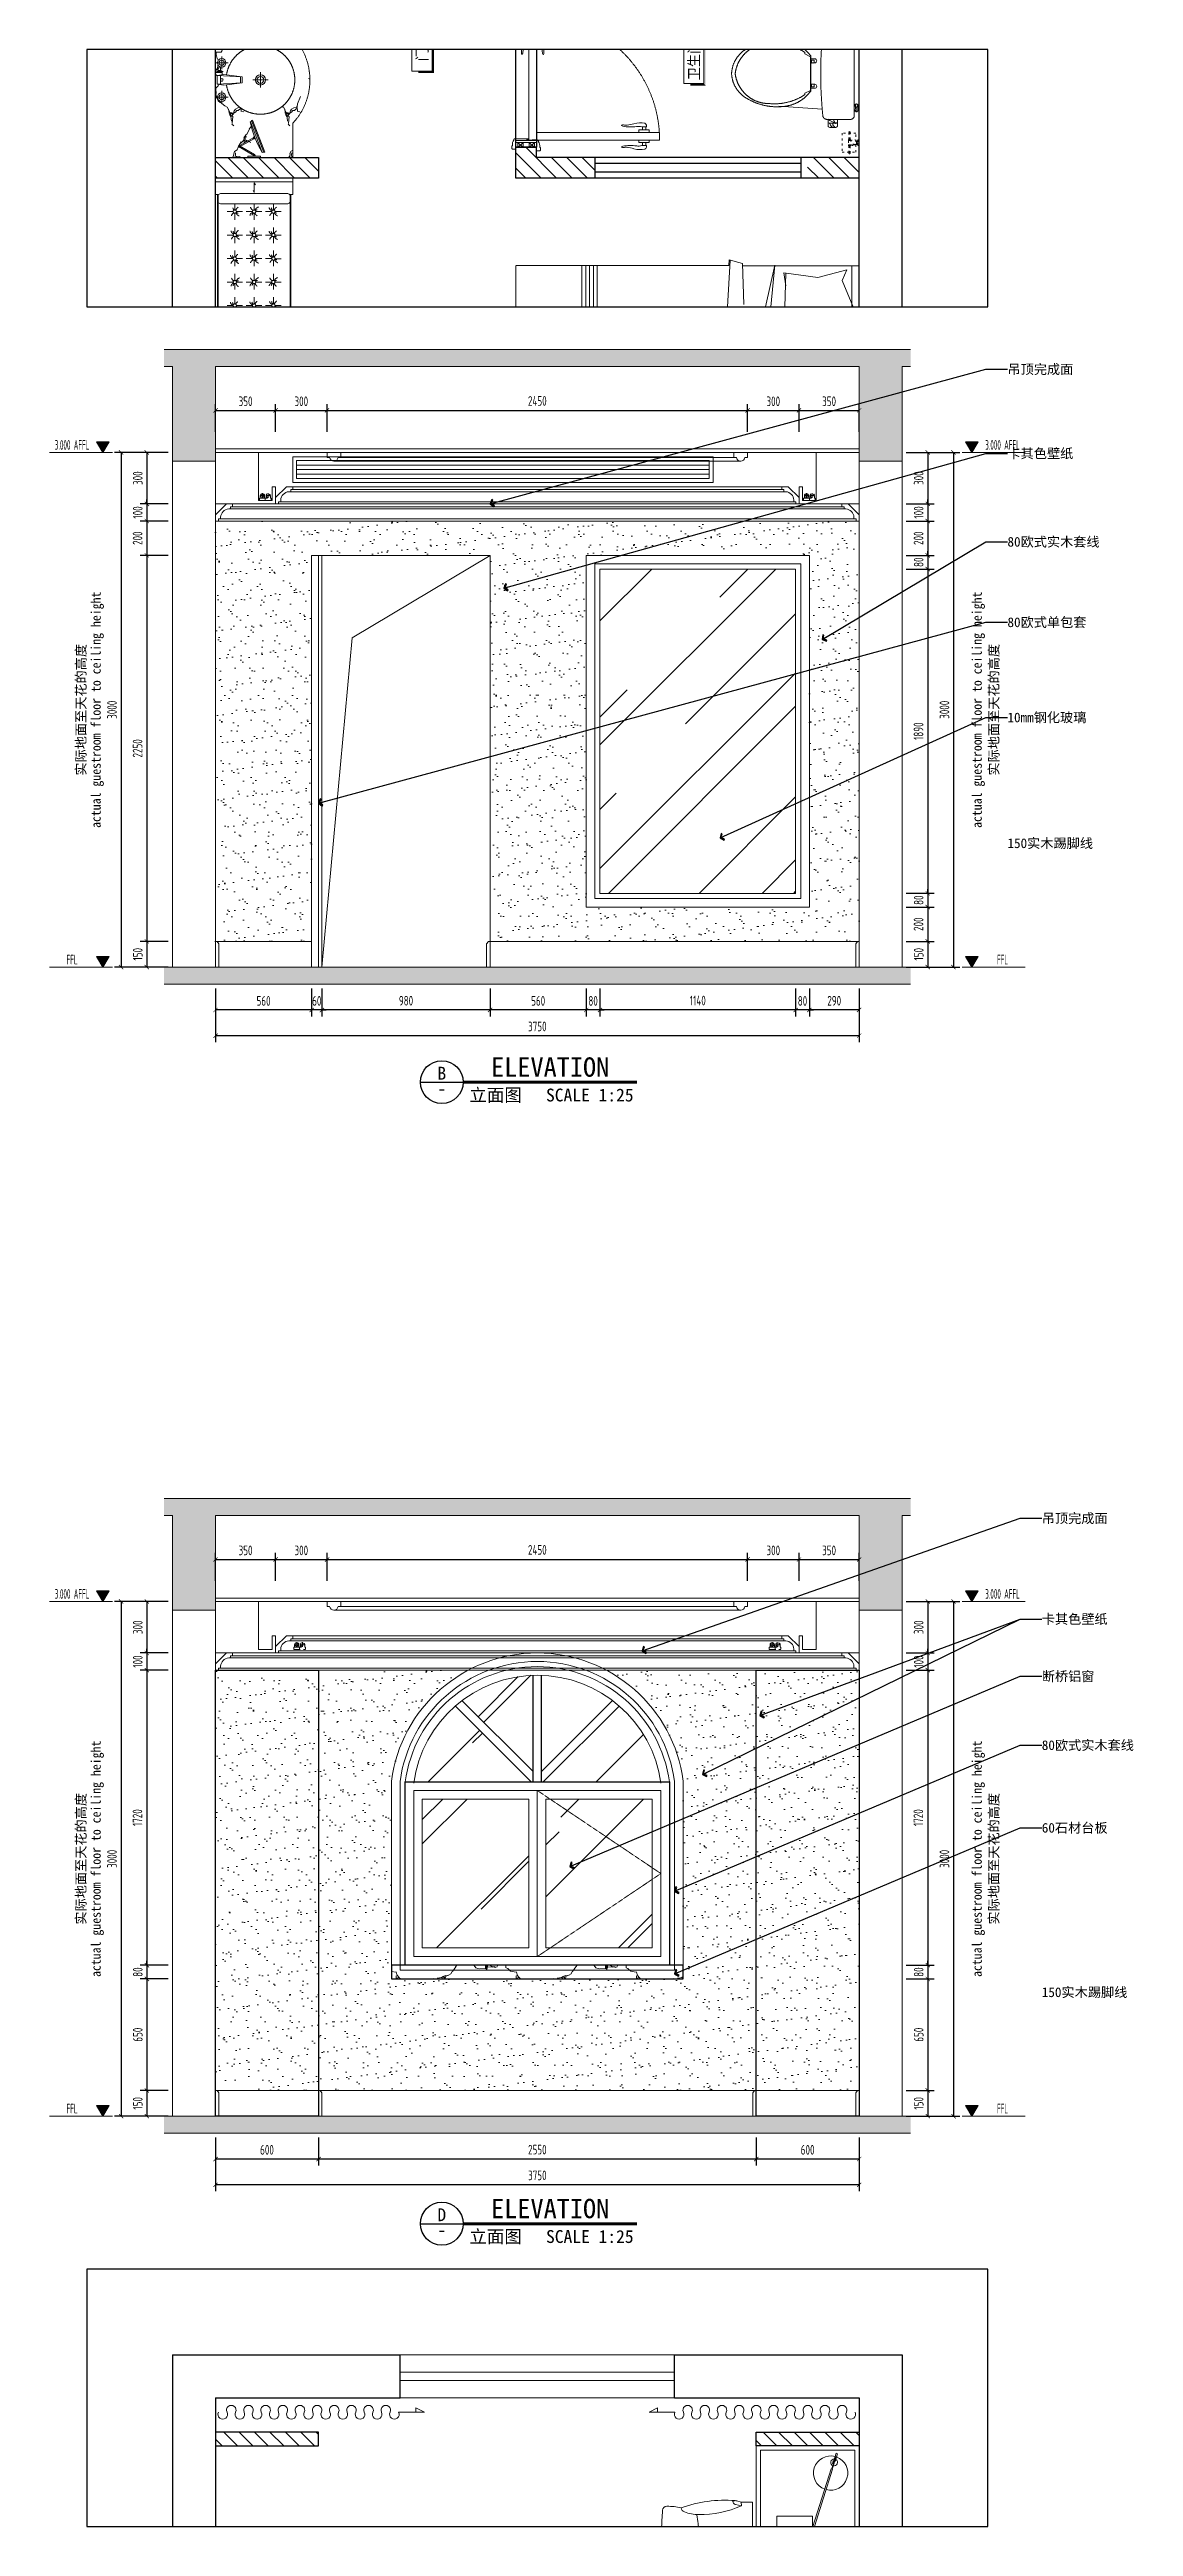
# Model space of a CAD drawing. Header units: millimetres. Extents: x 3162 to 221128, y -144913 to 11496.
# Drawn here: x 214565 to 220880, y -46353 to -31916 of the extents above; entities that cross this region are included whole.
import ezdxf
from ezdxf.enums import TextEntityAlignment as Align
from ezdxf.xclip import XClip

# ---------------------------------------------------------------- set-up
doc = ezdxf.new("R2010")
doc.units = ezdxf.units.MM
doc.header["$LTSCALE"] = 10
doc.header["$XCLIPFRAME"] = 2
for name, pattern in [('ACAD_ISO03W100', [30, 12, -18]), ('DASH', [8.89, 6.35, -2.54]), ('DOTE', [61.468, 50.8, -5.08, 0.508, -5.08]), ('HIDDEN', [9.525, 6.35, -3.175])]:
    doc.linetypes.add(name, pattern=pattern)
doc.layers.get('Defpoints').update_dxf_attribs({"color": 250})
for name, color, linetype, lineweight in [('Contour【轮廓线】', 94, 'Continuous', 0), ('Elevation【立面图库】', 150, 'Continuous', 0), ('FC-Doorsill【门槛线】', 8, 'Continuous', 0), ('FC-Hatch【平面填充】', 250, 'Continuous', 0), ('FC-Refe【标注引线】', 2, 'Continuous', 0), ('FF-Curtain【平面窗帘】', 32, 'Continuous', 0), ('FF-Door【门】', 51, 'Continuous', 0), ('FF-Fixed【固定家具】', 30, 'Continuous', 0), ('FF-FIXT【洁具】', 31, 'Continuous', 0), ('FF-MT【门套】', 20, 'Continuous', 0), ('FF-Socket【电气】', 124, 'Continuous', 0), ('FF-Text【平面文字】', 2, 'Continuous', 0), ('FF-Win【窗】', 132, 'Continuous', 0), ('FF-【活动成品家具】', 51, 'Continuous', 0), ('Fine【细线】', 250, 'Continuous', 0), ('Finish【完成面】', 2, 'Continuous', 0), ('Gray【中细线】', 8, 'Continuous', 0), ('Hidden【虚线】', 136, 'DASH', 0), ('RC-dimensions', 44, 'Continuous', 0), ('RC-Lamps【天花灯具】', 2, 'Continuous', 0), ('RC-Modelling【天花造型】', 30, 'Continuous', 0), ('Wall【立面墙】', 252, 'Continuous', 0)]:
    doc.layers.add(name, color=color, linetype=linetype, lineweight=lineweight)
doc.layers.add('WALL_NEW【新建墙体】', color=4, linetype='Continuous')
doc.layers.add('WALL【墙体】', color=7, linetype='Continuous')
doc.styles.add('ROMANTIC', font='', dxfattribs={"bigfont": 'gbcbig.shx'})
doc.styles.add('宋体', font='', dxfattribs={"width": 0.8})
doc.styles.add('尺寸标注', font='ARCHS.SHX', dxfattribs={"width": 0.8})
doc.styles.add('文字', font='')
doc.styles.add('标高', font='ARCHS.SHX', dxfattribs={"width": 0.5})
doc.styles.add('线上图名', font='simhei.ttf')
doc.styles.add('线下图名', font='simhei.ttf')
doc.styles.get('ROMANTIC').set_extended_font_data('STXihei')
doc.styles.get('宋体').set_extended_font_data('SimSun')
doc.styles.get('文字').set_extended_font_data('SimSun')
doc.dimstyles.new('海龙1：25', dxfattribs={"dimscale": 25, "dimtxt": 2.25, "dimasz": 1, "dimexe": 1.5, "dimexo": 1, "dimgap": 1, "dimtad": 1, "dimdec": 0, "dimrnd": 5, "dimdsep": 46, "dimtxsty": '尺寸标注', "dimblk": 'ARCHTICK', "dimblk1": 'ARCHTICK', "dimblk2": 'ARCHTICK', "dimcen": 1, "dimclrd": 44, "dimclre": 44, "dimclrt": 2, "dimadec": 0, "dimazin": 0, "dimtfac": 1, "dimtdec": 0, "dimtix": 1, "dimtmove": 2, "dimatfit": 3, "dimldrblk": 'hl_arrow2', "dimfxl": 5, "dimfxlon": 1, "dimarcsym": 0})
pattern_1 = [(225, (114248.42, 0), (35.35534, -35.35534), []), (230, (114248.42, 0), (-71.726018, 6.275218), [7.5, -82.5]), (175, (114248.42, 0), (13.87511, -75.219228), [6, -66]), (280.4514, (114242.44, 0.52), (-57.85092, -68.94393), [6.374, -70.1142]), (226.1842, (114248.42, -20), (-106.724086, 16.55189), [11.25, -123.75]), (276.6356, (114239.53, -18.62), (-93.46626, -97.41178), [9.56105, -105.1713]), (171.1842, (114248.42, -20), (-93.46618, -97.41189), [9, -99]), (201, (114238.42, -15), (-59.690703, 40.261893), [7.5, -82.5]), (146, (114238.42, -15), (-24.33156, -72.515006), [6, -66]), (251.4514, (114233.445, -11.645), (-84.022234, -32.253037), [6.374, -70.1142]), (217.5, (114248.42, 0), (-1.2159855, -33.2893854), [0.5, -65.2, 0.5, -67, 0.5, -66.25]), (187.5, (114248.42, 0), (-26.306954, -39.441171), [0.5, -38.2, 0.5, -63.7, 0.5, -25.25]), (147.5, (114270.72, -3e-15), (-53.3822436, 2.255487), [0.5, -25, 0.5, -78, 0.5, -103.5]), (137.5, (114280.72, -4e-15), (-58.318617, -10.010498), [0.5, -32.5, 0.5, -51.8, 0.5, -73.5])]
pattern_2 = [(225, (114248.42, -929.584), (35.35534, -35.35534), []), (230, (114248.42, -929.584), (-71.726018, 6.275218), [7.5, -82.5]), (175, (114248.42, -929.58), (13.87511, -75.219228), [6, -66]), (280.4514, (114242.44, -929.06), (-57.85092, -68.94393), [6.374, -70.1142]), (226.1842, (114248.42, -949.58), (-106.724086, 16.55189), [11.25, -123.75]), (276.6356, (114239.53, -948.2), (-93.46626, -97.41178), [9.56105, -105.1713]), (171.1842, (114248.42, -949.58), (-93.46618, -97.41189), [9, -99]), (201, (114238.42, -944.584), (-59.690703, 40.261893), [7.5, -82.5]), (146, (114238.42, -944.58), (-24.33156, -72.515006), [6, -66]), (251.4514, (114233.445, -941.23), (-84.022234, -32.253037), [6.374, -70.1142]), (217.5, (114248.42, -929.584), (-1.2159855, -33.2893854), [0.5, -65.2, 0.5, -67, 0.5, -66.25]), (187.5, (114248.42, -929.584), (-26.306954, -39.441171), [0.5, -38.2, 0.5, -63.7, 0.5, -25.25]), (147.5, (114270.72, -929.584), (-53.3822436, 2.255487), [0.5, -25, 0.5, -78, 0.5, -103.5]), (137.5, (114280.72, -929.584), (-58.318617, -10.010498), [0.5, -32.5, 0.5, -51.8, 0.5, -73.5])]
pattern_3 = [(45, (-106835.05, 21273.8), (646.5784, 1724.209), [11430, -1524, 3810, -762]), (45, (-106387.8, 22259.8), (-1255.44, 177.809), [2286, -251.46, 4572, -571.5]), (45, (-107023.63, 22001.2), (2440.8336, 3162.8462), [6096, -1066.8, 3048, -762])]

msp = doc.modelspace()

# ---------------------------------------------------------------- texts
at = {"layer": 'FF-Text【平面文字】', "char_height": 56.25, "attachment_point": 1, "style": '文字'}
for s, insert in [('吊顶完成面', (220146.2, -33751.1)), ('卡其色壁纸', (220146.2, -34241.6)), ('80欧式实木套线', (220146.2, -34756.8)), ('80欧式单包套', (220146.2, -35225.8)), ('10mm钢化玻璃', (220146.2, -35780.6)), ('150实木踢脚线', (220146.2, -36513.9)), ('吊顶完成面', (220346.2, -40448.6)), ('卡其色壁纸', (220346.2, -41036)), ('断桥铝窗', (220346.2, -41369.7)), ('80欧式实木套线', (220346.2, -41771.2)), ('60石材台板', (220346.2, -42252.9)), ('150实木踢脚线', (220346.2, -43211.3))]:
    msp.add_mtext(s, dxfattribs=dict(at, insert=insert))

# ---------------------------------------------------------------- blocks, each defined once
blk = doc.blocks.new('*U173')
at = {"color": 2, "linetype": 'Continuous'}
blk.add_line((-27.26, 0), (-17.26, 0), dxfattribs=at)
blk.add_lwpolyline([(-17.26, 0, 0.7, 0.7, 0), (23.26, 0, 0.75, 0.75, 0)], format="xyseb", dxfattribs=at)
at = {"color": 150, "linetype": 'Continuous'}
blk.add_circle((-22.26, 0), 5, dxfattribs=at)
at = {"color": 2, "style": '线上图名', "flags": 8}
blk.add_attdef('EXISTING_PLAN', text='', height=4.5, dxfattribs=at).set_placement((3, 1.27), align=Align.CENTER)
at = {"color": 2, "style": '线下图名', "flags": 8}
blk.add_attdef('编号', text='', height=3, dxfattribs=at).set_placement((-22.26, 2.08), align=Align.MIDDLE)
blk.add_attdef('图号', text='', height=3, dxfattribs=at).set_placement((-22.26, -3.86), align=Align.BOTTOM_CENTER)
blk.add_attdef('图名1', text='', height=3, dxfattribs=at).set_placement((-15.86, -1.5), align=Align.TOP_LEFT)
blk.add_attdef('比例1', text='', height=3, dxfattribs=at).set_placement((22.44, -1.5), align=Align.TOP_RIGHT)
blk = doc.blocks.new('海龙工具_踢脚线')
blk.add_lwpolyline([(20, 0), (20, 90), (10, 100), (0, 100)])
blk = doc.blocks.new('_ArchTick')
at = {"color": 2, "linetype": 'ByBlock', "const_width": 0.15}
blk.add_lwpolyline([(-0.5, -0.5), (0.5, 0.5)], dxfattribs=at)
blk = doc.blocks.new('*D556')
at = {"layer": 'Defpoints', "color": 0, "transparency": 16777216}
for p in [(215282, -34264), (215132, -34564), (215282, -34564)]:
    blk.add_point(p, dxfattribs=at)
at = {"layer": 'RC-dimensions', "color": 44, "lineweight": -2, "transparency": 16777216}
for p, q in [((215257, -34264), (215094, -34264)), ((215132, -34264), (215132, -34564)), ((215257, -34564), (215094, -34564))]:
    blk.add_line(p, q, dxfattribs=at)
at = {"layer": 'RC-dimensions', "color": 44, "lineweight": -2, "transparency": 16777216, "xscale": 25, "yscale": 25, "zscale": 25}
for p, rotation in [((215132, -34264), 90), ((215132, -34564), 270)]:
    blk.add_blockref('_ArchTick', p, dxfattribs=dict(at, rotation=rotation))
at = {"layer": 'RC-dimensions', "color": 2, "transparency": 16777216, "insert": (215079, -34414), "char_height": 56.2, "attachment_point": 5, "rotation": 90, "style": '尺寸标注'}
blk.add_mtext('300', dxfattribs=at)
blk = doc.blocks.new('hl_arrow2')
at = {"color": 2}
blk.add_line((-0.22, 0), (-1, 0), dxfattribs=at)
blk.add_lwpolyline([(-0.22, 0), (-0.86, -0.69), (-0.65, -0.86), (0, 0), (-0.65, 0.86), (-0.86, 0.69)], close=True, dxfattribs=at)
for points in [[(-0.86, 0.69), (-0.65, 0.86), (-0.22, 0), (0, 0)], [(-0.86, -0.69), (-0.65, -0.86), (-0.22, 0), (0, 0)]]:
    blk.add_solid(points, dxfattribs=at)
blk = doc.blocks.new('*D557')
at = {"layer": 'Defpoints', "color": 0, "transparency": 16777216}
for p in [(215282, -37114), (215132, -37264), (215282, -37264)]:
    blk.add_point(p, dxfattribs=at)
at = {"layer": 'RC-dimensions', "color": 44, "lineweight": -2, "transparency": 16777216}
for p, q in [((215257, -37114), (215094, -37114)), ((215132, -37114), (215132, -37264)), ((215257, -37264), (215094, -37264))]:
    blk.add_line(p, q, dxfattribs=at)
at = {"layer": 'RC-dimensions', "color": 44, "lineweight": -2, "transparency": 16777216, "xscale": 25, "yscale": 25, "zscale": 25}
for p, rotation in [((215132, -37114), 90), ((215132, -37264), 270)]:
    blk.add_blockref('_ArchTick', p, dxfattribs=dict(at, rotation=rotation))
at = {"layer": 'RC-dimensions', "color": 2, "transparency": 16777216, "insert": (215079, -37189), "char_height": 56.2, "attachment_point": 5, "rotation": 90, "style": '尺寸标注'}
blk.add_mtext('150', dxfattribs=at)
blk = doc.blocks.new('*D558')
at = {"layer": 'Defpoints', "color": 0, "transparency": 16777216}
for p in [(215282, -34264), (214982, -37264), (215282, -37264)]:
    blk.add_point(p, dxfattribs=at)
at = {"layer": 'RC-dimensions', "color": 44, "lineweight": -2, "transparency": 16777216}
for p, q in [((215107, -34264), (214944, -34264)), ((214982, -34264), (214982, -37264)), ((215107, -37264), (214944, -37264))]:
    blk.add_line(p, q, dxfattribs=at)
at = {"layer": 'RC-dimensions', "color": 44, "lineweight": -2, "transparency": 16777216, "xscale": 25, "yscale": 25, "zscale": 25}
for p, rotation in [((214982, -34264), 90), ((214982, -37264), 270)]:
    blk.add_blockref('_ArchTick', p, dxfattribs=dict(at, rotation=rotation))
at = {"layer": 'RC-dimensions', "color": 2, "transparency": 16777216, "insert": (214929, -35764), "char_height": 56.2, "attachment_point": 5, "rotation": 90, "style": '尺寸标注'}
blk.add_mtext('3000', dxfattribs=at)
blk = doc.blocks.new('海龍_立面标识')
at = {"style": '宋体', "width": 0.9, "flags": 8}
blk.add_attdef('FLOOR_HEIGHT', text='', height=2.25, rotation=90, dxfattribs=at).set_placement((0, 0), align=Align.CENTER)
at = {"style": '宋体', "flags": 8}
blk.add_attdef('HEIGHT', text='', height=2.25, rotation=90, dxfattribs=at).set_placement((-3.5, 0), align=Align.CENTER)
blk = doc.blocks.new('hl_Elevation-A2')
blk.add_hatch(color=150).paths.add_polyline_path([(3.74, 2.47), (2.27, 0), (0.8, 2.47)])
at = {"color": 150}
blk.add_line((0, 0), (14.67, 0), dxfattribs=at)
blk.add_lwpolyline([(3.74, 2.47), (2.27, 0), (0.8, 2.47)], close=True, dxfattribs=at)
at = {"color": 2, "style": '标高', "width": 0.8, "flags": 8}
blk.add_attdef('HEIGHT', text='', height=2.25, dxfattribs=at).set_placement((9.42, 1.75), align=Align.MIDDLE_CENTER)
blk = doc.blocks.new('*D559')
at = {"layer": 'Defpoints', "color": 0, "transparency": 16777216}
for p in [(219532, -34264), (219532, -34564), (219682, -34564)]:
    blk.add_point(p, dxfattribs=at)
at = {"layer": 'RC-dimensions', "color": 44, "lineweight": -2, "transparency": 16777216}
for p, q in [((219557, -34264), (219719, -34264)), ((219682, -34264), (219682, -34564)), ((219557, -34564), (219719, -34564))]:
    blk.add_line(p, q, dxfattribs=at)
at = {"layer": 'RC-dimensions', "color": 44, "lineweight": -2, "transparency": 16777216, "xscale": 25, "yscale": 25, "zscale": 25}
for p, rotation in [((219682, -34264), 90), ((219682, -34564), 270)]:
    blk.add_blockref('_ArchTick', p, dxfattribs=dict(at, rotation=rotation))
at = {"layer": 'RC-dimensions', "color": 2, "transparency": 16777216, "insert": (219629, -34414), "char_height": 56.2, "attachment_point": 5, "rotation": 90, "style": '尺寸标注'}
blk.add_mtext('300', dxfattribs=at)
blk = doc.blocks.new('*D560')
at = {"layer": 'Defpoints', "color": 0, "transparency": 16777216}
for p in [(219532, -37114), (219532, -37264), (219682, -37264)]:
    blk.add_point(p, dxfattribs=at)
at = {"layer": 'RC-dimensions', "color": 44, "lineweight": -2, "transparency": 16777216}
for p, q in [((219557, -37114), (219719, -37114)), ((219682, -37114), (219682, -37264)), ((219557, -37264), (219719, -37264))]:
    blk.add_line(p, q, dxfattribs=at)
at = {"layer": 'RC-dimensions', "color": 44, "lineweight": -2, "transparency": 16777216, "xscale": 25, "yscale": 25, "zscale": 25}
for p, rotation in [((219682, -37114), 90), ((219682, -37264), 270)]:
    blk.add_blockref('_ArchTick', p, dxfattribs=dict(at, rotation=rotation))
at = {"layer": 'RC-dimensions', "color": 2, "transparency": 16777216, "insert": (219629, -37189), "char_height": 56.2, "attachment_point": 5, "rotation": 90, "style": '尺寸标注'}
blk.add_mtext('150', dxfattribs=at)
blk = doc.blocks.new('*D561')
at = {"layer": 'Defpoints', "color": 0, "transparency": 16777216}
for p in [(219532, -34264), (219532, -37264), (219832, -37264)]:
    blk.add_point(p, dxfattribs=at)
at = {"layer": 'RC-dimensions', "color": 44, "lineweight": -2, "transparency": 16777216}
for p, q in [((219707, -34264), (219869, -34264)), ((219832, -34264), (219832, -37264)), ((219707, -37264), (219869, -37264))]:
    blk.add_line(p, q, dxfattribs=at)
at = {"layer": 'RC-dimensions', "color": 44, "lineweight": -2, "transparency": 16777216, "xscale": 25, "yscale": 25, "zscale": 25}
for p, rotation in [((219832, -34264), 90), ((219832, -37264), 270)]:
    blk.add_blockref('_ArchTick', p, dxfattribs=dict(at, rotation=rotation))
at = {"layer": 'RC-dimensions', "color": 2, "transparency": 16777216, "insert": (219779, -35764), "char_height": 56.2, "attachment_point": 5, "rotation": 90, "style": '尺寸标注'}
blk.add_mtext('3000', dxfattribs=at)
blk = doc.blocks.new('*D562')
at = {"layer": 'Defpoints', "color": 0, "transparency": 16777216}
for p in [(218992, -37364), (219282, -37364), (218992, -37514)]:
    blk.add_point(p, dxfattribs=at)
at = {"layer": 'RC-dimensions', "color": 44, "lineweight": -2, "transparency": 16777216}
for p, q in [((218992, -37389), (218992, -37552)), ((219282, -37389), (219282, -37552)), ((219282, -37514), (218992, -37514))]:
    blk.add_line(p, q, dxfattribs=at)
at = {"layer": 'RC-dimensions', "color": 44, "lineweight": -2, "transparency": 16777216, "xscale": 25, "yscale": 25, "zscale": 25, "rotation": 180}
blk.add_blockref('_ArchTick', (218992, -37514), dxfattribs=at)
at = {"layer": 'RC-dimensions', "color": 44, "lineweight": -2, "transparency": 16777216, "xscale": 25, "yscale": 25, "zscale": 25}
blk.add_blockref('_ArchTick', (219282, -37514), dxfattribs=at)
at = {"layer": 'RC-dimensions', "color": 2, "transparency": 16777216, "insert": (219137, -37460), "char_height": 56.2, "attachment_point": 5, "style": '尺寸标注'}
blk.add_mtext('290', dxfattribs=at)
blk = doc.blocks.new('*D563')
at = {"layer": 'Defpoints', "color": 0, "transparency": 16777216}
for p in [(215532, -37364), (219282, -37364), (215532, -37664)]:
    blk.add_point(p, dxfattribs=at)
at = {"layer": 'RC-dimensions', "color": 44, "lineweight": -2, "transparency": 16777216}
for p, q in [((215532, -37539), (215532, -37702)), ((219282, -37664), (215532, -37664)), ((219282, -37539), (219282, -37702))]:
    blk.add_line(p, q, dxfattribs=at)
at = {"layer": 'RC-dimensions', "color": 44, "lineweight": -2, "transparency": 16777216, "xscale": 25, "yscale": 25, "zscale": 25, "rotation": 180}
blk.add_blockref('_ArchTick', (215532, -37664), dxfattribs=at)
at = {"layer": 'RC-dimensions', "color": 44, "lineweight": -2, "transparency": 16777216, "xscale": 25, "yscale": 25, "zscale": 25}
blk.add_blockref('_ArchTick', (219282, -37664), dxfattribs=at)
at = {"layer": 'RC-dimensions', "color": 2, "transparency": 16777216, "insert": (217407, -37610), "char_height": 56.2, "attachment_point": 5, "style": '尺寸标注'}
blk.add_mtext('3750', dxfattribs=at)
blk = doc.blocks.new('*D572')
at = {"layer": 'Defpoints', "color": 0, "transparency": 16777216}
for p in [(215282, -40962), (215132, -41262), (215282, -41262)]:
    blk.add_point(p, dxfattribs=at)
at = {"layer": 'RC-dimensions', "color": 44, "lineweight": -2, "transparency": 16777216}
for p, q in [((215257, -40962), (215094, -40962)), ((215132, -40962), (215132, -41262)), ((215257, -41262), (215094, -41262))]:
    blk.add_line(p, q, dxfattribs=at)
at = {"layer": 'RC-dimensions', "color": 44, "lineweight": -2, "transparency": 16777216, "xscale": 25, "yscale": 25, "zscale": 25}
for p, rotation in [((215132, -40962), 90), ((215132, -41262), 270)]:
    blk.add_blockref('_ArchTick', p, dxfattribs=dict(at, rotation=rotation))
at = {"layer": 'RC-dimensions', "color": 2, "transparency": 16777216, "insert": (215079, -41112), "char_height": 56.2, "attachment_point": 5, "rotation": 90, "style": '尺寸标注'}
blk.add_mtext('300', dxfattribs=at)
blk = doc.blocks.new('*D573')
at = {"layer": 'Defpoints', "color": 0, "transparency": 16777216}
for p in [(215282, -43812), (215132, -43962), (215282, -43962)]:
    blk.add_point(p, dxfattribs=at)
at = {"layer": 'RC-dimensions', "color": 44, "lineweight": -2, "transparency": 16777216}
for p, q in [((215257, -43812), (215094, -43812)), ((215132, -43812), (215132, -43962)), ((215257, -43962), (215094, -43962))]:
    blk.add_line(p, q, dxfattribs=at)
at = {"layer": 'RC-dimensions', "color": 44, "lineweight": -2, "transparency": 16777216, "xscale": 25, "yscale": 25, "zscale": 25}
for p, rotation in [((215132, -43812), 90), ((215132, -43962), 270)]:
    blk.add_blockref('_ArchTick', p, dxfattribs=dict(at, rotation=rotation))
at = {"layer": 'RC-dimensions', "color": 2, "transparency": 16777216, "insert": (215079, -43887), "char_height": 56.2, "attachment_point": 5, "rotation": 90, "style": '尺寸标注'}
blk.add_mtext('150', dxfattribs=at)
blk = doc.blocks.new('*D574')
at = {"layer": 'Defpoints', "color": 0, "transparency": 16777216}
for p in [(215282, -40962), (214982, -43962), (215282, -43962)]:
    blk.add_point(p, dxfattribs=at)
at = {"layer": 'RC-dimensions', "color": 44, "lineweight": -2, "transparency": 16777216}
for p, q in [((215107, -40962), (214944, -40962)), ((214982, -40962), (214982, -43962)), ((215107, -43962), (214944, -43962))]:
    blk.add_line(p, q, dxfattribs=at)
at = {"layer": 'RC-dimensions', "color": 44, "lineweight": -2, "transparency": 16777216, "xscale": 25, "yscale": 25, "zscale": 25}
for p, rotation in [((214982, -40962), 90), ((214982, -43962), 270)]:
    blk.add_blockref('_ArchTick', p, dxfattribs=dict(at, rotation=rotation))
at = {"layer": 'RC-dimensions', "color": 2, "transparency": 16777216, "insert": (214929, -42462), "char_height": 56.2, "attachment_point": 5, "rotation": 90, "style": '尺寸标注'}
blk.add_mtext('3000', dxfattribs=at)
blk = doc.blocks.new('*D575')
at = {"layer": 'Defpoints', "color": 0, "transparency": 16777216}
for p in [(219532, -40962), (219532, -41262), (219682, -41262)]:
    blk.add_point(p, dxfattribs=at)
at = {"layer": 'RC-dimensions', "color": 44, "lineweight": -2, "transparency": 16777216}
for p, q in [((219557, -40962), (219719, -40962)), ((219682, -40962), (219682, -41262)), ((219557, -41262), (219719, -41262))]:
    blk.add_line(p, q, dxfattribs=at)
at = {"layer": 'RC-dimensions', "color": 44, "lineweight": -2, "transparency": 16777216, "xscale": 25, "yscale": 25, "zscale": 25}
for p, rotation in [((219682, -40962), 90), ((219682, -41262), 270)]:
    blk.add_blockref('_ArchTick', p, dxfattribs=dict(at, rotation=rotation))
at = {"layer": 'RC-dimensions', "color": 2, "transparency": 16777216, "insert": (219629, -41112), "char_height": 56.2, "attachment_point": 5, "rotation": 90, "style": '尺寸标注'}
blk.add_mtext('300', dxfattribs=at)
blk = doc.blocks.new('*D576')
at = {"layer": 'Defpoints', "color": 0, "transparency": 16777216}
for p in [(219532, -43812), (219532, -43962), (219682, -43962)]:
    blk.add_point(p, dxfattribs=at)
at = {"layer": 'RC-dimensions', "color": 44, "lineweight": -2, "transparency": 16777216}
for p, q in [((219557, -43812), (219719, -43812)), ((219682, -43812), (219682, -43962)), ((219557, -43962), (219719, -43962))]:
    blk.add_line(p, q, dxfattribs=at)
at = {"layer": 'RC-dimensions', "color": 44, "lineweight": -2, "transparency": 16777216, "xscale": 25, "yscale": 25, "zscale": 25}
for p, rotation in [((219682, -43812), 90), ((219682, -43962), 270)]:
    blk.add_blockref('_ArchTick', p, dxfattribs=dict(at, rotation=rotation))
at = {"layer": 'RC-dimensions', "color": 2, "transparency": 16777216, "insert": (219629, -43887), "char_height": 56.2, "attachment_point": 5, "rotation": 90, "style": '尺寸标注'}
blk.add_mtext('150', dxfattribs=at)
blk = doc.blocks.new('*D577')
at = {"layer": 'Defpoints', "color": 0, "transparency": 16777216}
for p in [(219532, -40962), (219532, -43962), (219832, -43962)]:
    blk.add_point(p, dxfattribs=at)
at = {"layer": 'RC-dimensions', "color": 44, "lineweight": -2, "transparency": 16777216}
for p, q in [((219707, -40962), (219869, -40962)), ((219832, -40962), (219832, -43962)), ((219707, -43962), (219869, -43962))]:
    blk.add_line(p, q, dxfattribs=at)
at = {"layer": 'RC-dimensions', "color": 44, "lineweight": -2, "transparency": 16777216, "xscale": 25, "yscale": 25, "zscale": 25}
for p, rotation in [((219832, -40962), 90), ((219832, -43962), 270)]:
    blk.add_blockref('_ArchTick', p, dxfattribs=dict(at, rotation=rotation))
at = {"layer": 'RC-dimensions', "color": 2, "transparency": 16777216, "insert": (219779, -42462), "char_height": 56.2, "attachment_point": 5, "rotation": 90, "style": '尺寸标注'}
blk.add_mtext('3000', dxfattribs=at)
blk = doc.blocks.new('*D578')
at = {"layer": 'Defpoints', "color": 0, "transparency": 16777216}
for p in [(218682, -44062), (219282, -44062), (218682, -44212)]:
    blk.add_point(p, dxfattribs=at)
at = {"layer": 'RC-dimensions', "color": 44, "lineweight": -2, "transparency": 16777216}
for p, q in [((218682, -44087), (218682, -44249)), ((219282, -44087), (219282, -44249)), ((219282, -44212), (218682, -44212))]:
    blk.add_line(p, q, dxfattribs=at)
at = {"layer": 'RC-dimensions', "color": 44, "lineweight": -2, "transparency": 16777216, "xscale": 25, "yscale": 25, "zscale": 25, "rotation": 180}
blk.add_blockref('_ArchTick', (218682, -44212), dxfattribs=at)
at = {"layer": 'RC-dimensions', "color": 44, "lineweight": -2, "transparency": 16777216, "xscale": 25, "yscale": 25, "zscale": 25}
blk.add_blockref('_ArchTick', (219282, -44212), dxfattribs=at)
at = {"layer": 'RC-dimensions', "color": 2, "transparency": 16777216, "insert": (218982, -44158), "char_height": 56.2, "attachment_point": 5, "style": '尺寸标注'}
blk.add_mtext('600', dxfattribs=at)
blk = doc.blocks.new('*D579')
at = {"layer": 'Defpoints', "color": 0, "transparency": 16777216}
for p in [(215532, -44062), (219282, -44062), (215532, -44362)]:
    blk.add_point(p, dxfattribs=at)
at = {"layer": 'RC-dimensions', "color": 44, "lineweight": -2, "transparency": 16777216}
for p, q in [((215532, -44237), (215532, -44399)), ((219282, -44237), (219282, -44399)), ((219282, -44362), (215532, -44362))]:
    blk.add_line(p, q, dxfattribs=at)
at = {"layer": 'RC-dimensions', "color": 44, "lineweight": -2, "transparency": 16777216, "xscale": 25, "yscale": 25, "zscale": 25, "rotation": 180}
blk.add_blockref('_ArchTick', (215532, -44362), dxfattribs=at)
at = {"layer": 'RC-dimensions', "color": 44, "lineweight": -2, "transparency": 16777216, "xscale": 25, "yscale": 25, "zscale": 25}
blk.add_blockref('_ArchTick', (219282, -44362), dxfattribs=at)
at = {"layer": 'RC-dimensions', "color": 2, "transparency": 16777216, "insert": (217407, -44307), "char_height": 56.2, "attachment_point": 5, "style": '尺寸标注'}
blk.add_mtext('3750', dxfattribs=at)
blk = doc.blocks.new('hlw_3_1600_250')
for p, q in [((-0.5, 0.078125), (0.5, 0.078125)), ((-0.5, -0.078125), (0.5, -0.078125))]:
    blk.add_line(p, q)
at = {"linetype": 'HIDDEN', "ltscale": 15}
for p, q in [((-0.5, 0.015625), (0.5, 0.015625)), ((-0.5, -0.015625), (0.5, -0.015625))]:
    blk.add_line(p, q, dxfattribs=at)
blk = doc.blocks.new('1500平10100181')
at = {"ltscale": 300}
for p, q in [((-1271, 992), (-771, 992)), ((-1271, 492), (-1271, 992)), ((-771, 992), (-771, 492)), ((-749, 1000), (603, 1000)), ((-749, 1000), (-749, 374)), ((603, 1000), (603, 321)), ((603, 1000), (603, 346)), ((-771, 492), (-1271, 492)), ((-1271, 492), (-771, 492)), ((-749, 374), (-776, 312)), ((-776, 312), (-740, 258)), ((-749, 271), (-749, -1000)), ((639, 243), (606, 240)), ((606, 240), (606, -1000)), ((-749, -1000), (603, -1000)), ((603, -1000), (-749, -1000))]:
    blk.add_line(p, q, dxfattribs=at)
at = {"color": 8}
for p, q in [((-1021, 967), (-1021, 516)), ((-771, 492), (-771, 992)), ((-749, 958), (603, 958)), ((-686, 884), (-686, 920)), ((-686, 920), (-615, 875)), ((-686, 920), (-570, 911)), ((-668, 669), (-686, 884)), ((-570, 911), (-278, 946)), ((-278, 946), (-138, 884)), ((-138, 884), (-75, 911)), ((-75, 911), (-120, 741)), ((-39, 937), (32, 893)), ((-39, 937), (77, 928)), ((-39, 902), (-39, 937)), ((-21, 687), (-39, 902)), ((77, 928), (369, 964)), ((369, 964), (517, 902)), ((517, 902), (580, 928)), ((580, 928), (535, 759)), ((-1255, 742), (-787, 742)), ((-120, 741), (-93, 544)), ((535, 759), (562, 562)), ((-704, 535), (-668, 669)), ((-606, 587), (-703, 538)), ((17, 589), (-73, 544)), ((-57, 552), (-21, 687)), ((-749, 383), (607, 508)), ((-633, 544), (-704, 535)), ((-516, 544), (-633, 544)), ((-156, 553), (-516, 544)), ((-93, 544), (-156, 553)), ((14, 562), (-94, 548)), ((607, 508), (-48, 365)), ((131, 562), (14, 562)), ((561, 572), (131, 562)), ((486, 573), (486, 571)), ((562, 562), (486, 573)), ((-740, 258), (172, 347)), ((378, 329), (616, 320)), ((603, 346), (603, 321)), ((603, 321), (616, 321)), ((616, 321), (639, 243)), ((634, 249), (-740, 168)), ((-740, 168), (-361, 213)), ((-321, -1000), (-321, 187)), ((-300, -1000), (-300, 188)), ((-276, -1000), (-276, 189)), ((-255, -1000), (-255, 190)), ((-231, -1000), (-231, 191)), ((230, -1000), (230, 228)), ((251, -1000), (251, 229)), ((275, -1000), (275, 230)), ((295, -1000), (295, 231)), ((319, -1000), (319, 233)), ((-749, -526), (603, -526)), ((-749, -547), (603, -547)), ((-749, -571), (603, -571)), ((-749, -592), (603, -592)), ((-749, -616), (603, -616))]:
    blk.add_line(p, q, dxfattribs=at)
for radius in [175, 72.2]:
    blk.add_circle((-1021, 742), radius, dxfattribs=at)
blk = doc.blocks.new('tasklight')
at = {"color": 251}
for p, q in [((-25, 96), (440, 243)), ((-23, 89), (443, 235)), ((458, 270), (496, 282)), ((459, 266), (497, 278)), ((471, 227), (509, 239)), ((473, 223), (511, 235)), ((475, 265), (527, 282)), ((484, 237), (536, 253)), ((488, 282), (493, 284)), ((489, 280), (488, 282)), ((492, 271), (490, 275)), ((493, 282), (493, 284)), ((496, 272), (495, 277)), ((497, 278), (496, 282)), ((501, 242), (502, 237)), ((504, 230), (509, 232)), ((504, 232), (504, 230)), ((505, 243), (507, 239)), ((508, 234), (509, 232)), ((509, 239), (511, 235)), ((-116, 68), (-71, 82)), ((-113, 60), (-116, 68)), ((-113, 60), (-68, 74)), ((-96, 72), (-24, 94)), ((-95, 68), (-96, 72)), ((-95, 68), (-23, 91)), ((-72, 85), (-56, 90)), ((-71, 82), (-72, 85)), ((-56, 87), (-71, 82)), ((-71, 82), (-70, 80)), ((-69, 76), (-68, 74)), ((-67, 81), (-68, 83)), ((-58, 84), (-58, 86)), ((-56, 87), (-56, 90)), ((-23, 89), (-25, 96))]:
    blk.add_line(p, q, dxfattribs=at)
for radius in [35, 15]:
    blk.add_circle((572, 280), radius, dxfattribs=at)
for centre, radius, start, end in [((572, 280), 70, 209.8589, 185.1116), ((0, 100), 100, 19.7777, 195.1928), ((465, 246), 25, 107.4853, 287.4853), ((465, 246), 20, 107.4853, 287.4853), ((479, 251), 15, 107.4853, 287.4853), ((572, 280), 45, 178.014, 216.9565), ((0, 100), 100, 199.7777, 15.1928), ((-62, 80), 20, 209.0222, 185.9483)]:
    blk.add_arc(centre, radius, start, end, dxfattribs=at)
blk = doc.blocks.new('海龙_04090929')
at = {"color": 0, "linetype": 'ByBlock'}
for p, q in [((-279, -136, 0), (-271, -110, 0)), ((-271, -110, 0), (-271, -45, 0)), ((271, -45, 0), (-271, -45, 0)), ((-271, -110, 0), (-250, -109, 0)), ((-271, -110, 0), (-250, -109, 0)), ((-250, -109, 0), (-258, -144, 0)), ((-250, -109, 0), (-258, -144, 0)), ((250, -109, 0), (258, -144, 0)), ((271, -109, 0), (250, -109, 0)), ((250, -109, 0), (258, -144, 0)), ((271, -109, 0), (250, -109, 0)), ((271, -109, 0), (271, -45, 0)), ((279, -135, 0), (271, -109, 0))]:
    blk.add_line(p, q, dxfattribs=at)
at = {"ltscale": 500}
blk.add_lwpolyline([(600, 577), (600, -23), (-600, -23), (-600, 577)], close=True, dxfattribs=at)
at = {"color": 251}
for points in [[(575, 552), (575, 2), (-575, 2), (-575, 552)], [(-190, 305), (190, 305), (190, 98), (-190, 98)], [(484, 61), (234, 61), (234, 411), (484, 411)]]:
    blk.add_lwpolyline(points, close=True, dxfattribs=at)
blk.add_lwpolyline([(281, 411), (281, 454), (531, 454), (531, 104), (484, 104)], dxfattribs=at)
at = {"color": 0, "linetype": 'ByBlock'}
for centre, radius, start, end in [((-255, -145, 0), 25.4, 158.9901, 180.625), ((-825, -356, 0), 626, 359.8413, 23.2355), ((-825, -356, 0), 626, 359.8413, 23.2355), ((826, -354, 0), 626, 156.949, 180.3432), ((826, -354, 0), 626, 156.949, 180.3432), ((282, -134, 0), 25.4, 201.9019, 243.5385), ((282, -134, 0), 25.4, 201.9019, 243.5385), ((256, -144, 0), 25.4, 359.5595, 21.1944), ((490, -202, 0), 773, 175.8034, 199.5327), ((-255, -145, 0), 25.4, 180.625, 200.6267), ((-255, -145, 0), 25.4, 180.625, 200.6267), ((-273, -152, 0), 6.35, 200.6267, 296.646), ((-273, -152, 0), 6.35, 200.6267, 296.646), ((-282, -135, 0), 25.4, 296.646, 338.2826), ((-282, -135, 0), 25.4, 296.646, 338.2826), ((-490, -204, 0), 773, 340.6518, 4.3811), ((273, -151, 0), 6.35, 243.5385, 339.5578), ((273, -151, 0), 6.35, 243.5385, 339.5578), ((256, -144, 0), 25.4, 339.5578, 359.5595), ((256, -144, 0), 25.4, 339.5578, 359.5595), ((-411, -361, 0), 212, 337.8885, 0.9101), ((-411, -361, 0), 212, 337.8885, 0.9101), ((2, -1560, 0), 1208, 80.5641, 99.6204), ((2, -1560, 0), 1208, 80.5641, 99.6204), ((412, -360, 0), 212, 179.2744, 202.296), ((412, -360, 0), 212, 179.2744, 202.296), ((134, -546, 0), 382, 167.1139, 179.4864), ((-222, -543, 0), 25.4, 179.5077, 265.2204), ((-240, -435, 0), 25.4, 273.3566, 346.6742), ((-240, -435, 0), 25.4, 273.3566, 346.6742), ((-3, 2077, 0), 2654, 265.2204, 274.9641), ((241, -435, 0), 25.4, 193.5103, 266.8279), ((241, -435, 0), 25.4, 193.5103, 266.8279), ((224, -542, 0), 25.4, 274.9641, 0.6768), ((-132, -546, 0), 382, 0.6981, 13.0706)]:
    blk.add_arc(centre, radius, start, end, dxfattribs=at)
at = {"color": 251, "extrusion": (-2.3211e-12, 1.2757e-12, -1), "zscale": -1, "rotation": 180.1031689503806}
blk.add_blockref('tasklight', (441, 511, 0), dxfattribs=at)
blk = doc.blocks.new('马桶平面15')
at = {"color": 251}
for p, q in [((-164, 735), (-188, 735)), ((-182, 735), (-182, 743)), ((-176, 735), (-176, 743)), ((-169, 743), (-169, 735))]:
    blk.add_line(p, q, dxfattribs=at)
for points in [[(-171, 715, 0.288575), (-153, 725, 0.464141), (-159, 735), (-164, 735), (-164, 743), (-188, 743), (-188, 743), (-188, 735), (-193, 735, 0.464141), (-199, 725, 0.288575), (-181, 715)], [(27, 460), (122, 460), (139, 427), (147, 427, -0.17108), (199, 221, -0.383832), (24, 21, -0.383832), (-151, 221, -0.17108), (-99, 427), (-90, 427), (-74, 460), (122, 460)], [(-62, 463), (-62, 484, -1), (-38, 484), (-38, 481)], [(110, 463), (110, 484, 1), (86, 484), (86, 481)]]:
    blk.add_lwpolyline(points, format="xyb", dxfattribs=at)
for points in [[(-243, 617), (-243, 562), (-280, 562, -0.414214), (-290, 572), (-290, 607, -0.414214), (-280, 617)], [(-243, 617), (-243, 562), (-256, 562, -0.414214), (-266, 572), (-266, 607, -0.414214), (-256, 617)], [(-54, 476), (-54, 470, 0.414214), (-49, 465), (-39, 465, 0.58538), (-38, 470), (-38, 476, 0.58538), (-39, 481), (-49, 481, 0.414214)], [(103, 476), (103, 470, -0.414214), (98, 465), (87, 465, -0.58538), (87, 470), (87, 476, -0.58538), (87, 481), (98, 481, -0.414214)]]:
    blk.add_lwpolyline(points, format="xyb", close=True, dxfattribs=at)
for points in [[(24, 519, -0.023855), (-217, 531, -0.42765), (-243, 555), (-243, 695, -0.382307), (-220, 715), (24, 715), (269, 715, -0.382307), (291, 695), (291, 555, -0.42765), (265, 531, -0.023855)], [(24, 0, -0.272339), (-125, 96, -0.163159), (-167, 310, -0.20934), (-78, 461), (24, 461), (127, 461, -0.20934), (215, 310, -0.163159), (173, 96, -0.272339)]]:
    blk.add_lwpolyline(points, format="xyb", close=True)
for points in [[(-184, 528), (-167, 276)], [(233, 528), (215, 276)]]:
    blk.add_lwpolyline(points)
for centre, radius, start, end in [((-185, 756), 31.4, 242.8818, 319.142), ((-174, 774), 53.1, 240.7977, 292.8926), ((-263, 600), 28.1, 165.5916, 262.7603), ((-268, 612), 22.8, 193.4235, 273.8412), ((-232, 638), 46.4, 221.9148, 256.4413), ((181, 814), 493, 204.8643, 210.765)]:
    blk.add_arc(centre, radius, start, end, dxfattribs=at)
blk = doc.blocks.new('花洒平面')
at = {"color": 8}
for p, q in [((-23, 198), (-123, 298)), ((0, 208), (0, 346)), ((23, 198), (123, 298)), ((100, 150), (-100, 150)), ((11, 121), (-11, 121)), ((10, 139), (-10, 139)), ((10, 133), (-9, 133)), ((-9, 12), (8, 12)), ((8, 138), (-8, 138)), ((-7, 32), (6, 32)), ((6, 119), (-6, 119))]:
    blk.add_line(p, q, dxfattribs=at)
blk.add_lwpolyline([(11, 131, 0.992115), (11, 133), (10, 133, 0.130917), (8, 138), (10, 138, 0.413995), (10, 139), (71, 139), (71, 150), (100, 150), (100, 165), (-100, 165), (-100, 150), (-71, 150), (-71, 139), (-10, 139, 0.413995), (-9, 138), (-8, 138, 0.130917), (-9, 133), (-11, 133, 0.992115), (-11, 131, 0.003958), (-11, 131, 0.080962), (-11, 121, 1), (-11, 119), (-6, 119), (-6, 32), (-7, 32, 0.414214), (-9, 30), (-9, 12), (-21, 12, 0.261972), (-31, 7), (-31, 0), (31, 0), (31, 7, 0.261972), (21, 12), (8, 12), (8, 30, 0.414214), (6, 32), (6, 32), (6, 119), (11, 119, 1), (11, 121, 0.080962), (11, 131)], format="xyb")
blk.add_lwpolyline([(8, 30, -0.375464), (3, 29, 0.238002), (-3, 29, -0.375464), (-9, 30)], format="xyb", dxfattribs=at)
for radius in [35, 30]:
    blk.add_circle((0, 210), radius, dxfattribs=at)
blk = doc.blocks.new('DOORBLK101')
blk.add_line((-0.5, 0), (0, 0.866))
at = {"color": 8, "linetype": 'HIDDEN', "ltscale": 10}
blk.add_arc((-0.5, 0), 1, 0, 60, dxfattribs=at)
blk = doc.blocks.new('hlw_3_1200_120')
for p, q in [((-0.5, 0.05), (0.5, 0.05)), ((-0.5, -0.05), (0.5, -0.05))]:
    blk.add_line(p, q)
at = {"linetype": 'HIDDEN', "ltscale": 15}
for p, q in [((-0.5, 0.021), (0.5, 0.021)), ((-0.5, -0.021), (0.5, -0.021))]:
    blk.add_line(p, q, dxfattribs=at)
blk = doc.blocks.new('贵妃椅22')
for p, q in [((100, 0), (100, 600)), ((100, 600), (229, 600)), ((127, 600), (127, 0)), ((229, 600), (229, 585)), ((229, 585), (229, 585)), ((229, 585), (825, 585)), ((229, 585), (229, 576)), ((234, 579), (288, 579)), ((245, 579), (825, 579)), ((1224, 585), (825, 585)), ((1165, 579), (825, 579)), ((1218, 579), (1165, 579)), ((1350, 600), (1224, 600)), ((1224, 585), (1224, 600)), ((1224, 585), (1224, 585)), ((1224, 585), (1224, 576)), ((1323, 600), (1323, 0)), ((1350, 0), (1350, 600)), ((243, 15), (825, 15)), ((245, 21), (825, 21)), ((1165, 21), (825, 21)), ((1224, 15), (825, 15)), ((1218, 21), (1165, 21)), ((1224, 24), (1224, 15)), ((1224, 15), (1224, 0)), ((100, 0), (229, 0)), ((1350, 0), (1224, 0))]:
    blk.add_line(p, q)
at = {"color": 8, "ltscale": 150}
for p, q in [((221, 39), (221, 561)), ((301, 39), (301, 561)), ((1152, 39), (1152, 561)), ((1232, 39), (1232, 561)), ((159, 307), (143, 299)), ((143, 299), (208, 299)), ((208, 299), (192, 290)), ((1256, 307), (1240, 299)), ((1240, 299), (1315, 299)), ((1315, 299), (1299, 290))]:
    blk.add_line(p, q, dxfattribs=at)
at = {"color": 8, "linetype": 'HIDDEN', "ltscale": 150}
for p, q in [((349, 450), (305, 450)), ((361, 462), (361, 510)), ((361, 437), (361, 389)), ((374, 450), (425, 450)), ((531, 450), (485, 450)), ((544, 462), (544, 510)), ((544, 437), (544, 389)), ((556, 450), (607, 450)), ((714, 450), (667, 450)), ((726, 462), (726, 510)), ((726, 437), (726, 389)), ((739, 450), (790, 450)), ((896, 450), (845, 450)), ((909, 462), (909, 510)), ((909, 437), (909, 389)), ((921, 450), (968, 450)), ((1079, 450), (1028, 450)), ((1091, 462), (1091, 510)), ((1091, 437), (1091, 389)), ((1104, 450), (1148, 450)), ((349, 300), (305, 300)), ((361, 312), (361, 361)), ((361, 287), (361, 239)), ((361, 163), (361, 211)), ((374, 300), (425, 300)), ((531, 300), (485, 300)), ((544, 312), (544, 361)), ((544, 287), (544, 239)), ((544, 163), (544, 211)), ((556, 300), (607, 300)), ((714, 300), (667, 300)), ((726, 312), (726, 361)), ((726, 287), (726, 239)), ((726, 163), (726, 211)), ((739, 300), (790, 300)), ((896, 300), (845, 300)), ((909, 312), (909, 361)), ((909, 287), (909, 239)), ((909, 163), (909, 211)), ((921, 300), (968, 300)), ((1079, 300), (1028, 300)), ((1091, 312), (1091, 361)), ((1091, 287), (1091, 239)), ((1091, 163), (1091, 211)), ((1104, 300), (1148, 300)), ((349, 150), (305, 150)), ((361, 138), (361, 90)), ((374, 150), (425, 150)), ((531, 150), (485, 150)), ((544, 138), (544, 90)), ((556, 150), (607, 150)), ((714, 150), (667, 150)), ((725, 138), (725, 90)), ((739, 150), (790, 150)), ((896, 150), (845, 150)), ((909, 138), (909, 90)), ((921, 150), (968, 150)), ((1079, 150), (1028, 150)), ((1091, 138), (1091, 90)), ((1104, 150), (1148, 150))]:
    blk.add_line(p, q, dxfattribs=at)
at = {"linetype": 'HIDDEN', "ltscale": 150}
for p, q in [((229, 24), (229, 15)), ((243, 15), (229, 15)), ((229, 15), (229, 0)), ((234, 21), (288, 21))]:
    blk.add_line(p, q, dxfattribs=at)
for points in [[(234, 585), (234, 585), (288, 585)], [(1218, 585), (1218, 585), (1165, 585)], [(1165, 15), (1165, 15), (1218, 15)]]:
    blk.add_lwpolyline(points)
blk.add_lwpolyline([(288, 15), (288, 15), (234, 15)], dxfattribs=at)
at = {"color": 8, "linetype": 'HIDDEN', "ltscale": 150}
for centre in [(361, 450), (544, 450), (726, 450), (909, 450), (1091, 450), (361, 300), (544, 300), (726, 300), (909, 300), (1091, 300), (361, 150), (544, 150), (726, 150), (909, 150), (1091, 150)]:
    blk.add_circle(centre, 12.5, dxfattribs=at)
at = {"color": 8, "ltscale": 150}
for centre, start, end in [((241, 560), 110.2225, 178.8395), ((281, 560), 1.1605, 69.7775), ((1172, 560), 110.2225, 178.8395), ((1211, 560), 1.1605, 69.7775), ((1172, 40), 181.1605, 249.7775), ((1211, 40), 290.2225, 358.8395)]:
    blk.add_arc(centre, 20.1, start, end, dxfattribs=at)
for centre, radius, start, end in [((235, 582), 3.24, 111.9991, 248.0009), ((287, 582), 3.03, 278.6164, 81.3836), ((1165, 582), 3.03, 98.6164, 261.3836), ((1217, 582), 3.24, 291.9991, 68.0009), ((1217, 18), 3.38, 297.5622, 62.4378)]:
    blk.add_arc(centre, radius, start, end)
at = {"color": 8, "linetype": 'HIDDEN', "ltscale": 150}
for centre, radius, start, end in [((364, 403), 44.6, 109.3862, 160.2225), ((293, 411), 75.5, 38.7826, 66.1947), ((364, 427), 19.7, 131.0371, 180.2276), ((390, 459), 25.2, 96.8606, 173.3873), ((391, 436), 32.3, 100.3351, 132.5443), ((362, 413), 31.4, 26.9285, 71.7471), ((537, 408), 31.4, 101.2702, 153.0715), ((509, 454), 25.2, 6.6127, 83.1394), ((508, 431), 32.3, 45.2011, 79.6649), ((534, 422), 20.2, 0.0573, 44.8765), ((591, 431), 47.7, 110.1645, 149.5653), ((534, 398), 44.6, 19.79, 67.6956), ((729, 403), 44.4, 108.8945, 160.2612), ((665, 424), 60.6, 33.1364, 67.7212), ((729, 427), 19.6, 130.1019, 180.3339), ((755, 459), 25.2, 96.8606, 173.3873), ((755, 436), 32.3, 100.3351, 132.3103), ((731, 412), 31.4, 26.9285, 78.7298), ((918, 398), 44.6, 112.3044, 160.21), ((861, 431), 47.7, 30.4347, 69.8355), ((919, 422), 20.2, 135.1235, 179.9427), ((944, 454), 25.2, 96.8606, 173.3873), ((945, 431), 32.3, 100.3351, 134.7989), ((916, 408), 31.4, 26.9285, 78.7298), ((1099, 400), 44.6, 112.3044, 160.21), ((1042, 432), 47.7, 33.0642, 69.8355), ((1100, 424), 20.2, 135.1235, 179.9427), ((1093, 407), 35.9, 28.5639, 77.2041), ((1126, 433), 32.3, 100.3351, 134.7989), ((367, 252), 44.6, 112.3044, 160.21), ((310, 284), 47.7, 30.4347, 69.8355), ((368, 276), 20.2, 135.1235, 179.9427), ((393, 308), 25.2, 96.8606, 173.3873), ((393, 285), 32.3, 100.3351, 134.7989), ((365, 262), 31.4, 26.9285, 78.7298), ((539, 261), 31.4, 101.2702, 153.0715), ((511, 307), 25.2, 6.6127, 83.1394), ((510, 284), 32.3, 45.2011, 79.6649), ((536, 275), 20.2, 0.0573, 44.8765), ((593, 283), 47.7, 110.1645, 149.5653), ((536, 251), 44.6, 19.79, 67.6956), ((733, 252), 44.6, 112.3044, 160.21), ((676, 284), 47.7, 30.4347, 69.8355), ((733, 276), 20.2, 135.1235, 179.9427), ((758, 307), 25.2, 96.8606, 173.3873), ((759, 284), 32.3, 100.3351, 134.7989), ((730, 262), 31.4, 26.9285, 78.7298), ((916, 251), 44.6, 112.3044, 160.21), ((859, 283), 47.7, 30.4347, 69.8355), ((917, 275), 20.2, 135.1235, 179.9427), ((942, 307), 25.2, 96.8606, 173.3873), ((942, 284), 32.3, 100.3351, 134.7989), ((913, 261), 31.4, 26.9285, 78.7298), ((1087, 262), 31.4, 101.2702, 153.0715), ((1059, 307), 25.2, 6.6127, 83.1394), ((1058, 284), 32.3, 45.2011, 79.6649), ((1084, 276), 20.2, 0.0573, 44.8765), ((1142, 284), 47.7, 110.1645, 149.5653), ((1085, 252), 44.6, 19.79, 67.6956), ((241, 40), 20.1, 181.1605, 249.7775), ((281, 40), 20.1, 290.2225, 358.8395), ((371, 100), 44.6, 112.3044, 160.21), ((296, 101), 82.6, 44.6784, 65.6546), ((367, 124), 16.1, 119.5243, 182.9039), ((396, 155), 25.2, 96.8606, 173.3873), ((361, 104), 40.3, 29.8041, 75.717), ((397, 132), 32.3, 100.3351, 134.7989), ((539, 112), 31.4, 101.2702, 153.0715), ((511, 158), 25.2, 6.6127, 83.1394), ((510, 135), 32.3, 45.2011, 79.6649), ((536, 126), 20.2, 0.0573, 44.8765), ((594, 134), 47.7, 110.1645, 149.5653), ((537, 102), 44.6, 19.79, 67.6956), ((735, 100), 44.6, 112.9635, 160.21), ((678, 132), 47.7, 34.4668, 69.8355), ((736, 124), 20.2, 135.1235, 179.9427), ((761, 156), 25.2, 96.8606, 173.3873), ((727, 105), 38.5, 29.3365, 76.332), ((761, 133), 32.3, 100.3351, 134.7989), ((916, 102), 44.6, 112.3044, 160.21), ((859, 134), 47.7, 30.4347, 69.8355), ((916, 126), 20.2, 135.1235, 179.9427), ((941, 158), 25.2, 96.8606, 173.3873), ((942, 135), 32.3, 100.3351, 134.7989), ((913, 112), 31.4, 26.9285, 78.7298), ((1100, 102), 44.6, 114.1123, 160.21), ((1044, 137), 44.5, 30.4146, 70.5571), ((1099, 126), 18.8, 134.7158, 180.8182), ((1125, 158), 25.2, 96.8606, 173.3873), ((1098, 113), 30.1, 26.3241, 84.5443), ((1127, 131), 36.2, 101.2816, 134.234)]:
    blk.add_arc(centre, radius, start, end, dxfattribs=at)
at = {"linetype": 'HIDDEN', "ltscale": 150}
for centre, radius, start, end in [((236, 18), 3.38, 117.5622, 242.4378), ((287, 18), 3.04, 279.6337, 80.3663), ((1165, 18), 3.04, 99.6337, 260.3663)]:
    blk.add_arc(centre, radius, start, end, dxfattribs=at)
blk = doc.blocks.new('*U51')
at = {"color": 150}
blk.add_lwpolyline([(-5.38, -2.34), (5.38, -2.34), (5.38, 2.33), (-5.38, 2.33), (-5.38, -2.34)], dxfattribs=at)
at = {"color": 150, "ltscale": 4}
for points in [[(-5.38, 0.83), (-5.83, 0.83), (-5.38, -2.34), (-5.83, -2.79)], [(3.13, -2.34), (3.13, -2.79), (-5.38, -2.34), (-5.83, -2.79)]]:
    blk.add_solid(points, dxfattribs=at)
at = {"color": 2, "ltscale": 4, "style": '文字', "width": 0.9, "flags": 8}
blk.add_attdef('功能区文字', text='', height=2.5, dxfattribs=at).set_placement((0.01, -0.03), align=Align.MIDDLE_CENTER)
blk = doc.blocks.new('海龙工具_液晶电视')
at = {"color": 251, "linetype": 'ACAD_ISO03W100', "ltscale": 2.5}
for q in [(-508, 716), (508, 716)]:
    blk.add_line((0, 100), q, dxfattribs=at)
blk.add_line((-450, 50), (450, 50))
at = {"color": 251}
blk.add_line((-300, 15), (300, 15), dxfattribs=at)
blk.add_lwpolyline([(-450, 50), (450, 50), (450, 100), (-450, 100)], close=True)
blk.add_lwpolyline([(-420, 50), (-390, 15), (-300, 15, 0.267949), (-274, 0), (274, 0, 0.267949), (300, 15), (390, 15), (420, 50)], format="xyb")
at = {"color": 250, "style": 'ROMANTIC', "text_generation_flag": 6}
blk.add_text('TV', height=120, rotation=180, dxfattribs=at).set_placement((1, 250), align=Align.MIDDLE)
blk = doc.blocks.new('液晶电视')
at = {"ltscale": 4}
blk.add_blockref('海龙工具_液晶电视', (0, 0), dxfattribs=at)
blk = doc.blocks.new('海龙_05060884')
at = {"layer": 'FF-【活动成品家具】'}
h = blk.add_hatch(dxfattribs=at)
h.set_pattern_fill('AA大理石深SC800', color=8, scale=700, pattern_type=2)
h.set_pattern_definition([(177.769103, (2569207.35, -1702093.014), (-700.00002183, -2.69e-05), [40.03034, -8366.3405]), (28.1136392, (2569187.35, -1702055.616), (700.0000028, 327.23196765), [26.45461, -5529.00824]), (76.6298055, (2569187.35, -1702002.636), (-1.05e-05, 327.2319275), [14.41496, -3012.71901]), (106.992819, (2569190.68, -1701979.26), (6.7e-06, 327.2319222), [11.40566, -2383.78875]), (21.8355897, (2569187.35, -1701955.89), (699.99999517, 327.2319006), [25.13679, -5253.58526]), (17.3096175, (2569190.68, -1701949.66), (700.0000145, 327.231969), [10.47438, -2189.14444]), (162.690382, (2569167.35, -1702091.46), (-700.0000325, 327.231908), [20.94876, -2178.67006]), (125.490837, (2569147.35, -1702085.22), (-4.3e-05, 327.231901), [17.22434, -1188.48149]), (162.690382, (2569137.35, -1702071.2), (-700.0000325, 327.231908), [10.47438, -2189.14444]), (136.925518, (2569127.35, -1702068.08), (-2e-05, 327.23191), [22.8165, -935.47517]), (3.3442344, (2569084.018, -1702054.058), (700.000013, 4.667e-05), [26.71214, -5582.84048]), (10.5914065, (2569067.35, -1702057.174), (1400.000031, 327.2319727), [16.95554, -3543.70772]), (0, (2569057.35, -1702057.17), (700, 327.23194), [10, -689.99994]), (103.370194, (2569187.35, -1702055.616), (-5.48e-05, 327.2319113), [14.41489, -3012.71901]), (90, (2569184, -1702041.6), (700, -4e-14), [10.90773, -316.32419]), (90, (2569184, -1702030.7), (700, -4e-14), [10.90773, -316.32419]), (78.995121, (2569184.02, -1702019.776), (-2.72e-05, 327.2319559), [17.46185, -3649.52189]), (90, (2569187.35, -1701968.35), (700, -4e-14), [12.46598, -314.76592]), (6.6658365, (2569177.35, -1701951.21), (699.9999705, 1.27e-05), [13.42411, -2805.63262]), (160.679045, (2569177.35, -1701951.21), (-699.9999937, 327.231933), [14.12908, -2952.97835]), (47.485996, (2568894.02, -1702156.9), (700.0000005, 654.4639248), [14.79793, -3092.76646]), (6.1571803, (2568904.018, -1702145.995), (2800.00001973, 327.23192843), [43.58473, -9109.2134]), (31.9352432, (2568947.35, -1702141.32), (699.9999716, 327.2319319), [11.78345, -2462.74511]), (19.3209546, (2568957.35, -1702135.09), (699.999996, 327.2319281), [14.12908, -2952.97835]), (8.8568723, (2568970.68, -1702130.41), (699.9999635, 5.46e-05), [20.24134, -2105.10111]), (30.29957, (2568990.684, -1702127.295), (700.0000166, 327.2319738), [15.44284, -3227.55244]), (61.8626245, (2569004.02, -1702119.5), (-3.7e-05, 327.231936), [14.13664, -1470.21231]), (52.9473395, (2569010.684, -1702107.038), (700.00000455, 981.6958246), [33.192334, -6937.19747]), (51.263996, (2569030.684, -1702080.55), (699.999997, 981.6958529), [15.98128, -3340.08304]), (25.054876, (2569040.68, -1702068.08), (700, -3e-06), [36.79571, -735.91427]), (47.485996, (2569074.02, -1702052.5), (700.0000005, 654.4639248), [14.79793, -3092.76646]), (31.9352432, (2569084.02, -1702041.59), (699.9999716, 327.2319319), [11.78345, -2462.74511]), (56.6470201, (2569094.018, -1702035.36), (700.0000012, 981.6958188), [24.25143, -5068.55181]), (90, (2569107.35, -1702015.1), (700, -4e-14), [15.582476, -311.64945]), (47.485996, (2569107.35, -1701999.52), (700.0000005, 654.4639248), [29.59586, -3077.96853]), (47.485996, (2569127.35, -1701977.704), (700.0000005, 654.4639248), [14.79793, -3092.76646]), (19.3209546, (2569137.35, -1701966.796), (699.999996, 327.2319281), [14.12908, -2952.97835]), (56.2378233, (2569150.684, -1701962.12), (699.99996254, 981.69585345), [29.98968, -6267.84088]), (25.054876, (2568970.68, -1702136.64), (700, -3e-06), [14.71827, -757.99171]), (80.6556929, (2568967.35, -1702156.9), (2.62e-05, 327.2319152), [20.52967, -4290.69354]), (160.679045, (2568980.684, -1702161.58), (-699.9999937, 327.231933), [14.12908, -2952.97835]), (148.064756, (2568990.68, -1702167.81), (-699.999967, 327.2319416), [11.78345, -2462.74511]), (115.424913, (2568997.35, -1702181.834), (-700.000029, 1636.1597197), [15.52817, -3245.38277]), (103.370194, (2569000.684, -1702195.86), (-5.48e-05, 327.2319113), [14.41489, -3012.71901]), (144.961427, (2569007.35, -1702200.53), (-700.0000265, 654.4638884), [8.14233, -1701.74844]), (173.334163, (2569020.684, -1702202.09), (-699.9999705, 1.88e-05), [13.42411, -2805.63262]), (158.418473, (2569064.018, -1702219.232), (-4199.99999472, 1636.15974199), [46.60026, -9739.4493]), (78.995121, (2568977.35, -1702217.674), (-2.72e-05, 327.2319559), [17.46185, -3649.52189]), (4.4550498, (2568980.684, -1702200.533), (700.0000104, 4.37e-05), [20.0606, -4192.66778]), (154.945124, (2569000.68, -1702198.97), (-700, -9e-07), [7.35917, -765.35081]), (132.514004, (2568994.02, -1702195.86), (-699.9999993, 654.463926), [14.79793, -3092.76646]), (90, (2568984, -1702184.95), (700, -4e-14), [9.34949, -317.88246]), (142.076999, (2568984.02, -1702175.6), (-700.0000235, 654.463844), [12.67686, -2649.46857]), (125.490837, (2568974.02, -1702167.81), (-4.3e-05, 327.231901), [11.48294, -1194.22296]), (99.344307, (2568967.35, -1702158.46), (-2.57e-05, 327.2319152), [20.5296, -4290.69354]), (90, (2568964, -1702156.9), (700, -4e-14), [18.69897, -308.53291]), (136.925518, (2568964.02, -1702156.9), (-2e-05, 327.23191), [18.2532, -940.03847]), (70.3775316, (2568947.35, -1702153.79), (1.97e-05, 327.231914), [9.92593, -2074.51804]), (175.54495, (2568947.35, -1702153.786), (-700.0000158, -2.36e-05), [40.1212, -4172.60718]), (148.064756, (2569544.02, -1702230.14), (-699.999967, 327.2319416), [23.56697, -2450.96166]), (35.0385725, (2569504.02, -1702225.47), (700.000032, 654.463882), [8.14233, -1701.74844]), (6.6658365, (2569520.684, -1702225.465), (699.9999705, 1.27e-05), [13.42411, -2805.63262]), (162.690382, (2569510.68, -1702233.26), (-700.0000325, 327.231908), [10.47438, -2189.14444]), (64.5750864, (2569497.35, -1702261.305), (699.9999829, 1636.1597424), [31.05627, -3229.8546]), (0, (2569504.02, -1702225.47), (700, 327.23194), [16.666664, -683.33328]), (118.137375, (2569547.35, -1702236.37), (-2.2e-05, 327.231903), [7.06832, -1477.28063]), (157.435521, (2569577.35, -1702248.84), (-699.9999875, 327.23189523), [32.48693, -6789.76837]), (136.925518, (2569584.02, -1702255.07), (-2e-05, 327.23191), [9.1266, -949.16507]), (154.945124, (2569594.02, -1702259.75), (-700, -9e-07), [11.03872, -761.67126]), (49.4476465, (2569527.35, -1702231.7), (700.0000126, 981.6957893), [10.25416, -2143.11958]), (51.263996, (2569304.02, -1701963.68), (699.999997, 981.6958529), [15.98128, -3340.08304]), (136.925518, (2569304.02, -1701963.68), (-2e-05, 327.23191), [9.1266, -949.16507]), (176.655765, (2569297.35, -1701957.447), (-700.00001707, -1.59e-05), [26.71214, -5582.84048]), (106.992819, (2569270.68, -1701955.89), (6.7e-06, 327.2319222), [11.40566, -2383.78875]), (19.3209546, (2569254.02, -1701949.655), (699.999996, 327.2319281), [14.12908, -2952.97835]), (159.49524, (2569270.684, -1701955.89), (-700.0000066, 327.2319549), [17.79407, -3718.95475]), (180, (2569280.7, -1701955.9), (-700, 327.23194), [10, -689.99994]), (22.2465213, (2569244.018, -1701944.98), (700.0000198, 327.23192524), [28.8113, -6021.55701]), (6.6658365, (2569230.684, -1701946.54), (699.9999705, 1.27e-05), [13.42411, -2805.63262]), (52.1215557, (2569400.684, -1702208.324), (700.0000225, 981.6958277), [21.71596, -4538.63158]), (78.995121, (2569414.02, -1702191.184), (-2.72e-05, 327.2319559), [17.46185, -3649.52189]), (162.690382, (2569417.35, -1702174.04), (-700.0000325, 327.231908), [10.47438, -2189.14444]), (164.332014, (2569407.35, -1702170.926), (-1399.9999669, 327.2319563), [17.30988, -3617.75911]), (104.970339, (2569390.684, -1702166.25), (-3.98e-05, 327.2319457), [12.90394, -2696.92402]), (109.622468, (2569387.35, -1702153.79), (-1.74e-05, 327.231914), [9.92593, -2074.51804]), (90, (2569384, -1702144.44), (700, -4e-14), [12.46598, -314.76592]), (25.054876, (2569384.02, -1702147.55), (700, -3e-06), [14.71827, -757.99171]), (166.844039, (2569404.02, -1702152.23), (-699.999993, 327.2319035), [20.53905, -1417.1955]), (0, (2569394.02, -1702152.23), (700, 327.23194), [10, -689.99994]), (15.667986, (2569377.35, -1702156.9), (1399.9999669, 327.2319563), [17.30988, -3617.75911]), (180, (2569394.02, -1702156.9), (-700, 327.23194), [16.666664, -683.33328]), (180, (2569407.35, -1702156.9), (-700, 327.23194), [13.333334, -686.66661]), (61.8626245, (2569404.02, -1702163.14), (-3.7e-05, 327.231936), [7.06832, -1477.28063]), (162.690382, (2569414.02, -1702166.25), (-700.0000325, 327.231908), [10.47438, -2189.14444]), (173.334163, (2569427.35, -1702167.81), (-699.9999705, 1.88e-05), [13.42411, -2805.63262]), (171.143127, (2569437.35, -1702169.37), (-699.9999743, -6e-06), [10.12067, -2115.22178]), (13.15596, (2569247.35, -1702080.55), (699.999983, 327.2319595), [13.6927, -1424.04185]), (146.796701, (2569247.35, -1702080.55), (-1400.0000003, 981.6958516), [19.91878, -4163.01753]), (118.137375, (2569230.68, -1702069.64), (-2.2e-05, 327.231903), [14.13664, -1470.21231]), (90, (2569224, -1702069.64), (700, -4e-14), [12.46598, -314.76592]), (113.162745, (2569224.02, -1702069.64), (-3.44e-05, 327.2319177), [8.47434, -1771.13755]), (75.873987, (2569214.018, -1702088.34), (699.99999423, 2945.08749146), [27.31624, -5709.08807]), (90, (2569214, -1702088.34), (700, -4e-14), [18.69897, -308.53291]), (106.992819, (2569214.02, -1702069.64), (6.7e-06, 327.2319222), [11.40566, -2383.78875]), (90, (2569210.7, -1702096.1), (700, -4e-14), [37.397934, -289.83395]), (95.3136086, (2569210.684, -1702096.13), (-1.335e-05, 327.2319124), [35.99435, -7522.8223]), (83.5762835, (2569204.018, -1702089.898), (3.255e-05, 327.23196893), [29.79375, -6226.89452]), (90, (2569204, -1702089.9), (700, -4e-14), [9.34949, -317.88246]), (76.6298055, (2569204.02, -1702080.55), (-1.05e-05, 327.2319275), [14.41496, -3012.71901]), (103.370194, (2569207.35, -1702066.524), (-5.48e-05, 327.2319113), [14.41489, -3012.71901]), (90, (2569204, -1702079), (700, -4e-14), [26.490205, -300.7417]), (133.553349, (2569507.35, -1702214.56), (-700.0000129, 654.4639115), [19.35087, -4044.33463]), (169.408593, (2569524.02, -1702217.674), (-1400.000041, 327.2319161), [16.95554, -3543.70772]), (6.6658365, (2569497.35, -1702222.35), (699.9999705, 1.27e-05), [13.42411, -2805.63262]), (66.837255, (2569497.35, -1702222.35), (-2.94e-05, 327.231945), [8.47434, -1771.13755]), (148.064756, (2569500.68, -1702202.09), (-699.999967, 327.2319416), [35.35042, -2439.17821]), (164.332014, (2569470.684, -1702183.39), (-1399.9999669, 327.2319563), [17.30988, -3617.75911]), (122.690182, (2569454.02, -1702178.72), (-699.9999866, 981.6958593), [18.51521, -3869.68155]), (160.679045, (2569444.02, -1702163.135), (-699.9999937, 327.231933), [14.12908, -2952.97835]), (169.408593, (2569430.684, -1702158.46), (-1400.000041, 327.2319161), [16.95554, -3543.70772]), (133.553349, (2569414.02, -1702155.344), (-700.0000129, 654.4639115), [19.35087, -4044.33463]), (130.552353, (2569400.68, -1702141.32), (-700.000004, 981.6957954), [20.50832, -2132.86542]), (102.074477, (2569387.35, -1702125.74), (-2.5e-05, 327.2319044), [15.93501, -3330.41737]), (169.408593, (2569384.02, -1702110.155), (-1400.000041, 327.2319161), [33.91108, -3526.75218]), (139.920946, (2569350.684, -1702103.92), (-700.0000024, 654.46388085), [21.78204, -4552.44356]), (154.945124, (2569334.02, -1702089.9), (-700, -9e-07), [11.03872, -761.67126]), (90, (2569324, -1702085.2), (700, -4e-14), [29.606696, -297.62523]), (0, (2569310.7, -1702055.6), (700, 327.23194), [13.333334, -686.66661]), (14.9560981, (2569287.35, -1702061.85), (1399.9999853, 327.2319453), [24.15147, -5047.66192]), (31.9352432, (2569277.35, -1702068.08), (699.9999716, 327.2319319), [11.78345, -2462.74511]), (61.8626245, (2569270.68, -1702080.55), (-3.7e-05, 327.231936), [14.13664, -1470.21231]), (17.3096175, (2569260.68, -1702083.66), (700.0000145, 327.231969), [10.47438, -2189.14444]), (118.137375, (2569260.68, -1702083.66), (-2.2e-05, 327.231903), [7.06832, -1477.28063]), (4.4550498, (2569217.35, -1702080.55), (700.0000104, 4.37e-05), [40.1212, -4172.60718]), (51.263996, (2569207.35, -1702093.014), (699.999997, 981.6958529), [15.98128, -3340.08304]), (0, (2569260.7, -1702069.64), (700, 327.23194), [16.666664, -683.33328]), (166.844039, (2569260.68, -1702069.64), (-699.999993, 327.2319035), [13.6927, -1424.04185]), (171.143127, (2569247.35, -1702066.52), (-699.9999743, -6e-06), [20.24134, -2105.10111]), (142.076999, (2569227.35, -1702063.41), (-700.0000235, 654.463844), [12.67686, -2649.46857]), (118.137375, (2569217.35, -1702055.62), (-2.2e-05, 327.231903), [14.13664, -1470.21231]), (90, (2569190.7, -1701988.6), (700, -4e-14), [9.34949, -317.88246]), (171.143127, (2569220.68, -1701948.1), (-699.9999743, -6e-06), [10.12067, -2115.22178]), (154.945124, (2569230.68, -1701952.77), (-700, -9e-07), [11.03872, -761.67126]), (125.490837, (2569230.68, -1701952.77), (-4.3e-05, 327.231901), [11.48294, -1194.22296]), (0, (2569210.7, -1701943.42), (700, 327.23194), [13.333334, -686.66661]), (17.3096175, (2569200.68, -1701946.54), (700.0000145, 327.231969), [10.47438, -2189.14444])])
h.paths.add_polyline_path([(675, -67), (675, 383), (-675, 383), (-675, -67), (-375, -67), (-375, -167), (-330, -167), (0, 233), (-450, 233), (-450, 283), (-420, 283), (-390, 318), (-300, 318, -0.267949), (-274, 333), (274, 333, -0.267949), (300, 318), (390, 318), (420, 283), (450, 283), (450, 233), (0, 233), (330, -167), (375, -167), (375, -67)])
blk.add_lwpolyline([(-675, 383), (-675, -67), (-375, -67), (-375, -167), (375, -167), (375, -67), (675, -67), (675, 383), (-675, 383)], dxfattribs=at)
at = {"layer": 'FF-【活动成品家具】', "xscale": -1, "rotation": 180}
blk.add_blockref('液晶电视', (0, 333), dxfattribs=at)
blk = doc.blocks.new('海龙工具_2009110106373373')
at = {"linetype": 'ACAD_ISO03W100', "ltscale": 0.1}
for p, q in [((-17, 0), (17, 0)), ((-17, -6), (-17, 0)), ((17, -6), (17, 0)), ((-17, -6), (17, -6)), ((-10, -11), (10, -11)), ((-8, -14), (8, -14)), ((-7, -14), (-7, -11)), ((7, -14), (7, -11))]:
    blk.add_line(p, q, dxfattribs=at)
at = {"color": 8, "linetype": 'ACAD_ISO03W100', "ltscale": 0.1}
for p, q in [((-17, -4), (17, -4)), ((-7, -14), (-7, -11)), ((-6, -14), (-6, -11)), ((-3, -14), (-3, -11)), ((6, -14), (6, -11)), ((6, -14), (6, -11)), ((6, -14), (6, -11)), ((7, -33), (9, -33)), ((8, -20), (12, -23))]:
    blk.add_line(p, q, dxfattribs=at)
for points in [[(-18, -56), (-64, -56)], [(-18, -57), (-64, -57)], [(18, -56), (64, -56)], [(18, -57), (64, -57)]]:
    blk.add_lwpolyline(points, dxfattribs=at)
at = {"linetype": 'ACAD_ISO03W100', "ltscale": 0.1}
for points in [[(-61, -51), (-18, -51)], [(-18, -58), (-61, -58)], [(-12, -49), (-18, -49), (-18, -59), (-12, -59)], [(-12, -44), (-12, -60), (12, -60), (12, -44)], [(12, -49), (18, -49), (18, -59), (12, -59)], [(61, -51), (18, -51)], [(18, -58), (61, -58)]]:
    blk.add_lwpolyline(points, dxfattribs=at)
at = {"color": 8, "linetype": 'ACAD_ISO03W100', "ltscale": 0.1}
blk.add_lwpolyline([(-55, -97), (55, -97), (55, -17), (-55, -17)], close=True, dxfattribs=at)
at = {"linetype": 'ACAD_ISO03W100', "ltscale": 0.1}
for centre, radius, start, end in [((-61, -54), 3.41, 90, 270), ((0, -30), 18.1, 116.1175, 63.8825), ((-21, -14), 11.8, 15.3828, 45.4987), ((21, -14), 11.8, 134.5013, 164.6172), ((61, -54), 3.41, 270, 90)]:
    blk.add_arc(centre, radius, start, end, dxfattribs=at)
at = {"color": 8, "linetype": 'ACAD_ISO03W100', "ltscale": 0.1}
for centre, radius, start, end in [((-15, -12), 11.2, 3.7227, 32.4859), ((-22, -12), 18.8, 4.2436, 20.7431), ((15, -12), 11.2, 143.8042, 173.1553), ((17, -14), 11.8, 134.5013, 164.6172), ((22, -18), 16.8, 132.4216, 154.9263), ((1, -26), 9.31, 311.8793, 40.3803), ((1, -26), 11.4, 317.035, 14.508)]:
    blk.add_arc(centre, radius, start, end, dxfattribs=at)
blk = doc.blocks.new('海龙_05069869')
at = {"layer": 'FF-FIXT【洁具】'}
blk.add_circle((0, 0), 100, dxfattribs=at)
at = {"layer": 'FF-FIXT【洁具】', "color": 9}
blk.add_circle((0, 0), 80, dxfattribs=at)
blk = doc.blocks.new('海龙工具_毛巾架平面')
at = {"linetype": 'ByBlock', "lineweight": 0}
for p, q in [((-324, 0), (-324, 4)), ((-276, 0), (-276, 4)), ((276, 0), (276, 4)), ((324, 0), (324, 4))]:
    blk.add_line(p, q, dxfattribs=at)
for points in [[(-325, 4, 0.406293), (-311, 20), (-289, 20, 0.411692), (-275, 4)], [(275, 4, 0.406293), (289, 20), (311, 20, 0.411692), (325, 4)]]:
    blk.add_lwpolyline(points, format="xyb", dxfattribs=at)
for points in [[(-275, 0), (-275, 4), (-325, 4), (-325, 0)], [(325, 0), (325, 4), (275, 4), (275, 0)]]:
    blk.add_lwpolyline(points, close=True, dxfattribs=at)
for points in [[(-290, 67), (-290, 74), (-310, 74), (-310, 20)], [(290, 67), (-290, 67)], [(-290, 20), (-290, 52)], [(-290, 52), (290, 52)], [(310, 20), (310, 74), (290, 74), (290, 67)], [(290, 52), (290, 20)]]:
    blk.add_lwpolyline(points)
at = {"color": 250}
for centre, start, end in [((-284, 59), 125.0015, 234.9985), ((285, 59), 305.0015, 54.9985)]:
    blk.add_arc(centre, 9.16, start, end, dxfattribs=at)
blk = doc.blocks.new('卫_毛巾架')
blk.add_blockref('海龙工具_毛巾架平面', (0, 0))
blk = doc.blocks.new('洗手台40')
at = {"color": 8}
for p, q in [((231, 300), (158, 300)), ((195, 337), (195, 263)), ((14, 200), (-76, 200)), ((-31, 245), (-31, 155)), ((182, 231), (75, 217)), ((221, 225), (75, 217)), ((75, 217), (75, 200)), ((75, 183), (75, 200)), ((221, 175), (75, 183)), ((182, 169), (75, 183)), ((85, 217), (85, 200)), ((85, 183), (85, 200)), ((221, 225), (182, 231)), ((221, 175), (182, 169)), ((201, 224), (201, 200)), ((201, 176), (201, 200)), ((221, 225), (221, 200)), ((221, 175), (221, 200)), ((231, 100), (158, 100)), ((195, 137), (195, 63))]:
    blk.add_line(p, q, dxfattribs=at)
for centre, radius in [((195, 300), 25), ((195, 300), 15), ((-31, 200), 30), ((-31, 200), 20), ((195, 100), 25), ((195, 100), 15)]:
    blk.add_circle(centre, radius, dxfattribs=at)
blk.add_arc((-31, 200), 200, 8.4238, 351.5762)
for centre, start, end in [((194, 201), 350.5252, 189.4748), ((194, 199), 170.5252, 9.4748)]:
    blk.add_arc(centre, 7.19, start, end, dxfattribs=at)
blk = doc.blocks.new('刮须镜平面')
at = {"color": 0, "ltscale": 0.4}
for p, q in [((-218, 9), (-216, 16)), ((-32, -63), (-218, 9)), ((-216, 16), (-29, -56)), ((-212, 15), (-209, 22)), ((-209, 22), (-30, -47)), ((-122, -3), (-120, 2)), ((-118, 2), (-68, 88)), ((-62, 85), (-112, -2)), ((-68, 85), (-18, -2)), ((-12, 2), (-62, 88)), ((-9, 6), (-15, 6)), ((-9, 37), (0, 37)), ((-9, -37), (-9, 37)), ((0, 37), (0, -37)), ((-112, -7), (-110, -2)), ((-33, -54), (-30, -47)), ((-29, -56), (-32, -63)), ((-9, -6), (-15, -6)), ((0, -37), (-9, -37))]:
    blk.add_line(p, q, dxfattribs=at)
for centre in [(-115, 0), (-65, 87), (-15, 0)]:
    blk.add_circle(centre, 3.07, dxfattribs=at)
for centre, radius, start, end in [((-335, -568), 604, 59.6373, 77.9472), ((-115, 0), 5.76, 338.7922, 158.7922), ((-115, 0), 3.84, 150, 330), ((-65, 87), 3.84, 30, 210), ((-65, 87), 3.84, 330, 150), ((-15, 0), 5.76, 90, 270), ((-15, 0), 3.84, 210, 30)]:
    blk.add_arc(centre, radius, start, end, dxfattribs=at)
blk = doc.blocks.new('门套线03')
at = {"ltscale": 100}
blk.add_lwpolyline([(60, 0), (60, 20, -0.339185), (57, 23), (42, 23, -0.360475), (39, 20), (29, 20, 0.137802), (14, 15, -0.16589), (3, 12), (3, 9), (0, 9), (0, 0)], format="xyb", close=True, dxfattribs=at)
blk = doc.blocks.new('HL_Door_Hinge')
at = {"color": 0, "linetype": 'DOTE', "ltscale": 0.04}
for p, q in [((-4, 3), (4, 3)), ((0, -1), (0, 7))]:
    blk.add_line(p, q, dxfattribs=at)
at = {"color": 0, "linetype": 'DASH', "ltscale": 5}
for p, q in [((-2, -26), (-2, 1)), ((0, -26), (0, 0)), ((0, -26), (0, 0)), ((2, -26), (2, 1)), ((0, -26), (-2, -26)), ((0, -26), (2, -26))]:
    blk.add_line(p, q, dxfattribs=at)
for radius in [3, 2]:
    blk.add_circle((0, 3), radius, dxfattribs=at)
blk = doc.blocks.new('HL_Door_Seal')
at = {"color": 0}
for p, q in [((5, 0), (-5, 0)), ((-1, 6), (0, 6)), ((-1, 6), (0, 6)), ((-1, 5), (0, 6)), ((-1, 5), (0, 5)), ((-1, 5), (0, 5)), ((-1, 4), (0, 5)), ((-1, 5), (0, 5)), ((-1, 4), (0, 4)), ((-1, 4), (0, 4)), ((-1, 4), (0, 4)), ((-1, 3), (0, 4)), ((-1, 3), (0, 3)), ((-1, 3), (0, 3)), ((-1, 3), (0, 3)), ((-1, 2), (0, 3)), ((-1, 2), (0, 2)), ((-1, 2), (0, 2)), ((-1, 2), (0, 2)), ((-1, 1), (0, 2)), ((-1, 1), (0, 1)), ((-1, 1), (0, 1)), ((-1, 1), (0, 1)), ((-1, 0), (0, 1)), ((-1, 0), (0, 0)), ((-1, 0), (0, 0)), ((0, 6), (0, 6)), ((1, 6), (0, 6)), ((1, 6), (0, 6)), ((1, 5), (0, 6)), ((1, 5), (0, 5)), ((1, 5), (0, 5)), ((1, 5), (0, 5)), ((1, 4), (0, 5)), ((1, 4), (0, 4)), ((1, 4), (0, 4)), ((1, 4), (0, 4)), ((1, 3), (0, 4)), ((1, 3), (0, 3)), ((1, 3), (0, 3)), ((1, 3), (0, 3)), ((1, 2), (0, 3)), ((1, 2), (0, 2)), ((1, 2), (0, 2)), ((1, 2), (0, 2)), ((1, 1), (0, 2)), ((1, 1), (0, 1)), ((1, 1), (0, 1)), ((1, 1), (0, 1)), ((1, 0), (0, 1)), ((1, 0), (0, 0)), ((1, 0), (0, 0))]:
    blk.add_line(p, q, dxfattribs=at)
blk.add_lwpolyline([(-4, -1, 0.774597), (4, -1)], format="xyb", close=True, dxfattribs=at)
blk.add_arc((0, 0), 5, 180, 0.0005, dxfattribs=at)
blk = doc.blocks.new('门把手02')
at = {"color": 250}
for p, q in [((-30, 15), (-15, 15)), ((-30, 0), (-30, 15)), ((30, 0), (-30, 0)), ((-15, 15), (20, 15)), ((-15, 15), (20, 15)), ((-13, 32), (-13, 41)), ((13, 32), (-13, 32)), ((-9, 15), (-9, 32)), ((9, 15), (9, 32)), ((20, 15), (30, 15)), ((30, 15), (30, 0))]:
    blk.add_line(p, q, dxfattribs=at)
at = {"color": 250, "extrusion": (0, 0, -1)}
for centre, major_axis, start_param, end_param in [((-1, 41), (-8.59, 8.59), 5.497787, 6.813202), ((23, -64), (0, 120), -0.233047, 0.306451), ((13, 37), (3.58, 3.58), 2.124304, 2.356194), ((34, -51), (0, 86), -0.231441, 0.114669), ((79, 368), (0, 336), 3.005111, 3.247916), ((108, 189), (2, 147), 3.194781, 3.464277), ((105, 172), (-91.7, 91.7), 3.813778, 3.981187), ((123, 24), (-13.7, 13.7), 0.647464, 1.248663), ((124, 44), (5.92, 5.92), 1.238085, 2.228964), ((131, 40), (-0.729, 0.729), 1.325662, 2.819982)]:
    blk.add_ellipse(centre, major_axis=major_axis, ratio=1, start_param=start_param, end_param=end_param, dxfattribs=at)
blk = doc.blocks.new('hld_1_819.978_240_门把手02_门套线03_45_0_0_3_40_0_1_1')
at = {"layer": 'FC-Doorsill【门槛线】'}
for p, q in [((-0.5, 0.133), (0.5, 0.133)), ((-0.5, -0.133), (0.5, -0.133))]:
    blk.add_line(p, q, dxfattribs=at)
at = {"layer": 'FF-Door【门】'}
blk.add_lwpolyline([(-0.453, 0.133), (-0.403, 0.133), (-0.403, 1.039), (-0.453, 1.039)], close=True, dxfattribs=at)
at = {"layer": 'FF-Door【门】', "color": 250, "linetype": 'ACAD_ISO03W100', "ltscale": 0.104167}
blk.add_lwpolyline([(-0.453, 0.133), (0.453, 0.133), (0.453, 0.083), (-0.453, 0.083)], close=True, dxfattribs=at)
at = {"layer": 'FF-Door【门】', "color": 8, "linetype": 'HIDDEN', "ltscale": 60}
blk.add_arc((-0.453, 0.133), 0.906, 0, 90, dxfattribs=at)
at = {"layer": 'FF-MT【门套】', "color": 250}
for p, q in [((-0.469, 0.12), (-0.5, 0.087)), ((-0.469, 0.087), (-0.5, 0.12)), ((0.469, 0.12), (0.5, 0.087)), ((0.469, 0.087), (0.5, 0.12)), ((-0.5, -0.087), (-0.469, -0.12)), ((-0.5, -0.12), (-0.469, -0.087)), ((0.5, -0.087), (0.469, -0.12)), ((0.5, -0.12), (0.469, -0.087))]:
    blk.add_line(p, q, dxfattribs=at)
for points in [[(-0.5, 0.133), (-0.469, 0.133), (-0.469, 0.12), (-0.5, 0.12)], [(-0.469, 0.12), (-0.469, 0.087), (-0.5, 0.087), (-0.5, 0.12)], [(-0.469, 0.133), (-0.456, 0.133), (-0.456, -0.133), (-0.469, -0.133)], [(0.469, 0.133), (0.456, 0.133), (0.456, -0.133), (0.469, -0.133)], [(0.5, 0.133), (0.469, 0.133), (0.469, 0.12), (0.5, 0.12)], [(0.469, 0.12), (0.469, 0.087), (0.5, 0.087), (0.5, 0.12)], [(-0.5, -0.087), (-0.5, -0.12), (-0.469, -0.12), (-0.469, -0.087)], [(-0.5, -0.133), (-0.469, -0.133), (-0.469, -0.12), (-0.5, -0.12)], [(0.5, -0.087), (0.5, -0.12), (0.469, -0.12), (0.469, -0.087)], [(0.5, -0.133), (0.469, -0.133), (0.469, -0.12), (0.5, -0.12)]]:
    blk.add_lwpolyline(points, close=True, dxfattribs=at)
at = {"layer": 'FF-MT【门套】'}
for points in [[(-0.5, 0.133), (-0.456, 0.133), (-0.456, 0.078), (-0.444, 0.078), (-0.444, -0.133), (-0.5, -0.133)], [(0.5, 0.133), (0.456, 0.133), (0.456, 0.078), (0.444, 0.078), (0.444, -0.133), (0.5, -0.133)]]:
    blk.add_lwpolyline(points, close=True, dxfattribs=at)
at = {"layer": 'FF-Door【门】', "color": 250, "yscale": 0.001111138856807, "zscale": 0.001111138856807}
for name, p, xscale, rotation in [('门把手02', (-0.453, 0.939), -0.001111138856807, 90.00000000000593), ('门把手02', (-0.403, 0.939), 0.001111138856807, 270.0000000000178), ('HL_Door_Seal', (-0.45, 0.078), 0.001111138856807, 180.0000000000119), ('HL_Door_Seal', (0.45, 0.078), -0.001111138856807, 180)]:
    blk.add_blockref(name, p, dxfattribs=dict(at, xscale=xscale, rotation=rotation))
at = {"layer": 'FF-Door【门】', "color": 250, "zscale": 0.001111138856807}
for name, p, xscale, yscale in [('门把手02', (0.356, 0.133), -0.001111138856807, 0.001111138856807), ('HL_Door_Hinge', (-0.454, 0.133), 0.001111138856807, 0.001111138856807), ('门把手02', (0.356, 0.083), -0.001111138856807, -0.001111138856807)]:
    blk.add_blockref(name, p, dxfattribs=dict(at, xscale=xscale, yscale=yscale))
at = {"layer": 'FF-MT【门套】', "zscale": 0.001111138856807}
for p, xscale, yscale in [((-0.456, 0.133), -0.001111138856807, 0.001111138856807), ((0.456, 0.133), 0.001111138856807, 0.001111138856807), ((-0.444, -0.133), -0.001111138856807, -0.001111138856807), ((0.444, -0.133), 0.001111138856807, -0.001111138856807)]:
    blk.add_blockref('门套线03', p, dxfattribs=dict(at, xscale=xscale, yscale=yscale))
blk = doc.blocks.new('hld_1_722.134_120_门把手02_门套线03_45_0_0_3_40_0_1_1')
at = {"layer": 'FC-Doorsill【门槛线】'}
for p, q in [((-0.5, 0.075), (0.5, 0.075)), ((-0.5, -0.075), (0.5, -0.075))]:
    blk.add_line(p, q, dxfattribs=at)
at = {"layer": 'FF-Door【门】'}
blk.add_lwpolyline([(-0.447, 0.075), (-0.391, 0.075), (-0.391, 0.969), (-0.447, 0.969)], close=True, dxfattribs=at)
at = {"layer": 'FF-Door【门】', "color": 250, "linetype": 'ACAD_ISO03W100', "ltscale": 0.104167}
blk.add_lwpolyline([(-0.447, 0.075), (0.447, 0.075), (0.447, 0.019), (-0.447, 0.019)], close=True, dxfattribs=at)
at = {"layer": 'FF-Door【门】', "color": 8, "linetype": 'HIDDEN', "ltscale": 60}
blk.add_arc((-0.447, 0.075), 0.894, 0, 90, dxfattribs=at)
at = {"layer": 'FF-MT【门套】', "color": 250}
for p, q in [((-0.465, 0.06), (-0.5, 0.022)), ((-0.465, 0.022), (-0.5, 0.06)), ((0.465, 0.06), (0.5, 0.022)), ((0.465, 0.022), (0.5, 0.06)), ((-0.5, -0.022), (-0.465, -0.06)), ((-0.5, -0.06), (-0.465, -0.022)), ((0.5, -0.022), (0.465, -0.06)), ((0.5, -0.06), (0.465, -0.022))]:
    blk.add_line(p, q, dxfattribs=at)
for points in [[(-0.5, 0.075), (-0.465, 0.075), (-0.465, 0.06), (-0.5, 0.06)], [(-0.465, 0.06), (-0.465, 0.022), (-0.5, 0.022), (-0.5, 0.06)], [(-0.465, 0.075), (-0.45, 0.075), (-0.45, -0.075), (-0.465, -0.075)], [(0.465, 0.075), (0.45, 0.075), (0.45, -0.075), (0.465, -0.075)], [(0.5, 0.075), (0.465, 0.075), (0.465, 0.06), (0.5, 0.06)], [(0.465, 0.06), (0.465, 0.022), (0.5, 0.022), (0.5, 0.06)], [(-0.5, -0.022), (-0.5, -0.06), (-0.465, -0.06), (-0.465, -0.022)], [(-0.5, -0.075), (-0.465, -0.075), (-0.465, -0.06), (-0.5, -0.06)], [(0.5, -0.022), (0.5, -0.06), (0.465, -0.06), (0.465, -0.022)], [(0.5, -0.075), (0.465, -0.075), (0.465, -0.06), (0.5, -0.06)]]:
    blk.add_lwpolyline(points, close=True, dxfattribs=at)
at = {"layer": 'FF-MT【门套】'}
for points in [[(-0.5, 0.075), (-0.45, 0.075), (-0.45, 0.012), (-0.438, 0.012), (-0.438, -0.075), (-0.5, -0.075)], [(0.5, 0.075), (0.45, 0.075), (0.45, 0.012), (0.438, 0.012), (0.438, -0.075), (0.5, -0.075)]]:
    blk.add_lwpolyline(points, close=True, dxfattribs=at)
at = {"layer": 'FF-Door【门】', "color": 250, "yscale": 0.001246673720702, "zscale": 0.001246673720702}
for name, p, xscale, rotation in [('门把手02', (-0.447, 0.857), -0.001246673720702, 90.00000000000593), ('门把手02', (-0.391, 0.857), 0.001246673720702, 270.0000000000178), ('HL_Door_Seal', (-0.444, 0.012), 0.001246673720702, 180.0000000000119), ('HL_Door_Seal', (0.444, 0.012), -0.001246673720702, 180)]:
    blk.add_blockref(name, p, dxfattribs=dict(at, xscale=xscale, rotation=rotation))
at = {"layer": 'FF-Door【门】', "color": 250, "zscale": 0.001246673720702}
for name, p, xscale, yscale in [('HL_Door_Hinge', (-0.449, 0.075), 0.001246673720702, 0.001246673720702), ('门把手02', (0.338, 0.075), -0.001246673720702, 0.001246673720702), ('门把手02', (0.338, 0.019), -0.001246673720702, -0.001246673720702)]:
    blk.add_blockref(name, p, dxfattribs=dict(at, xscale=xscale, yscale=yscale))
at = {"layer": 'FF-MT【门套】', "zscale": 0.001246673720702}
for p, xscale, yscale in [((-0.45, 0.075), -0.001246673720702, 0.001246673720702), ((0.45, 0.075), 0.001246673720702, 0.001246673720702), ((-0.438, -0.075), -0.001246673720702, -0.001246673720702), ((0.438, -0.075), 0.001246673720702, -0.001246673720702)]:
    blk.add_blockref('门套线03', p, dxfattribs=dict(at, xscale=xscale, yscale=yscale))
blk = doc.blocks.new('*U486', base_point=(20441, -29896))
for points in [[(20491, -30446), (20441, -30446), (20441, -29896), (20491, -29896)], [(21206, -29896), (21256, -29896), (21256, -30446), (21206, -30446)]]:
    blk.add_lwpolyline(points, close=True)
for points in [[(20491, -29896), (21206, -29896)], [(20491, -30446), (21206, -30446)]]:
    blk.add_lwpolyline(points)
at = {"color": 0}
for points in [[(20491, -29921), (21206, -29921)], [(20491, -30421), (21206, -30421)]]:
    blk.add_lwpolyline(points, dxfattribs=at)
at = {"color": 0, "linetype": 'DASH', "ltscale": 24}
for points in [[(20620, -29980), (20695, -30357), (20670, -30362), (20595, -29984)], [(20722, -29980), (20797, -30357), (20772, -30362), (20697, -29984)], [(20823, -29980), (20899, -30357), (20874, -30362), (20799, -29984)], [(20901, -30357), (20976, -29980), (21000, -29984), (20925, -30362)], [(21003, -30357), (21078, -29980), (21102, -29984), (21027, -30362)], [(20649, -30129), (20665, -30208), (20641, -30212), (20625, -30134)], [(20642, -30131), (20658, -30209), (20648, -30211), (20632, -30133)], [(20751, -30129), (20767, -30208), (20742, -30212), (20727, -30134)], [(20744, -30131), (20760, -30209), (20750, -30211), (20734, -30133)], [(20853, -30129), (20869, -30208), (20844, -30212), (20829, -30134)], [(20846, -30131), (20861, -30209), (20852, -30211), (20836, -30133)], [(20931, -30208), (20946, -30129), (20971, -30134), (20955, -30212)], [(20938, -30209), (20953, -30131), (20963, -30133), (20948, -30211)], [(21032, -30208), (21048, -30129), (21073, -30134), (21057, -30212)], [(21040, -30209), (21055, -30131), (21065, -30133), (21050, -30211)]]:
    blk.add_lwpolyline(points, close=True, dxfattribs=at)
at = {"color": 0}
for points in [[(20506, -30201), (20491, -30201), (20491, -30141), (20506, -30141)], [(21191, -30141), (21206, -30141), (21206, -30201), (21191, -30201)], [(21191, -30141), (21206, -30141), (21206, -30201), (21191, -30201)]]:
    blk.add_lwpolyline(points, close=True, dxfattribs=at)
at = {"color": 0, "linetype": 'DASH', "ltscale": 24}
for points in [[(20506, -30158), (21191, -30158)], [(20506, -30183), (21191, -30183)]]:
    blk.add_lwpolyline(points, dxfattribs=at)
blk = doc.blocks.new('海龙_05140578')
at = {"layer": 'FF-FIXT【洁具】'}
h = blk.add_hatch(dxfattribs=at)
h.set_pattern_fill('AA大理石深SC800', color=8, scale=700, pattern_type=2)
h.set_pattern_definition([(177.769103, (2571252.35, -1700551.014), (-700.00002183, -2.69e-05), [40.03034, -8366.3405]), (28.1136392, (2571232.35, -1700513.616), (700.0000028, 327.23196765), [26.45461, -5529.00824]), (76.6298055, (2571232.35, -1700460.636), (-1.05e-05, 327.2319275), [14.41496, -3012.71901]), (106.992819, (2571235.68, -1700437.26), (6.7e-06, 327.2319222), [11.40566, -2383.78875]), (21.8355897, (2571232.35, -1700413.89), (699.99999517, 327.2319006), [25.13679, -5253.58526]), (17.3096175, (2571235.68, -1700407.66), (700.0000145, 327.231969), [10.47438, -2189.14444]), (162.690382, (2571212.35, -1700549.46), (-700.0000325, 327.231908), [20.94876, -2178.67006]), (125.490837, (2571192.35, -1700543.22), (-4.3e-05, 327.231901), [17.22434, -1188.48149]), (162.690382, (2571182.35, -1700529.2), (-700.0000325, 327.231908), [10.47438, -2189.14444]), (136.925518, (2571172.35, -1700526.08), (-2e-05, 327.23191), [22.8165, -935.47517]), (3.3442344, (2571129.018, -1700512.058), (700.000013, 4.667e-05), [26.71214, -5582.84048]), (10.5914065, (2571112.35, -1700515.174), (1400.000031, 327.2319727), [16.95554, -3543.70772]), (0, (2571102.35, -1700515.17), (700, 327.23194), [10, -689.99994]), (103.370194, (2571232.35, -1700513.616), (-5.48e-05, 327.2319113), [14.41489, -3012.71901]), (90, (2571229, -1700499.6), (700, -4e-14), [10.90773, -316.32419]), (90, (2571229, -1700488.7), (700, -4e-14), [10.90773, -316.32419]), (78.995121, (2571229.02, -1700477.776), (-2.72e-05, 327.2319559), [17.46185, -3649.52189]), (90, (2571232.35, -1700426.35), (700, -4e-14), [12.46598, -314.76592]), (6.6658365, (2571222.35, -1700409.21), (699.9999705, 1.27e-05), [13.42411, -2805.63262]), (160.679045, (2571222.35, -1700409.21), (-699.9999937, 327.231933), [14.12908, -2952.97835]), (47.485996, (2570939.02, -1700614.9), (700.0000005, 654.4639248), [14.79793, -3092.76646]), (6.1571803, (2570949.018, -1700603.995), (2800.00001973, 327.23192843), [43.58473, -9109.2134]), (31.9352432, (2570992.35, -1700599.32), (699.9999716, 327.2319319), [11.78345, -2462.74511]), (19.3209546, (2571002.35, -1700593.09), (699.999996, 327.2319281), [14.12908, -2952.97835]), (8.8568723, (2571015.68, -1700588.41), (699.9999635, 5.46e-05), [20.24134, -2105.10111]), (30.29957, (2571035.684, -1700585.295), (700.0000166, 327.2319738), [15.44284, -3227.55244]), (61.8626245, (2571049.02, -1700577.5), (-3.7e-05, 327.231936), [14.13664, -1470.21231]), (52.9473395, (2571055.684, -1700565.038), (700.00000455, 981.6958246), [33.192334, -6937.19747]), (51.263996, (2571075.684, -1700538.55), (699.999997, 981.6958529), [15.98128, -3340.08304]), (25.054876, (2571085.68, -1700526.08), (700, -3e-06), [36.79571, -735.91427]), (47.485996, (2571119.02, -1700510.5), (700.0000005, 654.4639248), [14.79793, -3092.76646]), (31.9352432, (2571129.02, -1700499.59), (699.9999716, 327.2319319), [11.78345, -2462.74511]), (56.6470201, (2571139.018, -1700493.36), (700.0000012, 981.6958188), [24.25143, -5068.55181]), (90, (2571152.35, -1700473.1), (700, -4e-14), [15.582476, -311.64945]), (47.485996, (2571152.35, -1700457.52), (700.0000005, 654.4639248), [29.59586, -3077.96853]), (47.485996, (2571172.35, -1700435.704), (700.0000005, 654.4639248), [14.79793, -3092.76646]), (19.3209546, (2571182.35, -1700424.796), (699.999996, 327.2319281), [14.12908, -2952.97835]), (56.2378233, (2571195.684, -1700420.12), (699.99996254, 981.69585345), [29.98968, -6267.84088]), (25.054876, (2571015.68, -1700594.64), (700, -3e-06), [14.71827, -757.99171]), (80.6556929, (2571012.35, -1700614.9), (2.62e-05, 327.2319152), [20.52967, -4290.69354]), (160.679045, (2571025.684, -1700619.58), (-699.9999937, 327.231933), [14.12908, -2952.97835]), (148.064756, (2571035.68, -1700625.81), (-699.999967, 327.2319416), [11.78345, -2462.74511]), (115.424913, (2571042.35, -1700639.834), (-700.000029, 1636.1597197), [15.52817, -3245.38277]), (103.370194, (2571045.684, -1700653.86), (-5.48e-05, 327.2319113), [14.41489, -3012.71901]), (144.961427, (2571052.35, -1700658.53), (-700.0000265, 654.4638884), [8.14233, -1701.74844]), (173.334163, (2571065.684, -1700660.09), (-699.9999705, 1.88e-05), [13.42411, -2805.63262]), (158.418473, (2571109.018, -1700677.232), (-4199.99999472, 1636.15974199), [46.60026, -9739.4493]), (78.995121, (2571022.35, -1700675.674), (-2.72e-05, 327.2319559), [17.46185, -3649.52189]), (4.4550498, (2571025.684, -1700658.533), (700.0000104, 4.37e-05), [20.0606, -4192.66778]), (154.945124, (2571045.68, -1700656.97), (-700, -9e-07), [7.35917, -765.35081]), (132.514004, (2571039.02, -1700653.86), (-699.9999993, 654.463926), [14.79793, -3092.76646]), (90, (2571029, -1700642.95), (700, -4e-14), [9.34949, -317.88246]), (142.076999, (2571029.02, -1700633.6), (-700.0000235, 654.463844), [12.67686, -2649.46857]), (125.490837, (2571019.02, -1700625.81), (-4.3e-05, 327.231901), [11.48294, -1194.22296]), (99.344307, (2571012.35, -1700616.46), (-2.57e-05, 327.2319152), [20.5296, -4290.69354]), (90, (2571009, -1700614.9), (700, -4e-14), [18.69897, -308.53291]), (136.925518, (2571009.02, -1700614.9), (-2e-05, 327.23191), [18.2532, -940.03847]), (70.3775316, (2570992.35, -1700611.79), (1.97e-05, 327.231914), [9.92593, -2074.51804]), (175.54495, (2570992.35, -1700611.786), (-700.0000158, -2.36e-05), [40.1212, -4172.60718]), (148.064756, (2571589.02, -1700688.14), (-699.999967, 327.2319416), [23.56697, -2450.96166]), (35.0385725, (2571549.02, -1700683.47), (700.000032, 654.463882), [8.14233, -1701.74844]), (6.6658365, (2571565.684, -1700683.465), (699.9999705, 1.27e-05), [13.42411, -2805.63262]), (162.690382, (2571555.68, -1700691.26), (-700.0000325, 327.231908), [10.47438, -2189.14444]), (64.5750864, (2571542.35, -1700719.305), (699.9999829, 1636.1597424), [31.05627, -3229.8546]), (0, (2571549.02, -1700683.47), (700, 327.23194), [16.666664, -683.33328]), (118.137375, (2571592.35, -1700694.37), (-2.2e-05, 327.231903), [7.06832, -1477.28063]), (157.435521, (2571622.35, -1700706.84), (-699.9999875, 327.23189523), [32.48693, -6789.76837]), (136.925518, (2571629.02, -1700713.07), (-2e-05, 327.23191), [9.1266, -949.16507]), (154.945124, (2571639.02, -1700717.75), (-700, -9e-07), [11.03872, -761.67126]), (49.4476465, (2571572.35, -1700689.7), (700.0000126, 981.6957893), [10.25416, -2143.11958]), (51.263996, (2571349.02, -1700421.68), (699.999997, 981.6958529), [15.98128, -3340.08304]), (136.925518, (2571349.02, -1700421.68), (-2e-05, 327.23191), [9.1266, -949.16507]), (176.655765, (2571342.35, -1700415.447), (-700.00001707, -1.59e-05), [26.71214, -5582.84048]), (106.992819, (2571315.68, -1700413.89), (6.7e-06, 327.2319222), [11.40566, -2383.78875]), (19.3209546, (2571299.02, -1700407.655), (699.999996, 327.2319281), [14.12908, -2952.97835]), (159.49524, (2571315.684, -1700413.89), (-700.0000066, 327.2319549), [17.79407, -3718.95475]), (180, (2571325.7, -1700413.9), (-700, 327.23194), [10, -689.99994]), (22.2465213, (2571289.018, -1700402.98), (700.0000198, 327.23192524), [28.8113, -6021.55701]), (6.6658365, (2571275.684, -1700404.54), (699.9999705, 1.27e-05), [13.42411, -2805.63262]), (52.1215557, (2571445.684, -1700666.324), (700.0000225, 981.6958277), [21.71596, -4538.63158]), (78.995121, (2571459.02, -1700649.184), (-2.72e-05, 327.2319559), [17.46185, -3649.52189]), (162.690382, (2571462.35, -1700632.04), (-700.0000325, 327.231908), [10.47438, -2189.14444]), (164.332014, (2571452.35, -1700628.926), (-1399.9999669, 327.2319563), [17.30988, -3617.75911]), (104.970339, (2571435.684, -1700624.25), (-3.98e-05, 327.2319457), [12.90394, -2696.92402]), (109.622468, (2571432.35, -1700611.79), (-1.74e-05, 327.231914), [9.92593, -2074.51804]), (90, (2571429, -1700602.44), (700, -4e-14), [12.46598, -314.76592]), (25.054876, (2571429.02, -1700605.55), (700, -3e-06), [14.71827, -757.99171]), (166.844039, (2571449.02, -1700610.23), (-699.999993, 327.2319035), [20.53905, -1417.1955]), (0, (2571439.02, -1700610.23), (700, 327.23194), [10, -689.99994]), (15.667986, (2571422.35, -1700614.9), (1399.9999669, 327.2319563), [17.30988, -3617.75911]), (180, (2571439.02, -1700614.9), (-700, 327.23194), [16.666664, -683.33328]), (180, (2571452.35, -1700614.9), (-700, 327.23194), [13.333334, -686.66661]), (61.8626245, (2571449.02, -1700621.14), (-3.7e-05, 327.231936), [7.06832, -1477.28063]), (162.690382, (2571459.02, -1700624.25), (-700.0000325, 327.231908), [10.47438, -2189.14444]), (173.334163, (2571472.35, -1700625.81), (-699.9999705, 1.88e-05), [13.42411, -2805.63262]), (171.143127, (2571482.35, -1700627.37), (-699.9999743, -6e-06), [10.12067, -2115.22178]), (13.15596, (2571292.35, -1700538.55), (699.999983, 327.2319595), [13.6927, -1424.04185]), (146.796701, (2571292.35, -1700538.55), (-1400.0000003, 981.6958516), [19.91878, -4163.01753]), (118.137375, (2571275.68, -1700527.64), (-2.2e-05, 327.231903), [14.13664, -1470.21231]), (90, (2571269, -1700527.64), (700, -4e-14), [12.46598, -314.76592]), (113.162745, (2571269.02, -1700527.64), (-3.44e-05, 327.2319177), [8.47434, -1771.13755]), (75.873987, (2571259.018, -1700546.34), (699.99999423, 2945.08749146), [27.31624, -5709.08807]), (90, (2571259, -1700546.34), (700, -4e-14), [18.69897, -308.53291]), (106.992819, (2571259.02, -1700527.64), (6.7e-06, 327.2319222), [11.40566, -2383.78875]), (90, (2571255.7, -1700554.1), (700, -4e-14), [37.397934, -289.83395]), (95.3136086, (2571255.684, -1700554.13), (-1.335e-05, 327.2319124), [35.99435, -7522.8223]), (83.5762835, (2571249.018, -1700547.898), (3.255e-05, 327.23196893), [29.79375, -6226.89452]), (90, (2571249, -1700547.9), (700, -4e-14), [9.34949, -317.88246]), (76.6298055, (2571249.02, -1700538.55), (-1.05e-05, 327.2319275), [14.41496, -3012.71901]), (103.370194, (2571252.35, -1700524.524), (-5.48e-05, 327.2319113), [14.41489, -3012.71901]), (90, (2571249, -1700537), (700, -4e-14), [26.490205, -300.7417]), (133.553349, (2571552.35, -1700672.56), (-700.0000129, 654.4639115), [19.35087, -4044.33463]), (169.408593, (2571569.02, -1700675.674), (-1400.000041, 327.2319161), [16.95554, -3543.70772]), (6.6658365, (2571542.35, -1700680.35), (699.9999705, 1.27e-05), [13.42411, -2805.63262]), (66.837255, (2571542.35, -1700680.35), (-2.94e-05, 327.231945), [8.47434, -1771.13755]), (148.064756, (2571545.68, -1700660.09), (-699.999967, 327.2319416), [35.35042, -2439.17821]), (164.332014, (2571515.684, -1700641.39), (-1399.9999669, 327.2319563), [17.30988, -3617.75911]), (122.690182, (2571499.02, -1700636.72), (-699.9999866, 981.6958593), [18.51521, -3869.68155]), (160.679045, (2571489.02, -1700621.135), (-699.9999937, 327.231933), [14.12908, -2952.97835]), (169.408593, (2571475.684, -1700616.46), (-1400.000041, 327.2319161), [16.95554, -3543.70772]), (133.553349, (2571459.02, -1700613.344), (-700.0000129, 654.4639115), [19.35087, -4044.33463]), (130.552353, (2571445.68, -1700599.32), (-700.000004, 981.6957954), [20.50832, -2132.86542]), (102.074477, (2571432.35, -1700583.74), (-2.5e-05, 327.2319044), [15.93501, -3330.41737]), (169.408593, (2571429.02, -1700568.155), (-1400.000041, 327.2319161), [33.91108, -3526.75218]), (139.920946, (2571395.684, -1700561.92), (-700.0000024, 654.46388085), [21.78204, -4552.44356]), (154.945124, (2571379.02, -1700547.9), (-700, -9e-07), [11.03872, -761.67126]), (90, (2571369, -1700543.2), (700, -4e-14), [29.606696, -297.62523]), (0, (2571355.7, -1700513.6), (700, 327.23194), [13.333334, -686.66661]), (14.9560981, (2571332.35, -1700519.85), (1399.9999853, 327.2319453), [24.15147, -5047.66192]), (31.9352432, (2571322.35, -1700526.08), (699.9999716, 327.2319319), [11.78345, -2462.74511]), (61.8626245, (2571315.68, -1700538.55), (-3.7e-05, 327.231936), [14.13664, -1470.21231]), (17.3096175, (2571305.68, -1700541.66), (700.0000145, 327.231969), [10.47438, -2189.14444]), (118.137375, (2571305.68, -1700541.66), (-2.2e-05, 327.231903), [7.06832, -1477.28063]), (4.4550498, (2571262.35, -1700538.55), (700.0000104, 4.37e-05), [40.1212, -4172.60718]), (51.263996, (2571252.35, -1700551.014), (699.999997, 981.6958529), [15.98128, -3340.08304]), (0, (2571305.7, -1700527.64), (700, 327.23194), [16.666664, -683.33328]), (166.844039, (2571305.68, -1700527.64), (-699.999993, 327.2319035), [13.6927, -1424.04185]), (171.143127, (2571292.35, -1700524.52), (-699.9999743, -6e-06), [20.24134, -2105.10111]), (142.076999, (2571272.35, -1700521.41), (-700.0000235, 654.463844), [12.67686, -2649.46857]), (118.137375, (2571262.35, -1700513.62), (-2.2e-05, 327.231903), [14.13664, -1470.21231]), (90, (2571235.7, -1700446.6), (700, -4e-14), [9.34949, -317.88246]), (171.143127, (2571265.68, -1700406.1), (-699.9999743, -6e-06), [10.12067, -2115.22178]), (154.945124, (2571275.68, -1700410.77), (-700, -9e-07), [11.03872, -761.67126]), (125.490837, (2571275.68, -1700410.77), (-4.3e-05, 327.231901), [11.48294, -1194.22296]), (0, (2571255.7, -1700401.42), (700, 327.23194), [13.333334, -686.66661]), (17.3096175, (2571245.68, -1700404.54), (700.0000145, 327.231969), [10.47438, -2189.14444])])
h.paths.add_polyline_path([(2200, 1875), (1848, 1875), (1848, 1863, -0.414214), (1873, 1838, -1), (1823, 1838, -0.414214), (1848, 1863), (1848, 1875), (1648, 1875), (1648, 1863, -0.414214), (1673, 1838, -1), (1623, 1838, -0.414214), (1648, 1863), (1648, 1875), (1295, 1875), (1295, 1425), (1495, 1425, 0.39604), (2000, 1425), (2200, 1425)])
h.paths.add_polyline_path([(1718, 1810), (1716, 1826), (1723, 1865), (1748, 1865), (1773, 1865), (1779, 1826), (1777, 1810, -13.578811)], flags=16)
h.paths.add_polyline_path([(1718, 1612, -1), (1778, 1612, -1)], flags=0)
h.paths.add_polyline_path([(1728, 1612, -1), (1768, 1612, -1)], flags=0)
h.paths.add_polyline_path([(1731, 1718), (1724, 1845), (1748, 1845), (1771, 1845), (1764, 1718), (1748, 1718)], flags=0)
h.paths.add_polyline_path([(1748, 1845, -1.18072), (1748, 1831, -1.18072)], flags=0)
h = blk.add_hatch(dxfattribs=at)
h.set_pattern_fill('AA大理石深SC800', color=8, scale=700, style=0, pattern_type=2)
h.set_pattern_definition([(177.769103, (2572982.35, -1703151.014), (-700.00002183, -2.69e-05), [40.03034, -8366.3405]), (28.1136392, (2572962.35, -1703113.616), (700.0000028, 327.23196765), [26.45461, -5529.00824]), (76.6298055, (2572962.35, -1703060.636), (-1.05e-05, 327.2319275), [14.41496, -3012.71901]), (106.992819, (2572965.68, -1703037.26), (6.7e-06, 327.2319222), [11.40566, -2383.78875]), (21.8355897, (2572962.35, -1703013.89), (699.99999517, 327.2319006), [25.13679, -5253.58526]), (17.3096175, (2572965.68, -1703007.66), (700.0000145, 327.231969), [10.47438, -2189.14444]), (162.690382, (2572942.35, -1703149.46), (-700.0000325, 327.231908), [20.94876, -2178.67006]), (125.490837, (2572922.35, -1703143.22), (-4.3e-05, 327.231901), [17.22434, -1188.48149]), (162.690382, (2572912.35, -1703129.2), (-700.0000325, 327.231908), [10.47438, -2189.14444]), (136.925518, (2572902.35, -1703126.08), (-2e-05, 327.23191), [22.8165, -935.47517]), (3.3442344, (2572859.018, -1703112.058), (700.000013, 4.667e-05), [26.71214, -5582.84048]), (10.5914065, (2572842.35, -1703115.174), (1400.000031, 327.2319727), [16.95554, -3543.70772]), (0, (2572832.35, -1703115.17), (700, 327.23194), [10, -689.99994]), (103.370194, (2572962.35, -1703113.616), (-5.48e-05, 327.2319113), [14.41489, -3012.71901]), (90, (2572959, -1703099.6), (700, -4e-14), [10.90773, -316.32419]), (90, (2572959, -1703088.7), (700, -4e-14), [10.90773, -316.32419]), (78.995121, (2572959.02, -1703077.776), (-2.72e-05, 327.2319559), [17.46185, -3649.52189]), (90, (2572962.35, -1703026.35), (700, -4e-14), [12.46598, -314.76592]), (6.6658365, (2572952.35, -1703009.21), (699.9999705, 1.27e-05), [13.42411, -2805.63262]), (160.679045, (2572952.35, -1703009.21), (-699.9999937, 327.231933), [14.12908, -2952.97835]), (47.485996, (2572669.02, -1703214.9), (700.0000005, 654.4639248), [14.79793, -3092.76646]), (6.1571803, (2572679.018, -1703203.995), (2800.00001973, 327.23192843), [43.58473, -9109.2134]), (31.9352432, (2572722.35, -1703199.32), (699.9999716, 327.2319319), [11.78345, -2462.74511]), (19.3209546, (2572732.35, -1703193.09), (699.999996, 327.2319281), [14.12908, -2952.97835]), (8.8568723, (2572745.68, -1703188.41), (699.9999635, 5.46e-05), [20.24134, -2105.10111]), (30.29957, (2572765.684, -1703185.295), (700.0000166, 327.2319738), [15.44284, -3227.55244]), (61.8626245, (2572779.02, -1703177.5), (-3.7e-05, 327.231936), [14.13664, -1470.21231]), (52.9473395, (2572785.684, -1703165.038), (700.00000455, 981.6958246), [33.192334, -6937.19747]), (51.263996, (2572805.684, -1703138.55), (699.999997, 981.6958529), [15.98128, -3340.08304]), (25.054876, (2572815.68, -1703126.08), (700, -3e-06), [36.79571, -735.91427]), (47.485996, (2572849.02, -1703110.5), (700.0000005, 654.4639248), [14.79793, -3092.76646]), (31.9352432, (2572859.02, -1703099.59), (699.9999716, 327.2319319), [11.78345, -2462.74511]), (56.6470201, (2572869.018, -1703093.36), (700.0000012, 981.6958188), [24.25143, -5068.55181]), (90, (2572882.35, -1703073.1), (700, -4e-14), [15.582476, -311.64945]), (47.485996, (2572882.35, -1703057.52), (700.0000005, 654.4639248), [29.59586, -3077.96853]), (47.485996, (2572902.35, -1703035.704), (700.0000005, 654.4639248), [14.79793, -3092.76646]), (19.3209546, (2572912.35, -1703024.796), (699.999996, 327.2319281), [14.12908, -2952.97835]), (56.2378233, (2572925.684, -1703020.12), (699.99996254, 981.69585345), [29.98968, -6267.84088]), (25.054876, (2572745.68, -1703194.64), (700, -3e-06), [14.71827, -757.99171]), (80.6556929, (2572742.35, -1703214.9), (2.62e-05, 327.2319152), [20.52967, -4290.69354]), (160.679045, (2572755.684, -1703219.58), (-699.9999937, 327.231933), [14.12908, -2952.97835]), (148.064756, (2572765.68, -1703225.81), (-699.999967, 327.2319416), [11.78345, -2462.74511]), (115.424913, (2572772.35, -1703239.834), (-700.000029, 1636.1597197), [15.52817, -3245.38277]), (103.370194, (2572775.684, -1703253.86), (-5.48e-05, 327.2319113), [14.41489, -3012.71901]), (144.961427, (2572782.35, -1703258.53), (-700.0000265, 654.4638884), [8.14233, -1701.74844]), (173.334163, (2572795.684, -1703260.09), (-699.9999705, 1.88e-05), [13.42411, -2805.63262]), (158.418473, (2572839.018, -1703277.232), (-4199.99999472, 1636.15974199), [46.60026, -9739.4493]), (78.995121, (2572752.35, -1703275.674), (-2.72e-05, 327.2319559), [17.46185, -3649.52189]), (4.4550498, (2572755.684, -1703258.533), (700.0000104, 4.37e-05), [20.0606, -4192.66778]), (154.945124, (2572775.68, -1703256.97), (-700, -9e-07), [7.35917, -765.35081]), (132.514004, (2572769.02, -1703253.86), (-699.9999993, 654.463926), [14.79793, -3092.76646]), (90, (2572759, -1703242.95), (700, -4e-14), [9.34949, -317.88246]), (142.076999, (2572759.02, -1703233.6), (-700.0000235, 654.463844), [12.67686, -2649.46857]), (125.490837, (2572749.02, -1703225.81), (-4.3e-05, 327.231901), [11.48294, -1194.22296]), (99.344307, (2572742.35, -1703216.46), (-2.57e-05, 327.2319152), [20.5296, -4290.69354]), (90, (2572739, -1703214.9), (700, -4e-14), [18.69897, -308.53291]), (136.925518, (2572739.02, -1703214.9), (-2e-05, 327.23191), [18.2532, -940.03847]), (70.3775316, (2572722.35, -1703211.79), (1.97e-05, 327.231914), [9.92593, -2074.51804]), (175.54495, (2572722.35, -1703211.786), (-700.0000158, -2.36e-05), [40.1212, -4172.60718]), (148.064756, (2573319.02, -1703288.14), (-699.999967, 327.2319416), [23.56697, -2450.96166]), (35.0385725, (2573279.02, -1703283.47), (700.000032, 654.463882), [8.14233, -1701.74844]), (6.6658365, (2573295.684, -1703283.465), (699.9999705, 1.27e-05), [13.42411, -2805.63262]), (162.690382, (2573285.68, -1703291.26), (-700.0000325, 327.231908), [10.47438, -2189.14444]), (64.5750864, (2573272.35, -1703319.305), (699.9999829, 1636.1597424), [31.05627, -3229.8546]), (0, (2573279.02, -1703283.47), (700, 327.23194), [16.666664, -683.33328]), (118.137375, (2573322.35, -1703294.37), (-2.2e-05, 327.231903), [7.06832, -1477.28063]), (157.435521, (2573352.35, -1703306.84), (-699.9999875, 327.23189523), [32.48693, -6789.76837]), (136.925518, (2573359.02, -1703313.07), (-2e-05, 327.23191), [9.1266, -949.16507]), (154.945124, (2573369.02, -1703317.75), (-700, -9e-07), [11.03872, -761.67126]), (49.4476465, (2573302.35, -1703289.7), (700.0000126, 981.6957893), [10.25416, -2143.11958]), (51.263996, (2573079.02, -1703021.68), (699.999997, 981.6958529), [15.98128, -3340.08304]), (136.925518, (2573079.02, -1703021.68), (-2e-05, 327.23191), [9.1266, -949.16507]), (176.655765, (2573072.35, -1703015.447), (-700.00001707, -1.59e-05), [26.71214, -5582.84048]), (106.992819, (2573045.68, -1703013.89), (6.7e-06, 327.2319222), [11.40566, -2383.78875]), (19.3209546, (2573029.02, -1703007.655), (699.999996, 327.2319281), [14.12908, -2952.97835]), (159.49524, (2573045.684, -1703013.89), (-700.0000066, 327.2319549), [17.79407, -3718.95475]), (180, (2573055.7, -1703013.9), (-700, 327.23194), [10, -689.99994]), (22.2465213, (2573019.018, -1703002.98), (700.0000198, 327.23192524), [28.8113, -6021.55701]), (6.6658365, (2573005.684, -1703004.54), (699.9999705, 1.27e-05), [13.42411, -2805.63262]), (52.1215557, (2573175.684, -1703266.324), (700.0000225, 981.6958277), [21.71596, -4538.63158]), (78.995121, (2573189.02, -1703249.184), (-2.72e-05, 327.2319559), [17.46185, -3649.52189]), (162.690382, (2573192.35, -1703232.04), (-700.0000325, 327.231908), [10.47438, -2189.14444]), (164.332014, (2573182.35, -1703228.926), (-1399.9999669, 327.2319563), [17.30988, -3617.75911]), (104.970339, (2573165.684, -1703224.25), (-3.98e-05, 327.2319457), [12.90394, -2696.92402]), (109.622468, (2573162.35, -1703211.79), (-1.74e-05, 327.231914), [9.92593, -2074.51804]), (90, (2573159, -1703202.44), (700, -4e-14), [12.46598, -314.76592]), (25.054876, (2573159.02, -1703205.55), (700, -3e-06), [14.71827, -757.99171]), (166.844039, (2573179.02, -1703210.23), (-699.999993, 327.2319035), [20.53905, -1417.1955]), (0, (2573169.02, -1703210.23), (700, 327.23194), [10, -689.99994]), (15.667986, (2573152.35, -1703214.9), (1399.9999669, 327.2319563), [17.30988, -3617.75911]), (180, (2573169.02, -1703214.9), (-700, 327.23194), [16.666664, -683.33328]), (180, (2573182.35, -1703214.9), (-700, 327.23194), [13.333334, -686.66661]), (61.8626245, (2573179.02, -1703221.14), (-3.7e-05, 327.231936), [7.06832, -1477.28063]), (162.690382, (2573189.02, -1703224.25), (-700.0000325, 327.231908), [10.47438, -2189.14444]), (173.334163, (2573202.35, -1703225.81), (-699.9999705, 1.88e-05), [13.42411, -2805.63262]), (171.143127, (2573212.35, -1703227.37), (-699.9999743, -6e-06), [10.12067, -2115.22178]), (13.15596, (2573022.35, -1703138.55), (699.999983, 327.2319595), [13.6927, -1424.04185]), (146.796701, (2573022.35, -1703138.55), (-1400.0000003, 981.6958516), [19.91878, -4163.01753]), (118.137375, (2573005.68, -1703127.64), (-2.2e-05, 327.231903), [14.13664, -1470.21231]), (90, (2572999, -1703127.64), (700, -4e-14), [12.46598, -314.76592]), (113.162745, (2572999.02, -1703127.64), (-3.44e-05, 327.2319177), [8.47434, -1771.13755]), (75.873987, (2572989.018, -1703146.34), (699.99999423, 2945.08749146), [27.31624, -5709.08807]), (90, (2572989, -1703146.34), (700, -4e-14), [18.69897, -308.53291]), (106.992819, (2572989.02, -1703127.64), (6.7e-06, 327.2319222), [11.40566, -2383.78875]), (90, (2572985.7, -1703154.1), (700, -4e-14), [37.397934, -289.83395]), (95.3136086, (2572985.684, -1703154.13), (-1.335e-05, 327.2319124), [35.99435, -7522.8223]), (83.5762835, (2572979.018, -1703147.898), (3.255e-05, 327.23196893), [29.79375, -6226.89452]), (90, (2572979, -1703147.9), (700, -4e-14), [9.34949, -317.88246]), (76.6298055, (2572979.02, -1703138.55), (-1.05e-05, 327.2319275), [14.41496, -3012.71901]), (103.370194, (2572982.35, -1703124.524), (-5.48e-05, 327.2319113), [14.41489, -3012.71901]), (90, (2572979, -1703137), (700, -4e-14), [26.490205, -300.7417]), (133.553349, (2573282.35, -1703272.56), (-700.0000129, 654.4639115), [19.35087, -4044.33463]), (169.408593, (2573299.02, -1703275.674), (-1400.000041, 327.2319161), [16.95554, -3543.70772]), (6.6658365, (2573272.35, -1703280.35), (699.9999705, 1.27e-05), [13.42411, -2805.63262]), (66.837255, (2573272.35, -1703280.35), (-2.94e-05, 327.231945), [8.47434, -1771.13755]), (148.064756, (2573275.68, -1703260.09), (-699.999967, 327.2319416), [35.35042, -2439.17821]), (164.332014, (2573245.684, -1703241.39), (-1399.9999669, 327.2319563), [17.30988, -3617.75911]), (122.690182, (2573229.02, -1703236.72), (-699.9999866, 981.6958593), [18.51521, -3869.68155]), (160.679045, (2573219.02, -1703221.135), (-699.9999937, 327.231933), [14.12908, -2952.97835]), (169.408593, (2573205.684, -1703216.46), (-1400.000041, 327.2319161), [16.95554, -3543.70772]), (133.553349, (2573189.02, -1703213.344), (-700.0000129, 654.4639115), [19.35087, -4044.33463]), (130.552353, (2573175.68, -1703199.32), (-700.000004, 981.6957954), [20.50832, -2132.86542]), (102.074477, (2573162.35, -1703183.74), (-2.5e-05, 327.2319044), [15.93501, -3330.41737]), (169.408593, (2573159.02, -1703168.155), (-1400.000041, 327.2319161), [33.91108, -3526.75218]), (139.920946, (2573125.684, -1703161.92), (-700.0000024, 654.46388085), [21.78204, -4552.44356]), (154.945124, (2573109.02, -1703147.9), (-700, -9e-07), [11.03872, -761.67126]), (90, (2573099, -1703143.2), (700, -4e-14), [29.606696, -297.62523]), (0, (2573085.7, -1703113.6), (700, 327.23194), [13.333334, -686.66661]), (14.9560981, (2573062.35, -1703119.85), (1399.9999853, 327.2319453), [24.15147, -5047.66192]), (31.9352432, (2573052.35, -1703126.08), (699.9999716, 327.2319319), [11.78345, -2462.74511]), (61.8626245, (2573045.68, -1703138.55), (-3.7e-05, 327.231936), [14.13664, -1470.21231]), (17.3096175, (2573035.68, -1703141.66), (700.0000145, 327.231969), [10.47438, -2189.14444]), (118.137375, (2573035.68, -1703141.66), (-2.2e-05, 327.231903), [7.06832, -1477.28063]), (4.4550498, (2572992.35, -1703138.55), (700.0000104, 4.37e-05), [40.1212, -4172.60718]), (51.263996, (2572982.35, -1703151.014), (699.999997, 981.6958529), [15.98128, -3340.08304]), (0, (2573035.7, -1703127.64), (700, 327.23194), [16.666664, -683.33328]), (166.844039, (2573035.68, -1703127.64), (-699.999993, 327.2319035), [13.6927, -1424.04185]), (171.143127, (2573022.35, -1703124.52), (-699.9999743, -6e-06), [20.24134, -2105.10111]), (142.076999, (2573002.35, -1703121.41), (-700.0000235, 654.463844), [12.67686, -2649.46857]), (118.137375, (2572992.35, -1703113.62), (-2.2e-05, 327.231903), [14.13664, -1470.21231]), (90, (2572965.7, -1703046.6), (700, -4e-14), [9.34949, -317.88246]), (171.143127, (2572995.68, -1703006.1), (-699.9999743, -6e-06), [10.12067, -2115.22178]), (154.945124, (2573005.68, -1703010.77), (-700, -9e-07), [11.03872, -761.67126]), (125.490837, (2573005.68, -1703010.77), (-4.3e-05, 327.231901), [11.48294, -1194.22296]), (0, (2572985.7, -1703001.42), (700, 327.23194), [13.333334, -686.66661]), (17.3096175, (2572975.68, -1703004.54), (700.0000145, 327.231969), [10.47438, -2189.14444])])
h.paths.add_polyline_path([(3375, 5), (3025, 5), (3025, -1275), (3375, -1275)])
h.paths.add_polyline_path([(3345, -683), (3351, -681, -0.264865), (3346, -678, -0.35076)], flags=16)
h.paths.add_polyline_path([(3135, -675, 1), (3195, -675, 1)], flags=0)
h.paths.add_polyline_path([(3200, -675, -1), (3130, -675, -1)], flags=16)
at = {"layer": 'WALL_NEW【新建墙体】'}
h = blk.add_hatch(dxfattribs=at)
h.set_pattern_fill('ANSI31', color=8, scale=20, style=0)
h.set_pattern_definition([(45, (-3175, 1275), (-44.9013, 44.9013), [])])
h.paths.add_polyline_path([(-3095, 1875), (-3175, 1875), (-3175, 1275), (-3095, 1275)])
h.paths.add_polyline_path([(-3095, -1275), (-3175, -1275), (-3175, -1875), (-3095, -1875)])
h.paths.add_polyline_path([(1355, 125), (1175, 125), (1175, -335), (1295, -335), (1295, 5), (1355, 5)])
h.paths.add_polyline_path([(1295, 1875), (1175, 1875), (1175, 1275), (1295, 1275)])
h.paths.add_polyline_path([(1295, -1575), (1175, -1575), (1175, -1875), (1295, -1875)])
h.paths.add_polyline_path([(3375, 325), (3135, 325), (3135, 125), (2157, 125), (2157, 5), (3375, 5)])
h.paths.add_polyline_path([(2320, 1875), (2200, 1875), (2200, 1275), (2320, 1275)])
h = blk.add_hatch(dxfattribs=at)
h.set_pattern_fill('ANSI31', color=8, scale=20, style=0)
h.set_pattern_definition([(45, (3135, 1225.02), (-44.901, 44.901), [])])
h.paths.add_polyline_path([(3375, 1875), (3225, 1875), (3135, 1875), (3135, 1225), (3375, 1225)])
at = {"layer": 'FF-Curtain【平面窗帘】'}
for points in [[(-3291, 1851, -1.6), (-3291, 1801, 1.6), (-3291, 1751, -1.6), (-3291, 1701, 1.6), (-3291, 1651, -1.6), (-3291, 1601, 1.6), (-3291, 1551, -1.6), (-3291, 1501, 1.6), (-3291, 1451, -1.6), (-3291, 1401, 1.6), (-3291, 1351, -1.6), (-3291, 1301, 1.6), (-3291, 1251, -1.6), (-3291, 1201, 1.6), (-3291, 1151, -1.6), (-3291, 1101, 1.6), (-3291, 1051, -1.6), (-3291, 1001, 1.6), (-3291, 951, -1.6), (-3291, 901, 1.6), (-3291, 851, -1.6), (-3291, 801), (-3291, 751), (-3291, 701), (-3291, 651), (-3316, 701), (-3291, 701)], [(-3291, -1858, 1.6), (-3291, -1808, -1.6), (-3291, -1758, 1.6), (-3291, -1708, -1.6), (-3291, -1658, 1.6), (-3291, -1608, -1.6), (-3291, -1558, 1.6), (-3291, -1508, -1.6), (-3291, -1458, 1.6), (-3291, -1408, -1.6), (-3291, -1358, 1.6), (-3291, -1308, -1.6), (-3291, -1258, 1.6), (-3291, -1208, -1.6), (-3291, -1158, 1.6), (-3291, -1108, -1.6), (-3291, -1058, 1.6), (-3291, -1008, -1.6), (-3291, -958, 1.6), (-3291, -908, -1.6), (-3291, -858, 1.6), (-3291, -808), (-3291, -758), (-3291, -708), (-3291, -658), (-3316, -708), (-3291, -708)]]:
    blk.add_lwpolyline(points, format="xyb", dxfattribs=at)
at = {"layer": 'FF-FIXT【洁具】'}
for p, q in [((2265, 5), (2265, -1875)), ((2285, 5), (2285, -1875))]:
    blk.add_line(p, q, dxfattribs=at)
at = {"layer": 'FF-FIXT【洁具】', "color": 9}
blk.add_line((2275, 5), (2275, -1875), dxfattribs=at)
at = {"layer": 'FF-FIXT【洁具】'}
blk.add_lwpolyline([(1495, 1425, 0.39604), (2000, 1425), (2200, 1425), (2200, 1875), (1295, 1875), (1295, 1425)], format="xyb", close=True, dxfattribs=at)
blk.add_lwpolyline([(3025, -1275), (3375, -1275), (3375, 5), (3025, 5)], close=True, dxfattribs=at)
at = {"layer": 'Fine【细线】', "color": 250}
blk.add_lwpolyline([(3025, -1875), (3085, -1355), (3375, -1275)], dxfattribs=at)
at = {"layer": 'WALL_NEW【新建墙体】'}
for p, q in [((3225, 1875), (3375, 1875)), ((3375, 5), (3375, 1875)), ((1175, -335), (1175, 125)), ((1175, 125), (1355, 125)), ((1295, -335), (1295, 5)), ((1295, 5), (1355, 5)), ((1355, 5), (1355, 125)), ((2157, 125), (3135, 125)), ((2157, 5), (2157, 125)), ((2157, 5), (3375, 5)), ((1295, -335), (1175, -335)), ((1175, -1875), (1175, -1535)), ((1295, -1535), (1175, -1535)), ((1295, -1875), (1295, -1535)), ((1175, -1875), (1295, -1875))]:
    blk.add_line(p, q, dxfattribs=at)
for points in [[(-3175, 1875), (-3095, 1875), (-3095, 1275), (-3175, 1275)], [(1175, 1875), (1295, 1875), (1295, 1275), (1175, 1275)], [(2200, 1875), (2320, 1875), (2320, 1275), (2200, 1275)], [(3135, 1225), (3375, 1225), (3375, 325), (3135, 325)], [(1355, 125), (2157, 125), (2157, 5), (1355, 5)], [(-3175, -1875), (-3095, -1875), (-3095, -1275), (-3175, -1275)]]:
    blk.add_lwpolyline(points, close=True, dxfattribs=at)
for points in [[(3375, 1225), (3135, 1225), (3135, 1875)], [(3375, 325), (3135, 325), (3135, 125)]]:
    blk.add_lwpolyline(points, dxfattribs=at)
at = {"layer": 'WALL【墙体】'}
for p, q in [((-3625, 800), (-3625, 2125)), ((-3625, 2125), (3375, 2125)), ((3375, 1875), (3375, 2125)), ((-3375, 800), (-3375, 1875)), ((-3375, 1875), (3375, 1875)), ((-3375, 800), (-3625, 800)), ((3375, -1875), (3375, 275)), ((3375, 275), (3625, 275)), ((3625, -2125), (3625, 275)), ((-3625, -2125), (-3625, -800)), ((-3375, -800), (-3625, -800)), ((-3375, -1875), (-3375, -800)), ((-3375, -1875), (3375, -1875)), ((-3625, -2125), (3625, -2125))]:
    blk.add_line(p, q, dxfattribs=at)
for points in [[(3375, 2125), (3625, 2125), (3625, 1675), (3375, 1675)], [(3025, -1275), (3375, -1275), (3375, -1875), (3025, -1875)]]:
    blk.add_lwpolyline(points, close=True, dxfattribs=at)
for name, p, xscale, yscale, zscale, rotation in [('hld_1_819.978_240_门把手02_门套线03_45_0_0_3_40_0_1_1', (3255, 775), -899.9775265476128, 899.9775265476128, 899.9775265476128, 90.0000000000127), ('hld_1_722.134_120_门把手02_门套线03_45_0_0_3_40_0_1_1', (1756, 65), -802.1344987015872, 802.1344987015872, 802.1344987015872, 180.0000000000117)]:
    blk.add_blockref(name, p, dxfattribs=dict(xscale=xscale, yscale=yscale, zscale=zscale, rotation=rotation))
at = {"layer": 'FF-FIXT【洁具】', "xscale": -1}
blk.add_blockref('刮须镜平面', (1295, 1650), dxfattribs=at)
at = {"layer": 'FF-FIXT【洁具】'}
for name, p, rotation in [('洗手台40', (1948, 1644), 90), ('花洒平面', (3375, -675), 90), ('海龙工具_2009110106373373', (1382, -1873), 180)]:
    blk.add_blockref(name, p, dxfattribs=dict(at, rotation=rotation))
at = {"layer": 'FF-FIXT【洁具】', "xscale": 700, "yscale": 700, "zscale": 700, "rotation": 269.9999999999997}
blk.add_blockref('DOORBLK101', (2285, -445), dxfattribs=at)
at = {"layer": 'FF-FIXT【洁具】', "xscale": -1, "rotation": 180}
blk.add_blockref('马桶平面15', (1761, -1132), dxfattribs=at)
at = {"layer": 'FF-FIXT【洁具】'}
blk.add_blockref('卫_毛巾架', (2645, -1875), dxfattribs=at)
at = {"layer": 'FF-Text【平面文字】'}
ref = blk.add_blockref('*U51', (-1153, 672), dxfattribs=dict(at, xscale=25, yscale=25, zscale=25))
ref.add_attrib('功能区文字', '标准间', dxfattribs={"layer": '0', "color": 2, "ltscale": 4, "height": 62.5, "style": '文字', "width": 0.9}).set_placement((-1153, 671), align=Align.MIDDLE_CENTER)
ref = blk.add_blockref('*U51', (1934, 672), dxfattribs=dict(at, xscale=25, yscale=25, zscale=25))
ref.add_attrib('功能区文字', '门厅', dxfattribs={"layer": '0', "color": 2, "ltscale": 4, "height": 62.5, "style": '文字', "width": 0.9}).set_placement((1934, 671), align=Align.MIDDLE_CENTER)
ref = blk.add_blockref('*U51', (1861, -912), dxfattribs=dict(at, xscale=25, yscale=25, zscale=25))
ref.add_attrib('功能区文字', '卫生间', dxfattribs={"layer": '0', "color": 2, "ltscale": 4, "height": 62.5, "style": '文字', "width": 0.9}).set_placement((1861, -913), align=Align.MIDDLE_CENTER)
ref = blk.add_blockref('*U51', (2848, -912), dxfattribs=dict(at, xscale=25, yscale=25, zscale=25))
ref.add_attrib('功能区文字', '沐浴间', dxfattribs={"layer": '0', "color": 2, "ltscale": 4, "height": 62.5, "style": '文字', "width": 0.9}).set_placement((2848, -913), align=Align.MIDDLE_CENTER)
at = {"layer": 'FF-Win【窗】', "xscale": 1600, "yscale": 1600, "zscale": 1600, "rotation": 90}
blk.add_blockref('hlw_3_1600_250', (-3500, 0), dxfattribs=at)
at = {"layer": 'FF-【活动成品家具】'}
for name, p in [('海龙_04090929', (-2495, 1298)), ('海龙_05060884', (-960, 1492)), ('海龙_05069869', (2165, -1764))]:
    blk.add_blockref(name, p, dxfattribs=at)
at = {"layer": 'FF-【活动成品家具】', "xscale": 0.75, "yscale": 0.75, "zscale": 0.75}
blk.add_blockref('贵妃椅22', (162, 1425), dxfattribs=at)
at = {"layer": 'FF-【活动成品家具】', "color": 8}
blk.add_blockref('*U486', (2320, 1875), dxfattribs=at)
at = {"layer": 'FF-【活动成品家具】', "rotation": 180}
blk.add_blockref('1500平10100181', (-1981, -875), dxfattribs=at)
at = {"layer": 'FF-【活动成品家具】', "xscale": -1, "rotation": 180}
blk.add_blockref('1500平10100181', (61, -875), dxfattribs=at)
at = {"layer": 'WALL_NEW【新建墙体】', "xscale": 1200, "yscale": 1200, "zscale": 1200, "rotation": 89.99999999999984}
blk.add_blockref('hlw_3_1200_120', (1235, -935), dxfattribs=at)
blk = doc.blocks.new('海龙_05143141')
at = {"layer": 'Contour【轮廓线】', "color": 8}
for points in [[(495, -77), (495, -88), (507, -88), (507, -100), (525, -100), (525, -63), (461, 0), (425, 0), (425, -17), (437, -17), (437, -29), (448, -29, -0.370903), (495, -77)], [(845, -177), (845, -188), (857, -188), (857, -200), (875, -200), (875, -163), (811, -100), (775, -100), (775, -117), (787, -117), (787, -129), (798, -129, -0.370903), (845, -177)]]:
    blk.add_lwpolyline(points, format="xyb", dxfattribs=at)
at = {"layer": 'RC-Modelling【天花造型】'}
for p, q in [((425, 0), (-875, 0)), ((-875, -100), (525, -100)), ((-875, -200), (857, -200))]:
    blk.add_line(p, q, dxfattribs=at)
at = {"layer": 'RC-Modelling【天花造型】', "color": 8}
for p, q in [((-875, -17), (425, -17)), ((437, -29), (-875, -29)), ((-875, -88), (495, -88)), ((775, -117), (-875, -117)), ((787, -129), (-875, -129)), ((-875, -188), (845, -188))]:
    blk.add_line(p, q, dxfattribs=at)
at = {"layer": 'RC-Modelling【天花造型】'}
blk.add_lwpolyline([(875, 200), (875, 200), (875, -100), (525, -100), (525, 0), (545, 0), (545, -80), (625, -80), (625, 200), (-875, 200)], dxfattribs=at)
blk = doc.blocks.new('天花风口')
at = {"color": 251}
for p, q in [((2127, 101), (-278, 101)), ((2127, 75), (-278, 75)), ((2127, 49), (-278, 49))]:
    blk.add_line(p, q, dxfattribs=at)
blk.add_lwpolyline([(2150, 150), (2150, 0), (-300, 0), (-300, 150)], close=True)
blk.add_lwpolyline([(2127, 23), (-278, 23), (-278, 127), (2127, 127)], close=True, dxfattribs=at)
blk = doc.blocks.new('海龙工具_暗藏灯')
at = {"color": 8, "linetype": 'DOTE', "ltscale": 4.56}
for p, q in [((-13, 28), (13, 28)), ((0, 42), (0, 15))]:
    blk.add_line(p, q, dxfattribs=at)
at = {"ltscale": 100}
blk.add_lwpolyline([(-17, 14), (-17, 0), (17, 0), (17, 14)], close=True, dxfattribs=at)
blk.add_lwpolyline([(-13, 14), (-13, 28, -1), (12, 28), (12, 14)], format="xyb", dxfattribs=at)
blk.add_circle((0, 28), 10.4, dxfattribs=at)
blk = doc.blocks.new('海龙工具_暗藏灯[虚]')
at = {"color": 8, "linetype": 'DOTE', "ltscale": 4.56}
for p, q in [((-13, 28), (13, 28)), ((0, 42), (0, 15))]:
    blk.add_line(p, q, dxfattribs=at)
at = {"color": 8, "linetype": 'ACAD_ISO03W100', "ltscale": 0.1}
blk.add_lwpolyline([(-17, 14), (-17, 0), (17, 0), (17, 14)], close=True, dxfattribs=at)
blk.add_lwpolyline([(-13, 14), (-13, 28, -1), (12, 28), (12, 14)], format="xyb", dxfattribs=at)
blk.add_circle((0, 28), 10.4, dxfattribs=at)
blk = doc.blocks.new('D_暗藏灯管')
for name, p in [('海龙工具_暗藏灯[虚]', (-17, 0)), ('海龙工具_暗藏灯', (17, 0))]:
    blk.add_blockref(name, p)
blk = doc.blocks.new('*D671')
at = {"layer": 'Defpoints', "color": 0, "transparency": 16777216}
for p in [(215882, -34019), (215532, -34169), (215882, -34169)]:
    blk.add_point(p, dxfattribs=at)
at = {"layer": 'RC-dimensions', "color": 44, "lineweight": -2, "transparency": 16777216}
for p, q in [((215532, -34144), (215532, -33982)), ((215532, -34019), (215882, -34019)), ((215882, -34144), (215882, -33982))]:
    blk.add_line(p, q, dxfattribs=at)
at = {"layer": 'RC-dimensions', "color": 44, "lineweight": -2, "transparency": 16777216, "xscale": 25, "yscale": 25, "zscale": 25, "rotation": 180}
blk.add_blockref('_ArchTick', (215532, -34019), dxfattribs=at)
at = {"layer": 'RC-dimensions', "color": 44, "lineweight": -2, "transparency": 16777216, "xscale": 25, "yscale": 25, "zscale": 25}
blk.add_blockref('_ArchTick', (215882, -34019), dxfattribs=at)
at = {"layer": 'RC-dimensions', "color": 2, "transparency": 16777216, "insert": (215707, -33966), "char_height": 56.2, "attachment_point": 5, "style": '尺寸标注'}
blk.add_mtext('350', dxfattribs=at)
blk = doc.blocks.new('*D672')
at = {"layer": 'Defpoints', "color": 0, "transparency": 16777216}
for p in [(216182, -34019), (215882, -34169), (216182, -34169)]:
    blk.add_point(p, dxfattribs=at)
at = {"layer": 'RC-dimensions', "color": 44, "lineweight": -2, "transparency": 16777216}
for p, q in [((215882, -34144), (215882, -33982)), ((215882, -34019), (216182, -34019)), ((216182, -34144), (216182, -33982))]:
    blk.add_line(p, q, dxfattribs=at)
at = {"layer": 'RC-dimensions', "color": 44, "lineweight": -2, "transparency": 16777216, "xscale": 25, "yscale": 25, "zscale": 25, "rotation": 180}
blk.add_blockref('_ArchTick', (215882, -34019), dxfattribs=at)
at = {"layer": 'RC-dimensions', "color": 44, "lineweight": -2, "transparency": 16777216, "xscale": 25, "yscale": 25, "zscale": 25}
blk.add_blockref('_ArchTick', (216182, -34019), dxfattribs=at)
at = {"layer": 'RC-dimensions', "color": 2, "transparency": 16777216, "insert": (216032, -33966), "char_height": 56.2, "attachment_point": 5, "style": '尺寸标注'}
blk.add_mtext('300', dxfattribs=at)
blk = doc.blocks.new('*D673')
at = {"layer": 'Defpoints', "color": 0, "transparency": 16777216}
for p in [(219282, -34019), (218932, -34169), (219282, -34169)]:
    blk.add_point(p, dxfattribs=at)
at = {"layer": 'RC-dimensions', "color": 44, "lineweight": -2, "transparency": 16777216}
for p, q in [((218932, -34144), (218932, -33982)), ((218932, -34019), (219282, -34019)), ((219282, -34144), (219282, -33982))]:
    blk.add_line(p, q, dxfattribs=at)
at = {"layer": 'RC-dimensions', "color": 44, "lineweight": -2, "transparency": 16777216, "xscale": 25, "yscale": 25, "zscale": 25, "rotation": 180}
blk.add_blockref('_ArchTick', (218932, -34019), dxfattribs=at)
at = {"layer": 'RC-dimensions', "color": 44, "lineweight": -2, "transparency": 16777216, "xscale": 25, "yscale": 25, "zscale": 25}
blk.add_blockref('_ArchTick', (219282, -34019), dxfattribs=at)
at = {"layer": 'RC-dimensions', "color": 2, "transparency": 16777216, "insert": (219107, -33966), "char_height": 56.2, "attachment_point": 5, "style": '尺寸标注'}
blk.add_mtext('350', dxfattribs=at)
blk = doc.blocks.new('*D674')
at = {"layer": 'Defpoints', "color": 0, "transparency": 16777216}
for p in [(218632, -34019), (216182, -34169), (218632, -34169)]:
    blk.add_point(p, dxfattribs=at)
at = {"layer": 'RC-dimensions', "color": 44, "lineweight": -2, "transparency": 16777216}
for p, q in [((216182, -34144), (216182, -33982)), ((216182, -34019), (218632, -34019)), ((218632, -34144), (218632, -33982))]:
    blk.add_line(p, q, dxfattribs=at)
at = {"layer": 'RC-dimensions', "color": 44, "lineweight": -2, "transparency": 16777216, "xscale": 25, "yscale": 25, "zscale": 25, "rotation": 180}
blk.add_blockref('_ArchTick', (216182, -34019), dxfattribs=at)
at = {"layer": 'RC-dimensions', "color": 44, "lineweight": -2, "transparency": 16777216, "xscale": 25, "yscale": 25, "zscale": 25}
blk.add_blockref('_ArchTick', (218632, -34019), dxfattribs=at)
at = {"layer": 'RC-dimensions', "color": 2, "transparency": 16777216, "insert": (217407, -33964), "char_height": 56.2, "attachment_point": 5, "style": '尺寸标注'}
blk.add_mtext('2450', dxfattribs=at)
blk = doc.blocks.new('*D675')
at = {"layer": 'Defpoints', "color": 0, "transparency": 16777216}
for p in [(218932, -34019), (218632, -34169), (218932, -34169)]:
    blk.add_point(p, dxfattribs=at)
at = {"layer": 'RC-dimensions', "color": 44, "lineweight": -2, "transparency": 16777216}
for p, q in [((218632, -34144), (218632, -33982)), ((218632, -34019), (218932, -34019)), ((218932, -34144), (218932, -33982))]:
    blk.add_line(p, q, dxfattribs=at)
at = {"layer": 'RC-dimensions', "color": 44, "lineweight": -2, "transparency": 16777216, "xscale": 25, "yscale": 25, "zscale": 25, "rotation": 180}
blk.add_blockref('_ArchTick', (218632, -34019), dxfattribs=at)
at = {"layer": 'RC-dimensions', "color": 44, "lineweight": -2, "transparency": 16777216, "xscale": 25, "yscale": 25, "zscale": 25}
blk.add_blockref('_ArchTick', (218932, -34019), dxfattribs=at)
at = {"layer": 'RC-dimensions', "color": 2, "transparency": 16777216, "insert": (218782, -33966), "char_height": 56.2, "attachment_point": 5, "style": '尺寸标注'}
blk.add_mtext('300', dxfattribs=at)
blk = doc.blocks.new('海龙_05147785')
at = {"layer": 'FC-Hatch【平面填充】'}
h = blk.add_hatch(dxfattribs=at)
h.set_pattern_fill('AR-RROOF', color=256, scale=30, angle=45, style=0)
h.set_pattern_definition(pattern_3)
h.paths.add_polyline_path([(-25, 820, 0.15471), (-439, 672), (-25, 258)])
h = blk.add_hatch(dxfattribs=at)
h.set_pattern_fill('AR-RROOF', color=256, scale=30, angle=45, style=0)
h.set_pattern_definition(pattern_3)
h.paths.add_polyline_path([(439, 672, 0.15471), (25, 820), (25, 258)])
h = blk.add_hatch(dxfattribs=at)
h.set_pattern_fill('AR-RROOF', color=256, scale=30, angle=45, style=0)
h.set_pattern_definition([(45, (-719.5, 198), (646.6, 1724.2), [11430, -1524, 3810, -762]), (45, (-272.3, 1184), (-1255.4, 177.8), [2286, -251.46, 4572, -571.5]), (45, (-908.1, 925.4), (2440.83, 3162.85), [6096, -1066.8, 3048, -762])])
h.paths.add_polyline_path([(-478, 641, 0.178928), (-720, 198), (-35, 198)])
h = blk.add_hatch(dxfattribs=at)
h.set_pattern_fill('AR-RROOF', color=256, scale=30, angle=45, style=0)
h.set_pattern_definition(pattern_3)
h.paths.add_polyline_path([(478, 641), (35, 198), (720, 198, 0.178928)])
h = blk.add_hatch(dxfattribs=at)
h.set_pattern_fill('AR-RROOF', color=256, scale=30, angle=45, style=0)
h.set_pattern_definition([(45, (-670, -770), (646.6, 1724.2), [11430, -1524, 3810, -762]), (45, (-222.8, 216), (-1255.4, 177.8), [2286, -251.46, 4572, -571.5]), (45, (-858.6, -42.6), (2440.83, 3162.85), [6096, -1066.8, 3048, -762])])
h.paths.add_polyline_path([(-50, 98), (-670, 98), (-670, -770), (-50, -770)])
h = blk.add_hatch(dxfattribs=at)
h.set_pattern_fill('AR-RROOF', color=256, scale=30, angle=45, style=0)
h.set_pattern_definition(pattern_3)
h.paths.add_polyline_path([(74, 98), (50, 98), (50, -770), (74, -770), (670, -370), (670, -302)])
h = blk.add_hatch(dxfattribs=at)
h.set_pattern_fill('AR-RROOF', color=256, scale=30, angle=45, style=0)
h.set_pattern_definition(pattern_3)
h.paths.add_polyline_path([(670, 98), (74, 98), (670, -302)])
h = blk.add_hatch(dxfattribs=at)
h.set_pattern_fill('AR-RROOF', color=256, scale=30, angle=45, style=0)
h.set_pattern_definition(pattern_3)
h.paths.add_polyline_path([(670, -370), (74, -770), (670, -770)])
h = blk.add_hatch(dxfattribs=at)
h.set_pattern_fill('AA大理石深SC800', color=256, scale=700, style=0, pattern_type=2)
h.set_pattern_definition([(177.769103, (2569107.35, -1702826.014), (-700.00002183, -2.69e-05), [40.03034, -8366.3405]), (28.1136392, (2569087.35, -1702788.616), (700.0000028, 327.23196765), [26.45461, -5529.00824]), (76.6298055, (2569087.35, -1702735.636), (-1.05e-05, 327.2319275), [14.41496, -3012.71901]), (106.992819, (2569090.68, -1702712.26), (6.7e-06, 327.2319222), [11.40566, -2383.78875]), (21.8355897, (2569087.35, -1702688.89), (699.99999517, 327.2319006), [25.13679, -5253.58526]), (17.3096175, (2569090.68, -1702682.66), (700.0000145, 327.231969), [10.47438, -2189.14444]), (162.690382, (2569067.35, -1702824.46), (-700.0000325, 327.231908), [20.94876, -2178.67006]), (125.490837, (2569047.35, -1702818.22), (-4.3e-05, 327.231901), [17.22434, -1188.48149]), (162.690382, (2569037.35, -1702804.2), (-700.0000325, 327.231908), [10.47438, -2189.14444]), (136.925518, (2569027.35, -1702801.08), (-2e-05, 327.23191), [22.8165, -935.47517]), (3.3442344, (2568984.018, -1702787.058), (700.000013, 4.667e-05), [26.71214, -5582.84048]), (10.5914065, (2568967.35, -1702790.174), (1400.000031, 327.2319727), [16.95554, -3543.70772]), (0, (2568957.35, -1702790.17), (700, 327.23194), [10, -689.99994]), (103.370194, (2569087.35, -1702788.616), (-5.48e-05, 327.2319113), [14.41489, -3012.71901]), (90, (2569084, -1702774.6), (700, -4e-14), [10.90773, -316.32419]), (90, (2569084, -1702763.7), (700, -4e-14), [10.90773, -316.32419]), (78.995121, (2569084.02, -1702752.776), (-2.72e-05, 327.2319559), [17.46185, -3649.52189]), (90, (2569087.35, -1702701.35), (700, -4e-14), [12.46598, -314.76592]), (6.6658365, (2569077.35, -1702684.21), (699.9999705, 1.27e-05), [13.42411, -2805.63262]), (160.679045, (2569077.35, -1702684.21), (-699.9999937, 327.231933), [14.12908, -2952.97835]), (47.485996, (2568794.02, -1702889.9), (700.0000005, 654.4639248), [14.79793, -3092.76646]), (6.1571803, (2568804.018, -1702878.995), (2800.00001973, 327.23192843), [43.58473, -9109.2134]), (31.9352432, (2568847.35, -1702874.32), (699.9999716, 327.2319319), [11.78345, -2462.74511]), (19.3209546, (2568857.35, -1702868.09), (699.999996, 327.2319281), [14.12908, -2952.97835]), (8.8568723, (2568870.68, -1702863.41), (699.9999635, 5.46e-05), [20.24134, -2105.10111]), (30.29957, (2568890.684, -1702860.295), (700.0000166, 327.2319738), [15.44284, -3227.55244]), (61.8626245, (2568904.02, -1702852.5), (-3.7e-05, 327.231936), [14.13664, -1470.21231]), (52.9473395, (2568910.684, -1702840.038), (700.00000455, 981.6958246), [33.192334, -6937.19747]), (51.263996, (2568930.684, -1702813.55), (699.999997, 981.6958529), [15.98128, -3340.08304]), (25.054876, (2568940.68, -1702801.08), (700, -3e-06), [36.79571, -735.91427]), (47.485996, (2568974.02, -1702785.5), (700.0000005, 654.4639248), [14.79793, -3092.76646]), (31.9352432, (2568984.02, -1702774.59), (699.9999716, 327.2319319), [11.78345, -2462.74511]), (56.6470201, (2568994.018, -1702768.36), (700.0000012, 981.6958188), [24.25143, -5068.55181]), (90, (2569007.35, -1702748.1), (700, -4e-14), [15.582476, -311.64945]), (47.485996, (2569007.35, -1702732.52), (700.0000005, 654.4639248), [29.59586, -3077.96853]), (47.485996, (2569027.35, -1702710.704), (700.0000005, 654.4639248), [14.79793, -3092.76646]), (19.3209546, (2569037.35, -1702699.796), (699.999996, 327.2319281), [14.12908, -2952.97835]), (56.2378233, (2569050.684, -1702695.12), (699.99996254, 981.69585345), [29.98968, -6267.84088]), (25.054876, (2568870.68, -1702869.64), (700, -3e-06), [14.71827, -757.99171]), (80.6556929, (2568867.35, -1702889.9), (2.62e-05, 327.2319152), [20.52967, -4290.69354]), (160.679045, (2568880.684, -1702894.58), (-699.9999937, 327.231933), [14.12908, -2952.97835]), (148.064756, (2568890.68, -1702900.81), (-699.999967, 327.2319416), [11.78345, -2462.74511]), (115.424913, (2568897.35, -1702914.834), (-700.000029, 1636.1597197), [15.52817, -3245.38277]), (103.370194, (2568900.684, -1702928.86), (-5.48e-05, 327.2319113), [14.41489, -3012.71901]), (144.961427, (2568907.35, -1702933.53), (-700.0000265, 654.4638884), [8.14233, -1701.74844]), (173.334163, (2568920.684, -1702935.09), (-699.9999705, 1.88e-05), [13.42411, -2805.63262]), (158.418473, (2568964.018, -1702952.232), (-4199.99999472, 1636.15974199), [46.60026, -9739.4493]), (78.995121, (2568877.35, -1702950.674), (-2.72e-05, 327.2319559), [17.46185, -3649.52189]), (4.4550498, (2568880.684, -1702933.533), (700.0000104, 4.37e-05), [20.0606, -4192.66778]), (154.945124, (2568900.68, -1702931.97), (-700, -9e-07), [7.35917, -765.35081]), (132.514004, (2568894.02, -1702928.86), (-699.9999993, 654.463926), [14.79793, -3092.76646]), (90, (2568884, -1702917.95), (700, -4e-14), [9.34949, -317.88246]), (142.076999, (2568884.02, -1702908.6), (-700.0000235, 654.463844), [12.67686, -2649.46857]), (125.490837, (2568874.02, -1702900.81), (-4.3e-05, 327.231901), [11.48294, -1194.22296]), (99.344307, (2568867.35, -1702891.46), (-2.57e-05, 327.2319152), [20.5296, -4290.69354]), (90, (2568864, -1702889.9), (700, -4e-14), [18.69897, -308.53291]), (136.925518, (2568864.02, -1702889.9), (-2e-05, 327.23191), [18.2532, -940.03847]), (70.3775316, (2568847.35, -1702886.79), (1.97e-05, 327.231914), [9.92593, -2074.51804]), (175.54495, (2568847.35, -1702886.786), (-700.0000158, -2.36e-05), [40.1212, -4172.60718]), (148.064756, (2569444.02, -1702963.14), (-699.999967, 327.2319416), [23.56697, -2450.96166]), (35.0385725, (2569404.02, -1702958.47), (700.000032, 654.463882), [8.14233, -1701.74844]), (6.6658365, (2569420.684, -1702958.465), (699.9999705, 1.27e-05), [13.42411, -2805.63262]), (162.690382, (2569410.68, -1702966.26), (-700.0000325, 327.231908), [10.47438, -2189.14444]), (64.5750864, (2569397.35, -1702994.305), (699.9999829, 1636.1597424), [31.05627, -3229.8546]), (0, (2569404.02, -1702958.47), (700, 327.23194), [16.666664, -683.33328]), (118.137375, (2569447.35, -1702969.37), (-2.2e-05, 327.231903), [7.06832, -1477.28063]), (157.435521, (2569477.35, -1702981.84), (-699.9999875, 327.23189523), [32.48693, -6789.76837]), (136.925518, (2569484.02, -1702988.07), (-2e-05, 327.23191), [9.1266, -949.16507]), (154.945124, (2569494.02, -1702992.75), (-700, -9e-07), [11.03872, -761.67126]), (49.4476465, (2569427.35, -1702964.7), (700.0000126, 981.6957893), [10.25416, -2143.11958]), (51.263996, (2569204.02, -1702696.68), (699.999997, 981.6958529), [15.98128, -3340.08304]), (136.925518, (2569204.02, -1702696.68), (-2e-05, 327.23191), [9.1266, -949.16507]), (176.655765, (2569197.35, -1702690.447), (-700.00001707, -1.59e-05), [26.71214, -5582.84048]), (106.992819, (2569170.68, -1702688.89), (6.7e-06, 327.2319222), [11.40566, -2383.78875]), (19.3209546, (2569154.02, -1702682.655), (699.999996, 327.2319281), [14.12908, -2952.97835]), (159.49524, (2569170.684, -1702688.89), (-700.0000066, 327.2319549), [17.79407, -3718.95475]), (180, (2569180.7, -1702688.9), (-700, 327.23194), [10, -689.99994]), (22.2465213, (2569144.018, -1702677.98), (700.0000198, 327.23192524), [28.8113, -6021.55701]), (6.6658365, (2569130.684, -1702679.54), (699.9999705, 1.27e-05), [13.42411, -2805.63262]), (52.1215557, (2569300.684, -1702941.324), (700.0000225, 981.6958277), [21.71596, -4538.63158]), (78.995121, (2569314.02, -1702924.184), (-2.72e-05, 327.2319559), [17.46185, -3649.52189]), (162.690382, (2569317.35, -1702907.04), (-700.0000325, 327.231908), [10.47438, -2189.14444]), (164.332014, (2569307.35, -1702903.926), (-1399.9999669, 327.2319563), [17.30988, -3617.75911]), (104.970339, (2569290.684, -1702899.25), (-3.98e-05, 327.2319457), [12.90394, -2696.92402]), (109.622468, (2569287.35, -1702886.79), (-1.74e-05, 327.231914), [9.92593, -2074.51804]), (90, (2569284, -1702877.44), (700, -4e-14), [12.46598, -314.76592]), (25.054876, (2569284.02, -1702880.55), (700, -3e-06), [14.71827, -757.99171]), (166.844039, (2569304.02, -1702885.23), (-699.999993, 327.2319035), [20.53905, -1417.1955]), (0, (2569294.02, -1702885.23), (700, 327.23194), [10, -689.99994]), (15.667986, (2569277.35, -1702889.9), (1399.9999669, 327.2319563), [17.30988, -3617.75911]), (180, (2569294.02, -1702889.9), (-700, 327.23194), [16.666664, -683.33328]), (180, (2569307.35, -1702889.9), (-700, 327.23194), [13.333334, -686.66661]), (61.8626245, (2569304.02, -1702896.14), (-3.7e-05, 327.231936), [7.06832, -1477.28063]), (162.690382, (2569314.02, -1702899.25), (-700.0000325, 327.231908), [10.47438, -2189.14444]), (173.334163, (2569327.35, -1702900.81), (-699.9999705, 1.88e-05), [13.42411, -2805.63262]), (171.143127, (2569337.35, -1702902.37), (-699.9999743, -6e-06), [10.12067, -2115.22178]), (13.15596, (2569147.35, -1702813.55), (699.999983, 327.2319595), [13.6927, -1424.04185]), (146.796701, (2569147.35, -1702813.55), (-1400.0000003, 981.6958516), [19.91878, -4163.01753]), (118.137375, (2569130.68, -1702802.64), (-2.2e-05, 327.231903), [14.13664, -1470.21231]), (90, (2569124, -1702802.64), (700, -4e-14), [12.46598, -314.76592]), (113.162745, (2569124.02, -1702802.64), (-3.44e-05, 327.2319177), [8.47434, -1771.13755]), (75.873987, (2569114.018, -1702821.34), (699.99999423, 2945.08749146), [27.31624, -5709.08807]), (90, (2569114, -1702821.34), (700, -4e-14), [18.69897, -308.53291]), (106.992819, (2569114.02, -1702802.64), (6.7e-06, 327.2319222), [11.40566, -2383.78875]), (90, (2569110.7, -1702829.1), (700, -4e-14), [37.397934, -289.83395]), (95.3136086, (2569110.684, -1702829.13), (-1.335e-05, 327.2319124), [35.99435, -7522.8223]), (83.5762835, (2569104.018, -1702822.898), (3.255e-05, 327.23196893), [29.79375, -6226.89452]), (90, (2569104, -1702822.9), (700, -4e-14), [9.34949, -317.88246]), (76.6298055, (2569104.02, -1702813.55), (-1.05e-05, 327.2319275), [14.41496, -3012.71901]), (103.370194, (2569107.35, -1702799.524), (-5.48e-05, 327.2319113), [14.41489, -3012.71901]), (90, (2569104, -1702812), (700, -4e-14), [26.490205, -300.7417]), (133.553349, (2569407.35, -1702947.56), (-700.0000129, 654.4639115), [19.35087, -4044.33463]), (169.408593, (2569424.02, -1702950.674), (-1400.000041, 327.2319161), [16.95554, -3543.70772]), (6.6658365, (2569397.35, -1702955.35), (699.9999705, 1.27e-05), [13.42411, -2805.63262]), (66.837255, (2569397.35, -1702955.35), (-2.94e-05, 327.231945), [8.47434, -1771.13755]), (148.064756, (2569400.68, -1702935.09), (-699.999967, 327.2319416), [35.35042, -2439.17821]), (164.332014, (2569370.684, -1702916.39), (-1399.9999669, 327.2319563), [17.30988, -3617.75911]), (122.690182, (2569354.02, -1702911.72), (-699.9999866, 981.6958593), [18.51521, -3869.68155]), (160.679045, (2569344.02, -1702896.135), (-699.9999937, 327.231933), [14.12908, -2952.97835]), (169.408593, (2569330.684, -1702891.46), (-1400.000041, 327.2319161), [16.95554, -3543.70772]), (133.553349, (2569314.02, -1702888.344), (-700.0000129, 654.4639115), [19.35087, -4044.33463]), (130.552353, (2569300.68, -1702874.32), (-700.000004, 981.6957954), [20.50832, -2132.86542]), (102.074477, (2569287.35, -1702858.74), (-2.5e-05, 327.2319044), [15.93501, -3330.41737]), (169.408593, (2569284.02, -1702843.155), (-1400.000041, 327.2319161), [33.91108, -3526.75218]), (139.920946, (2569250.684, -1702836.92), (-700.0000024, 654.46388085), [21.78204, -4552.44356]), (154.945124, (2569234.02, -1702822.9), (-700, -9e-07), [11.03872, -761.67126]), (90, (2569224, -1702818.2), (700, -4e-14), [29.606696, -297.62523]), (0, (2569210.7, -1702788.6), (700, 327.23194), [13.333334, -686.66661]), (14.9560981, (2569187.35, -1702794.85), (1399.9999853, 327.2319453), [24.15147, -5047.66192]), (31.9352432, (2569177.35, -1702801.08), (699.9999716, 327.2319319), [11.78345, -2462.74511]), (61.8626245, (2569170.68, -1702813.55), (-3.7e-05, 327.231936), [14.13664, -1470.21231]), (17.3096175, (2569160.68, -1702816.66), (700.0000145, 327.231969), [10.47438, -2189.14444]), (118.137375, (2569160.68, -1702816.66), (-2.2e-05, 327.231903), [7.06832, -1477.28063]), (4.4550498, (2569117.35, -1702813.55), (700.0000104, 4.37e-05), [40.1212, -4172.60718]), (51.263996, (2569107.35, -1702826.014), (699.999997, 981.6958529), [15.98128, -3340.08304]), (0, (2569160.7, -1702802.64), (700, 327.23194), [16.666664, -683.33328]), (166.844039, (2569160.68, -1702802.64), (-699.999993, 327.2319035), [13.6927, -1424.04185]), (171.143127, (2569147.35, -1702799.52), (-699.9999743, -6e-06), [20.24134, -2105.10111]), (142.076999, (2569127.35, -1702796.41), (-700.0000235, 654.463844), [12.67686, -2649.46857]), (118.137375, (2569117.35, -1702788.62), (-2.2e-05, 327.231903), [14.13664, -1470.21231]), (90, (2569090.7, -1702721.6), (700, -4e-14), [9.34949, -317.88246]), (171.143127, (2569120.68, -1702681.1), (-699.9999743, -6e-06), [10.12067, -2115.22178]), (154.945124, (2569130.68, -1702685.77), (-700, -9e-07), [11.03872, -761.67126]), (125.490837, (2569130.68, -1702685.77), (-4.3e-05, 327.231901), [11.48294, -1194.22296]), (0, (2569110.7, -1702676.42), (700, 327.23194), [13.333334, -686.66661]), (17.3096175, (2569100.68, -1702679.54), (700.0000145, 327.231969), [10.47438, -2189.14444])])
h.paths.add_polyline_path([(850, -950), (850, -870), (-850, -870), (-850, -950)])
at = {"layer": 'FF-Fixed【固定家具】'}
blk.add_lwpolyline([(850, 203), (850, -950), (-850, -950), (-850, 203, -0.878491)], format="xyb", close=True, dxfattribs=at)
at = {"layer": 'FF-Win【窗】', "color": 132}
for p, q in [((770, 198), (-770, 198)), ((-770, 198), (-770, -870)), ((770, -870), (770, 198)), ((-770, -870), (770, -870))]:
    blk.add_line(p, q, dxfattribs=at)
at = {"layer": 'FF-Win【窗】'}
for p, q in [((720, 148), (-720, 148)), ((-720, 148), (-720, -820)), ((0, -820), (0, 148)), ((720, -820), (720, 148)), ((-50, 98), (-670, 98)), ((-670, 98), (-670, -770)), ((-50, -770), (-50, 98)), ((670, 98), (50, 98)), ((50, 98), (50, -770)), ((670, -770), (670, 98)), ((-720, -820), (720, -820)), ((-670, -770), (-50, -770)), ((50, -770), (670, -770))]:
    blk.add_line(p, q, dxfattribs=at)
at = {"layer": 'FF-Win【窗】', "color": 8, "linetype": 'HIDDEN', "ltscale": 0.003}
for p, q in [((720, -336), (0, 148)), ((0, -820), (720, -336))]:
    blk.add_line(p, q, dxfattribs=at)
at = {"layer": 'FF-Win【窗】', "color": 132}
for points in [[(-770, 198, -0.872752), (770, 198)], [(-720, 191, -0.872752), (720, 191, -0.872752)]]:
    blk.add_lwpolyline(points, format="xyb", dxfattribs=at)
blk.add_lwpolyline([(-770, -870), (770, -870), (770, 198), (-770, 198)], close=True, dxfattribs=at)
at = {"layer": 'WALL_NEW【新建墙体】'}
for p, q in [((-25, 198), (-25, 820)), ((25, 198), (25, 820)), ((-35, 198), (-478, 641)), ((-25, 258), (-439, 672)), ((25, 258), (439, 672)), ((35, 198), (478, 641))]:
    blk.add_line(p, q, dxfattribs=at)
for points in [[(-770, 198), (770, 198), (770, -870), (-770, -870)], [(-850, -950), (850, -950), (850, -870), (-850, -870)]]:
    blk.add_lwpolyline(points, close=True, dxfattribs=at)
at = {"layer": 'Wall【立面墙】'}
blk.add_lwpolyline([(800, 200), (800, -900), (-800, -900), (-800, 200, -0.875)], format="xyb", close=True, dxfattribs=at)
blk = doc.blocks.new('*D676')
at = {"layer": 'Defpoints', "color": 0, "transparency": 16777216}
for p in [(215882, -40717), (215532, -40867), (215882, -40867)]:
    blk.add_point(p, dxfattribs=at)
at = {"layer": 'RC-dimensions', "color": 44, "lineweight": -2, "transparency": 16777216}
for p, q in [((215532, -40842), (215532, -40679)), ((215882, -40842), (215882, -40679)), ((215532, -40717), (215882, -40717))]:
    blk.add_line(p, q, dxfattribs=at)
at = {"layer": 'RC-dimensions', "color": 44, "lineweight": -2, "transparency": 16777216, "xscale": 25, "yscale": 25, "zscale": 25, "rotation": 180}
blk.add_blockref('_ArchTick', (215532, -40717), dxfattribs=at)
at = {"layer": 'RC-dimensions', "color": 44, "lineweight": -2, "transparency": 16777216, "xscale": 25, "yscale": 25, "zscale": 25}
blk.add_blockref('_ArchTick', (215882, -40717), dxfattribs=at)
at = {"layer": 'RC-dimensions', "color": 2, "transparency": 16777216, "insert": (215707, -40664), "char_height": 56.2, "attachment_point": 5, "style": '尺寸标注'}
blk.add_mtext('350', dxfattribs=at)
blk = doc.blocks.new('*D677')
at = {"layer": 'Defpoints', "color": 0, "transparency": 16777216}
for p in [(216182, -40717), (215882, -40867), (216182, -40867)]:
    blk.add_point(p, dxfattribs=at)
at = {"layer": 'RC-dimensions', "color": 44, "lineweight": -2, "transparency": 16777216}
for p, q in [((215882, -40842), (215882, -40679)), ((216182, -40842), (216182, -40679)), ((215882, -40717), (216182, -40717))]:
    blk.add_line(p, q, dxfattribs=at)
at = {"layer": 'RC-dimensions', "color": 44, "lineweight": -2, "transparency": 16777216, "xscale": 25, "yscale": 25, "zscale": 25, "rotation": 180}
blk.add_blockref('_ArchTick', (215882, -40717), dxfattribs=at)
at = {"layer": 'RC-dimensions', "color": 44, "lineweight": -2, "transparency": 16777216, "xscale": 25, "yscale": 25, "zscale": 25}
blk.add_blockref('_ArchTick', (216182, -40717), dxfattribs=at)
at = {"layer": 'RC-dimensions', "color": 2, "transparency": 16777216, "insert": (216032, -40664), "char_height": 56.2, "attachment_point": 5, "style": '尺寸标注'}
blk.add_mtext('300', dxfattribs=at)
blk = doc.blocks.new('*D678')
at = {"layer": 'Defpoints', "color": 0, "transparency": 16777216}
for p in [(219282, -40717), (218932, -40867), (219282, -40867)]:
    blk.add_point(p, dxfattribs=at)
at = {"layer": 'RC-dimensions', "color": 44, "lineweight": -2, "transparency": 16777216}
for p, q in [((218932, -40842), (218932, -40679)), ((219282, -40842), (219282, -40679)), ((218932, -40717), (219282, -40717))]:
    blk.add_line(p, q, dxfattribs=at)
at = {"layer": 'RC-dimensions', "color": 44, "lineweight": -2, "transparency": 16777216, "xscale": 25, "yscale": 25, "zscale": 25, "rotation": 180}
blk.add_blockref('_ArchTick', (218932, -40717), dxfattribs=at)
at = {"layer": 'RC-dimensions', "color": 44, "lineweight": -2, "transparency": 16777216, "xscale": 25, "yscale": 25, "zscale": 25}
blk.add_blockref('_ArchTick', (219282, -40717), dxfattribs=at)
at = {"layer": 'RC-dimensions', "color": 2, "transparency": 16777216, "insert": (219107, -40664), "char_height": 56.2, "attachment_point": 5, "style": '尺寸标注'}
blk.add_mtext('350', dxfattribs=at)
blk = doc.blocks.new('*D679')
at = {"layer": 'Defpoints', "color": 0, "transparency": 16777216}
for p in [(218632, -40717), (216182, -40867), (218632, -40867)]:
    blk.add_point(p, dxfattribs=at)
at = {"layer": 'RC-dimensions', "color": 44, "lineweight": -2, "transparency": 16777216}
for p, q in [((216182, -40842), (216182, -40679)), ((218632, -40842), (218632, -40679)), ((216182, -40717), (218632, -40717))]:
    blk.add_line(p, q, dxfattribs=at)
at = {"layer": 'RC-dimensions', "color": 44, "lineweight": -2, "transparency": 16777216, "xscale": 25, "yscale": 25, "zscale": 25, "rotation": 180}
blk.add_blockref('_ArchTick', (216182, -40717), dxfattribs=at)
at = {"layer": 'RC-dimensions', "color": 44, "lineweight": -2, "transparency": 16777216, "xscale": 25, "yscale": 25, "zscale": 25}
blk.add_blockref('_ArchTick', (218632, -40717), dxfattribs=at)
at = {"layer": 'RC-dimensions', "color": 2, "transparency": 16777216, "insert": (217407, -40661), "char_height": 56.2, "attachment_point": 5, "style": '尺寸标注'}
blk.add_mtext('2450', dxfattribs=at)
blk = doc.blocks.new('*D680')
at = {"layer": 'Defpoints', "color": 0, "transparency": 16777216}
for p in [(218932, -40717), (218632, -40867), (218932, -40867)]:
    blk.add_point(p, dxfattribs=at)
at = {"layer": 'RC-dimensions', "color": 44, "lineweight": -2, "transparency": 16777216}
for p, q in [((218632, -40842), (218632, -40679)), ((218932, -40842), (218932, -40679)), ((218632, -40717), (218932, -40717))]:
    blk.add_line(p, q, dxfattribs=at)
at = {"layer": 'RC-dimensions', "color": 44, "lineweight": -2, "transparency": 16777216, "xscale": 25, "yscale": 25, "zscale": 25, "rotation": 180}
blk.add_blockref('_ArchTick', (218632, -40717), dxfattribs=at)
at = {"layer": 'RC-dimensions', "color": 44, "lineweight": -2, "transparency": 16777216, "xscale": 25, "yscale": 25, "zscale": 25}
blk.add_blockref('_ArchTick', (218932, -40717), dxfattribs=at)
at = {"layer": 'RC-dimensions', "color": 2, "transparency": 16777216, "insert": (218782, -40664), "char_height": 56.2, "attachment_point": 5, "style": '尺寸标注'}
blk.add_mtext('300', dxfattribs=at)
blk = doc.blocks.new('*D681')
at = {"layer": 'Defpoints', "color": 0, "transparency": 16777216}
for p in [(215532, -44062), (216132, -44062), (215532, -44212)]:
    blk.add_point(p, dxfattribs=at)
at = {"layer": 'RC-dimensions', "color": 44, "lineweight": -2, "transparency": 16777216}
for p, q in [((215532, -44087), (215532, -44249)), ((216132, -44087), (216132, -44249)), ((216132, -44212), (215532, -44212))]:
    blk.add_line(p, q, dxfattribs=at)
at = {"layer": 'RC-dimensions', "color": 44, "lineweight": -2, "transparency": 16777216, "xscale": 25, "yscale": 25, "zscale": 25, "rotation": 180}
blk.add_blockref('_ArchTick', (215532, -44212), dxfattribs=at)
at = {"layer": 'RC-dimensions', "color": 44, "lineweight": -2, "transparency": 16777216, "xscale": 25, "yscale": 25, "zscale": 25}
blk.add_blockref('_ArchTick', (216132, -44212), dxfattribs=at)
at = {"layer": 'RC-dimensions', "color": 2, "transparency": 16777216, "insert": (215832, -44158), "char_height": 56.2, "attachment_point": 5, "style": '尺寸标注'}
blk.add_mtext('600', dxfattribs=at)
blk = doc.blocks.new('*D682')
at = {"layer": 'Defpoints', "color": 0, "transparency": 16777216}
for p in [(216132, -44062), (218682, -44062), (216132, -44212)]:
    blk.add_point(p, dxfattribs=at)
at = {"layer": 'RC-dimensions', "color": 44, "lineweight": -2, "transparency": 16777216}
for p, q in [((216132, -44087), (216132, -44249)), ((218682, -44087), (218682, -44249)), ((218682, -44212), (216132, -44212))]:
    blk.add_line(p, q, dxfattribs=at)
at = {"layer": 'RC-dimensions', "color": 44, "lineweight": -2, "transparency": 16777216, "xscale": 25, "yscale": 25, "zscale": 25, "rotation": 180}
blk.add_blockref('_ArchTick', (216132, -44212), dxfattribs=at)
at = {"layer": 'RC-dimensions', "color": 44, "lineweight": -2, "transparency": 16777216, "xscale": 25, "yscale": 25, "zscale": 25}
blk.add_blockref('_ArchTick', (218682, -44212), dxfattribs=at)
at = {"layer": 'RC-dimensions', "color": 2, "transparency": 16777216, "insert": (217407, -44157), "char_height": 56.2, "attachment_point": 5, "style": '尺寸标注'}
blk.add_mtext('2550', dxfattribs=at)
blk = doc.blocks.new('*D683')
at = {"layer": 'Defpoints', "color": 0, "transparency": 16777216}
for p in [(215282, -41362), (215132, -43082), (215282, -43082)]:
    blk.add_point(p, dxfattribs=at)
at = {"layer": 'RC-dimensions', "color": 44, "lineweight": -2, "transparency": 16777216}
for p, q in [((215257, -41362), (215094, -41362)), ((215132, -41362), (215132, -43082)), ((215257, -43082), (215094, -43082))]:
    blk.add_line(p, q, dxfattribs=at)
at = {"layer": 'RC-dimensions', "color": 44, "lineweight": -2, "transparency": 16777216, "xscale": 25, "yscale": 25, "zscale": 25}
for p, rotation in [((215132, -41362), 90), ((215132, -43082), 270)]:
    blk.add_blockref('_ArchTick', p, dxfattribs=dict(at, rotation=rotation))
at = {"layer": 'RC-dimensions', "color": 2, "transparency": 16777216, "insert": (215077, -42222), "char_height": 56.2, "attachment_point": 5, "rotation": 90, "style": '尺寸标注'}
blk.add_mtext('1720', dxfattribs=at)
blk = doc.blocks.new('*D684')
at = {"layer": 'Defpoints', "color": 0, "transparency": 16777216}
for p in [(215282, -41262), (215132, -41362), (215282, -41362)]:
    blk.add_point(p, dxfattribs=at)
at = {"layer": 'RC-dimensions', "color": 44, "lineweight": -2, "transparency": 16777216}
for p, q in [((215257, -41262), (215094, -41262)), ((215132, -41262), (215132, -41237)), ((215132, -41262), (215132, -41362)), ((215257, -41362), (215094, -41362)), ((215132, -41362), (215132, -41387))]:
    blk.add_line(p, q, dxfattribs=at)
at = {"layer": 'RC-dimensions', "color": 44, "lineweight": -2, "transparency": 16777216, "xscale": 25, "yscale": 25, "zscale": 25}
for p, rotation in [((215132, -41262), 270), ((215132, -41362), 90)]:
    blk.add_blockref('_ArchTick', p, dxfattribs=dict(at, rotation=rotation))
at = {"layer": 'RC-dimensions', "color": 2, "transparency": 16777216, "insert": (215079, -41312), "char_height": 56.2, "attachment_point": 5, "rotation": 90, "style": '尺寸标注'}
blk.add_mtext('100', dxfattribs=at)
blk = doc.blocks.new('*D685')
at = {"layer": 'Defpoints', "color": 0, "transparency": 16777216}
for p in [(219532, -41362), (219532, -43082), (219682, -43082)]:
    blk.add_point(p, dxfattribs=at)
at = {"layer": 'RC-dimensions', "color": 44, "lineweight": -2, "transparency": 16777216}
for p, q in [((219557, -41362), (219719, -41362)), ((219682, -41362), (219682, -43082)), ((219557, -43082), (219719, -43082))]:
    blk.add_line(p, q, dxfattribs=at)
at = {"layer": 'RC-dimensions', "color": 44, "lineweight": -2, "transparency": 16777216, "xscale": 25, "yscale": 25, "zscale": 25}
for p, rotation in [((219682, -41362), 90), ((219682, -43082), 270)]:
    blk.add_blockref('_ArchTick', p, dxfattribs=dict(at, rotation=rotation))
at = {"layer": 'RC-dimensions', "color": 2, "transparency": 16777216, "insert": (219627, -42222), "char_height": 56.2, "attachment_point": 5, "rotation": 90, "style": '尺寸标注'}
blk.add_mtext('1720', dxfattribs=at)
blk = doc.blocks.new('*D686')
at = {"layer": 'Defpoints', "color": 0, "transparency": 16777216}
for p in [(219532, -41262), (219532, -41362), (219682, -41362)]:
    blk.add_point(p, dxfattribs=at)
at = {"layer": 'RC-dimensions', "color": 44, "lineweight": -2, "transparency": 16777216}
for p, q in [((219557, -41262), (219719, -41262)), ((219682, -41262), (219682, -41237)), ((219682, -41262), (219682, -41362)), ((219557, -41362), (219719, -41362)), ((219682, -41362), (219682, -41387))]:
    blk.add_line(p, q, dxfattribs=at)
at = {"layer": 'RC-dimensions', "color": 44, "lineweight": -2, "transparency": 16777216, "xscale": 25, "yscale": 25, "zscale": 25}
for p, rotation in [((219682, -41262), 270), ((219682, -41362), 90)]:
    blk.add_blockref('_ArchTick', p, dxfattribs=dict(at, rotation=rotation))
at = {"layer": 'RC-dimensions', "color": 2, "transparency": 16777216, "insert": (219629, -41312), "char_height": 56.2, "attachment_point": 5, "rotation": 90, "style": '尺寸标注'}
blk.add_mtext('100', dxfattribs=at)
blk = doc.blocks.new('*D687')
at = {"layer": 'Defpoints', "color": 0, "transparency": 16777216}
for p in [(215532, -37364), (216092, -37364), (215532, -37514)]:
    blk.add_point(p, dxfattribs=at)
at = {"layer": 'RC-dimensions', "color": 44, "lineweight": -2, "transparency": 16777216}
for p, q in [((215532, -37389), (215532, -37552)), ((216092, -37389), (216092, -37552)), ((216092, -37514), (215532, -37514))]:
    blk.add_line(p, q, dxfattribs=at)
at = {"layer": 'RC-dimensions', "color": 44, "lineweight": -2, "transparency": 16777216, "xscale": 25, "yscale": 25, "zscale": 25, "rotation": 180}
blk.add_blockref('_ArchTick', (215532, -37514), dxfattribs=at)
at = {"layer": 'RC-dimensions', "color": 44, "lineweight": -2, "transparency": 16777216, "xscale": 25, "yscale": 25, "zscale": 25}
blk.add_blockref('_ArchTick', (216092, -37514), dxfattribs=at)
at = {"layer": 'RC-dimensions', "color": 2, "transparency": 16777216, "insert": (215812, -37461), "char_height": 56.2, "attachment_point": 5, "style": '尺寸标注'}
blk.add_mtext('560', dxfattribs=at)
blk = doc.blocks.new('*D688')
at = {"layer": 'Defpoints', "color": 0, "transparency": 16777216}
for p in [(216092, -37364), (216152, -37364), (216092, -37514)]:
    blk.add_point(p, dxfattribs=at)
at = {"layer": 'RC-dimensions', "color": 44, "lineweight": -2, "transparency": 16777216}
for p, q in [((216092, -37389), (216092, -37552)), ((216152, -37389), (216152, -37552)), ((216092, -37514), (216067, -37514)), ((216152, -37514), (216092, -37514)), ((216152, -37514), (216177, -37514))]:
    blk.add_line(p, q, dxfattribs=at)
at = {"layer": 'RC-dimensions', "color": 44, "lineweight": -2, "transparency": 16777216, "xscale": 25, "yscale": 25, "zscale": 25}
blk.add_blockref('_ArchTick', (216092, -37514), dxfattribs=at)
at = {"layer": 'RC-dimensions', "color": 44, "lineweight": -2, "transparency": 16777216, "xscale": 25, "yscale": 25, "zscale": 25, "rotation": 180}
blk.add_blockref('_ArchTick', (216152, -37514), dxfattribs=at)
at = {"layer": 'RC-dimensions', "color": 2, "transparency": 16777216, "insert": (216122, -37461), "char_height": 56.2, "attachment_point": 5, "style": '尺寸标注'}
blk.add_mtext('60', dxfattribs=at)
blk = doc.blocks.new('*D689')
at = {"layer": 'Defpoints', "color": 0, "transparency": 16777216}
for p in [(216152, -37364), (217132, -37364), (216152, -37514)]:
    blk.add_point(p, dxfattribs=at)
at = {"layer": 'RC-dimensions', "color": 44, "lineweight": -2, "transparency": 16777216}
for p, q in [((216152, -37389), (216152, -37552)), ((217132, -37389), (217132, -37552)), ((217132, -37514), (216152, -37514))]:
    blk.add_line(p, q, dxfattribs=at)
at = {"layer": 'RC-dimensions', "color": 44, "lineweight": -2, "transparency": 16777216, "xscale": 25, "yscale": 25, "zscale": 25, "rotation": 180}
blk.add_blockref('_ArchTick', (216152, -37514), dxfattribs=at)
at = {"layer": 'RC-dimensions', "color": 44, "lineweight": -2, "transparency": 16777216, "xscale": 25, "yscale": 25, "zscale": 25}
blk.add_blockref('_ArchTick', (217132, -37514), dxfattribs=at)
at = {"layer": 'RC-dimensions', "color": 2, "transparency": 16777216, "insert": (216642, -37460), "char_height": 56.2, "attachment_point": 5, "style": '尺寸标注'}
blk.add_mtext('980', dxfattribs=at)
blk = doc.blocks.new('*D690')
at = {"layer": 'Defpoints', "color": 0, "transparency": 16777216}
for p in [(217132, -37364), (217692, -37364), (217132, -37514)]:
    blk.add_point(p, dxfattribs=at)
at = {"layer": 'RC-dimensions', "color": 44, "lineweight": -2, "transparency": 16777216}
for p, q in [((217132, -37389), (217132, -37552)), ((217692, -37389), (217692, -37552)), ((217692, -37514), (217132, -37514))]:
    blk.add_line(p, q, dxfattribs=at)
at = {"layer": 'RC-dimensions', "color": 44, "lineweight": -2, "transparency": 16777216, "xscale": 25, "yscale": 25, "zscale": 25, "rotation": 180}
blk.add_blockref('_ArchTick', (217132, -37514), dxfattribs=at)
at = {"layer": 'RC-dimensions', "color": 44, "lineweight": -2, "transparency": 16777216, "xscale": 25, "yscale": 25, "zscale": 25}
blk.add_blockref('_ArchTick', (217692, -37514), dxfattribs=at)
at = {"layer": 'RC-dimensions', "color": 2, "transparency": 16777216, "insert": (217412, -37461), "char_height": 56.2, "attachment_point": 5, "style": '尺寸标注'}
blk.add_mtext('560', dxfattribs=at)
blk = doc.blocks.new('*D691')
at = {"layer": 'Defpoints', "color": 0, "transparency": 16777216}
for p in [(217692, -37364), (217772, -37364), (217692, -37514)]:
    blk.add_point(p, dxfattribs=at)
at = {"layer": 'RC-dimensions', "color": 44, "lineweight": -2, "transparency": 16777216}
for p, q in [((217692, -37389), (217692, -37552)), ((217772, -37389), (217772, -37552)), ((217692, -37514), (217667, -37514)), ((217772, -37514), (217692, -37514)), ((217772, -37514), (217797, -37514))]:
    blk.add_line(p, q, dxfattribs=at)
at = {"layer": 'RC-dimensions', "color": 44, "lineweight": -2, "transparency": 16777216, "xscale": 25, "yscale": 25, "zscale": 25}
blk.add_blockref('_ArchTick', (217692, -37514), dxfattribs=at)
at = {"layer": 'RC-dimensions', "color": 44, "lineweight": -2, "transparency": 16777216, "xscale": 25, "yscale": 25, "zscale": 25, "rotation": 180}
blk.add_blockref('_ArchTick', (217772, -37514), dxfattribs=at)
at = {"layer": 'RC-dimensions', "color": 2, "transparency": 16777216, "insert": (217732, -37461), "char_height": 56.2, "attachment_point": 5, "style": '尺寸标注'}
blk.add_mtext('80', dxfattribs=at)
blk = doc.blocks.new('*D692')
at = {"layer": 'Defpoints', "color": 0, "transparency": 16777216}
for p in [(217772, -37364), (218912, -37364), (217772, -37514)]:
    blk.add_point(p, dxfattribs=at)
at = {"layer": 'RC-dimensions', "color": 44, "lineweight": -2, "transparency": 16777216}
for p, q in [((217772, -37389), (217772, -37552)), ((218912, -37389), (218912, -37552)), ((218912, -37514), (217772, -37514))]:
    blk.add_line(p, q, dxfattribs=at)
at = {"layer": 'RC-dimensions', "color": 44, "lineweight": -2, "transparency": 16777216, "xscale": 25, "yscale": 25, "zscale": 25, "rotation": 180}
blk.add_blockref('_ArchTick', (217772, -37514), dxfattribs=at)
at = {"layer": 'RC-dimensions', "color": 44, "lineweight": -2, "transparency": 16777216, "xscale": 25, "yscale": 25, "zscale": 25}
blk.add_blockref('_ArchTick', (218912, -37514), dxfattribs=at)
at = {"layer": 'RC-dimensions', "color": 2, "transparency": 16777216, "insert": (218342, -37459), "char_height": 56.2, "attachment_point": 5, "style": '尺寸标注'}
blk.add_mtext('1140', dxfattribs=at)
blk = doc.blocks.new('*D693')
at = {"layer": 'Defpoints', "color": 0, "transparency": 16777216}
for p in [(218912, -37364), (218992, -37364), (218912, -37514)]:
    blk.add_point(p, dxfattribs=at)
at = {"layer": 'RC-dimensions', "color": 44, "lineweight": -2, "transparency": 16777216}
for p, q in [((218912, -37389), (218912, -37552)), ((218992, -37389), (218992, -37552)), ((218912, -37514), (218887, -37514)), ((218992, -37514), (218912, -37514)), ((218992, -37514), (219017, -37514))]:
    blk.add_line(p, q, dxfattribs=at)
at = {"layer": 'RC-dimensions', "color": 44, "lineweight": -2, "transparency": 16777216, "xscale": 25, "yscale": 25, "zscale": 25}
blk.add_blockref('_ArchTick', (218912, -37514), dxfattribs=at)
at = {"layer": 'RC-dimensions', "color": 44, "lineweight": -2, "transparency": 16777216, "xscale": 25, "yscale": 25, "zscale": 25, "rotation": 180}
blk.add_blockref('_ArchTick', (218992, -37514), dxfattribs=at)
at = {"layer": 'RC-dimensions', "color": 2, "transparency": 16777216, "insert": (218952, -37461), "char_height": 56.2, "attachment_point": 5, "style": '尺寸标注'}
blk.add_mtext('80', dxfattribs=at)
blk = doc.blocks.new('*D694')
at = {"layer": 'Defpoints', "color": 0, "transparency": 16777216}
for p in [(219532, -36914), (219532, -37114), (219682, -37114)]:
    blk.add_point(p, dxfattribs=at)
at = {"layer": 'RC-dimensions', "color": 44, "lineweight": -2, "transparency": 16777216}
for p, q in [((219557, -36914), (219719, -36914)), ((219682, -36914), (219682, -37114)), ((219557, -37114), (219719, -37114))]:
    blk.add_line(p, q, dxfattribs=at)
at = {"layer": 'RC-dimensions', "color": 44, "lineweight": -2, "transparency": 16777216, "xscale": 25, "yscale": 25, "zscale": 25}
for p, rotation in [((219682, -36914), 90), ((219682, -37114), 270)]:
    blk.add_blockref('_ArchTick', p, dxfattribs=dict(at, rotation=rotation))
at = {"layer": 'RC-dimensions', "color": 2, "transparency": 16777216, "insert": (219628, -37014), "char_height": 56.2, "attachment_point": 5, "rotation": 90, "style": '尺寸标注'}
blk.add_mtext('200', dxfattribs=at)
blk = doc.blocks.new('*D695')
at = {"layer": 'Defpoints', "color": 0, "transparency": 16777216}
for p in [(219532, -36834), (219532, -36914), (219682, -36914)]:
    blk.add_point(p, dxfattribs=at)
at = {"layer": 'RC-dimensions', "color": 44, "lineweight": -2, "transparency": 16777216}
for p, q in [((219682, -36834), (219682, -36809)), ((219557, -36834), (219719, -36834)), ((219557, -36914), (219719, -36914)), ((219682, -36834), (219682, -36914)), ((219682, -36914), (219682, -36939))]:
    blk.add_line(p, q, dxfattribs=at)
at = {"layer": 'RC-dimensions', "color": 44, "lineweight": -2, "transparency": 16777216, "xscale": 25, "yscale": 25, "zscale": 25}
for p, rotation in [((219682, -36834), 270), ((219682, -36914), 90)]:
    blk.add_blockref('_ArchTick', p, dxfattribs=dict(at, rotation=rotation))
at = {"layer": 'RC-dimensions', "color": 2, "transparency": 16777216, "insert": (219629, -36874), "char_height": 56.2, "attachment_point": 5, "rotation": 90, "style": '尺寸标注'}
blk.add_mtext('80', dxfattribs=at)
blk = doc.blocks.new('*D696')
at = {"layer": 'Defpoints', "color": 0, "transparency": 16777216}
for p in [(219532, -34944), (219532, -36834), (219682, -36834)]:
    blk.add_point(p, dxfattribs=at)
at = {"layer": 'RC-dimensions', "color": 44, "lineweight": -2, "transparency": 16777216}
for p, q in [((219557, -34944), (219719, -34944)), ((219682, -34944), (219682, -36834)), ((219557, -36834), (219719, -36834))]:
    blk.add_line(p, q, dxfattribs=at)
at = {"layer": 'RC-dimensions', "color": 44, "lineweight": -2, "transparency": 16777216, "xscale": 25, "yscale": 25, "zscale": 25}
for p, rotation in [((219682, -34944), 90), ((219682, -36834), 270)]:
    blk.add_blockref('_ArchTick', p, dxfattribs=dict(at, rotation=rotation))
at = {"layer": 'RC-dimensions', "color": 2, "transparency": 16777216, "insert": (219628, -35889), "char_height": 56.2, "attachment_point": 5, "rotation": 90, "style": '尺寸标注'}
blk.add_mtext('1890', dxfattribs=at)
blk = doc.blocks.new('*D697')
at = {"layer": 'Defpoints', "color": 0, "transparency": 16777216}
for p in [(219532, -34864), (219532, -34944), (219682, -34944)]:
    blk.add_point(p, dxfattribs=at)
at = {"layer": 'RC-dimensions', "color": 44, "lineweight": -2, "transparency": 16777216}
for p, q in [((219557, -34864), (219719, -34864)), ((219682, -34864), (219682, -34839)), ((219682, -34864), (219682, -34944)), ((219557, -34944), (219719, -34944)), ((219682, -34944), (219682, -34969))]:
    blk.add_line(p, q, dxfattribs=at)
at = {"layer": 'RC-dimensions', "color": 44, "lineweight": -2, "transparency": 16777216, "xscale": 25, "yscale": 25, "zscale": 25}
for p, rotation in [((219682, -34864), 270), ((219682, -34944), 90)]:
    blk.add_blockref('_ArchTick', p, dxfattribs=dict(at, rotation=rotation))
at = {"layer": 'RC-dimensions', "color": 2, "transparency": 16777216, "insert": (219629, -34904), "char_height": 56.2, "attachment_point": 5, "rotation": 90, "style": '尺寸标注'}
blk.add_mtext('80', dxfattribs=at)
blk = doc.blocks.new('*D698')
at = {"layer": 'Defpoints', "color": 0, "transparency": 16777216}
for p in [(215282, -34864), (215132, -37114), (215282, -37114)]:
    blk.add_point(p, dxfattribs=at)
at = {"layer": 'RC-dimensions', "color": 44, "lineweight": -2, "transparency": 16777216}
for p, q in [((215257, -34864), (215094, -34864)), ((215132, -34864), (215132, -37114)), ((215257, -37114), (215094, -37114))]:
    blk.add_line(p, q, dxfattribs=at)
at = {"layer": 'RC-dimensions', "color": 44, "lineweight": -2, "transparency": 16777216, "xscale": 25, "yscale": 25, "zscale": 25}
for p, rotation in [((215132, -34864), 90), ((215132, -37114), 270)]:
    blk.add_blockref('_ArchTick', p, dxfattribs=dict(at, rotation=rotation))
at = {"layer": 'RC-dimensions', "color": 2, "transparency": 16777216, "insert": (215078, -35989), "char_height": 56.2, "attachment_point": 5, "rotation": 90, "style": '尺寸标注'}
blk.add_mtext('2250', dxfattribs=at)
blk = doc.blocks.new('*D733')
at = {"layer": 'Defpoints', "color": 0, "transparency": 16777216}
for p in [(215132, -43162), (215282, -43082), (215282, -43162)]:
    blk.add_point(p, dxfattribs=at)
at = {"layer": 'RC-dimensions', "color": 44, "lineweight": -2, "transparency": 16777216}
for p, q in [((215257, -43082), (215094, -43082)), ((215257, -43162), (215094, -43162)), ((215132, -43082), (215132, -43057)), ((215132, -43082), (215132, -43162)), ((215132, -43162), (215132, -43187))]:
    blk.add_line(p, q, dxfattribs=at)
at = {"layer": 'RC-dimensions', "color": 44, "lineweight": -2, "transparency": 16777216, "xscale": 25, "yscale": 25, "zscale": 25}
for p, rotation in [((215132, -43082), 270), ((215132, -43162), 90)]:
    blk.add_blockref('_ArchTick', p, dxfattribs=dict(at, rotation=rotation))
at = {"layer": 'RC-dimensions', "color": 2, "transparency": 16777216, "insert": (215079, -43122), "char_height": 56.2, "attachment_point": 5, "rotation": 90, "style": '尺寸标注'}
blk.add_mtext('80', dxfattribs=at)
blk = doc.blocks.new('*D734')
at = {"layer": 'Defpoints', "color": 0, "transparency": 16777216}
for p in [(215282, -43162), (215132, -43812), (215282, -43812)]:
    blk.add_point(p, dxfattribs=at)
at = {"layer": 'RC-dimensions', "color": 44, "lineweight": -2, "transparency": 16777216}
for p, q in [((215257, -43162), (215094, -43162)), ((215132, -43162), (215132, -43812)), ((215257, -43812), (215094, -43812))]:
    blk.add_line(p, q, dxfattribs=at)
at = {"layer": 'RC-dimensions', "color": 44, "lineweight": -2, "transparency": 16777216, "xscale": 25, "yscale": 25, "zscale": 25}
for p, rotation in [((215132, -43162), 90), ((215132, -43812), 270)]:
    blk.add_blockref('_ArchTick', p, dxfattribs=dict(at, rotation=rotation))
at = {"layer": 'RC-dimensions', "color": 2, "transparency": 16777216, "insert": (215079, -43487), "char_height": 56.2, "attachment_point": 5, "rotation": 90, "style": '尺寸标注'}
blk.add_mtext('650', dxfattribs=at)
blk = doc.blocks.new('*D735')
at = {"layer": 'Defpoints', "color": 0, "transparency": 16777216}
for p in [(219532, -43162), (219532, -43812), (219682, -43812)]:
    blk.add_point(p, dxfattribs=at)
at = {"layer": 'RC-dimensions', "color": 44, "lineweight": -2, "transparency": 16777216}
for p, q in [((219557, -43162), (219719, -43162)), ((219682, -43162), (219682, -43812)), ((219557, -43812), (219719, -43812))]:
    blk.add_line(p, q, dxfattribs=at)
at = {"layer": 'RC-dimensions', "color": 44, "lineweight": -2, "transparency": 16777216, "xscale": 25, "yscale": 25, "zscale": 25}
for p, rotation in [((219682, -43162), 90), ((219682, -43812), 270)]:
    blk.add_blockref('_ArchTick', p, dxfattribs=dict(at, rotation=rotation))
at = {"layer": 'RC-dimensions', "color": 2, "transparency": 16777216, "insert": (219629, -43487), "char_height": 56.2, "attachment_point": 5, "rotation": 90, "style": '尺寸标注'}
blk.add_mtext('650', dxfattribs=at)
blk = doc.blocks.new('*D736')
at = {"layer": 'Defpoints', "color": 0, "transparency": 16777216}
for p in [(219532, -43082), (219532, -43162), (219682, -43162)]:
    blk.add_point(p, dxfattribs=at)
at = {"layer": 'RC-dimensions', "color": 44, "lineweight": -2, "transparency": 16777216}
for p, q in [((219557, -43082), (219719, -43082)), ((219557, -43162), (219719, -43162)), ((219682, -43082), (219682, -43057)), ((219682, -43082), (219682, -43162)), ((219682, -43162), (219682, -43187))]:
    blk.add_line(p, q, dxfattribs=at)
at = {"layer": 'RC-dimensions', "color": 44, "lineweight": -2, "transparency": 16777216, "xscale": 25, "yscale": 25, "zscale": 25}
for p, rotation in [((219682, -43082), 270), ((219682, -43162), 90)]:
    blk.add_blockref('_ArchTick', p, dxfattribs=dict(at, rotation=rotation))
at = {"layer": 'RC-dimensions', "color": 2, "transparency": 16777216, "insert": (219629, -43122), "char_height": 56.2, "attachment_point": 5, "rotation": 90, "style": '尺寸标注'}
blk.add_mtext('80', dxfattribs=at)
blk = doc.blocks.new('*D746')
at = {"layer": 'Defpoints', "color": 0, "transparency": 16777216}
for p in [(215282, -34664), (215132, -34864), (215282, -34864)]:
    blk.add_point(p, dxfattribs=at)
at = {"layer": 'RC-dimensions', "color": 44, "lineweight": -2, "transparency": 16777216}
for p, q in [((215257, -34664), (215094, -34664)), ((215132, -34664), (215132, -34864)), ((215257, -34864), (215094, -34864))]:
    blk.add_line(p, q, dxfattribs=at)
at = {"layer": 'RC-dimensions', "color": 44, "lineweight": -2, "transparency": 16777216, "xscale": 25, "yscale": 25, "zscale": 25}
for p, rotation in [((215132, -34664), 90), ((215132, -34864), 270)]:
    blk.add_blockref('_ArchTick', p, dxfattribs=dict(at, rotation=rotation))
at = {"layer": 'RC-dimensions', "color": 2, "transparency": 16777216, "insert": (215078, -34764), "char_height": 56.2, "attachment_point": 5, "rotation": 90, "style": '尺寸标注'}
blk.add_mtext('200', dxfattribs=at)
blk = doc.blocks.new('*D747')
at = {"layer": 'Defpoints', "color": 0, "transparency": 16777216}
for p in [(215282, -34564), (215132, -34664), (215282, -34664)]:
    blk.add_point(p, dxfattribs=at)
at = {"layer": 'RC-dimensions', "color": 44, "lineweight": -2, "transparency": 16777216}
for p, q in [((215257, -34564), (215094, -34564)), ((215132, -34564), (215132, -34539)), ((215132, -34564), (215132, -34664)), ((215257, -34664), (215094, -34664)), ((215132, -34664), (215132, -34689))]:
    blk.add_line(p, q, dxfattribs=at)
at = {"layer": 'RC-dimensions', "color": 44, "lineweight": -2, "transparency": 16777216, "xscale": 25, "yscale": 25, "zscale": 25}
for p, rotation in [((215132, -34564), 270), ((215132, -34664), 90)]:
    blk.add_blockref('_ArchTick', p, dxfattribs=dict(at, rotation=rotation))
at = {"layer": 'RC-dimensions', "color": 2, "transparency": 16777216, "insert": (215079, -34614), "char_height": 56.2, "attachment_point": 5, "rotation": 90, "style": '尺寸标注'}
blk.add_mtext('100', dxfattribs=at)
blk = doc.blocks.new('*D748')
at = {"layer": 'Defpoints', "color": 0, "transparency": 16777216}
for p in [(219532, -34664), (219532, -34864), (219682, -34864)]:
    blk.add_point(p, dxfattribs=at)
at = {"layer": 'RC-dimensions', "color": 44, "lineweight": -2, "transparency": 16777216}
for p, q in [((219557, -34664), (219719, -34664)), ((219682, -34664), (219682, -34864)), ((219557, -34864), (219719, -34864))]:
    blk.add_line(p, q, dxfattribs=at)
at = {"layer": 'RC-dimensions', "color": 44, "lineweight": -2, "transparency": 16777216, "xscale": 25, "yscale": 25, "zscale": 25}
for p, rotation in [((219682, -34664), 90), ((219682, -34864), 270)]:
    blk.add_blockref('_ArchTick', p, dxfattribs=dict(at, rotation=rotation))
at = {"layer": 'RC-dimensions', "color": 2, "transparency": 16777216, "insert": (219628, -34764), "char_height": 56.2, "attachment_point": 5, "rotation": 90, "style": '尺寸标注'}
blk.add_mtext('200', dxfattribs=at)
blk = doc.blocks.new('*D749')
at = {"layer": 'Defpoints', "color": 0, "transparency": 16777216}
for p in [(219532, -34564), (219532, -34664), (219682, -34664)]:
    blk.add_point(p, dxfattribs=at)
at = {"layer": 'RC-dimensions', "color": 44, "lineweight": -2, "transparency": 16777216}
for p, q in [((219557, -34564), (219719, -34564)), ((219682, -34564), (219682, -34539)), ((219682, -34564), (219682, -34664)), ((219557, -34664), (219719, -34664)), ((219682, -34664), (219682, -34689))]:
    blk.add_line(p, q, dxfattribs=at)
at = {"layer": 'RC-dimensions', "color": 44, "lineweight": -2, "transparency": 16777216, "xscale": 25, "yscale": 25, "zscale": 25}
for p, rotation in [((219682, -34564), 270), ((219682, -34664), 90)]:
    blk.add_blockref('_ArchTick', p, dxfattribs=dict(at, rotation=rotation))
at = {"layer": 'RC-dimensions', "color": 2, "transparency": 16777216, "insert": (219629, -34614), "char_height": 56.2, "attachment_point": 5, "rotation": 90, "style": '尺寸标注'}
blk.add_mtext('100', dxfattribs=at)

# ---------------------------------------------------------------- dimensions: what is measured, and where the dimension line sits
at = {"layer": 'RC-dimensions'}
for base, p1, p2, picture, middle in [((218632, -34019.4), (216182, -34169.4), (218632, -34169.4), '*D674', (217407, -33963.9)), ((215882, -34019.4), (215532, -34169.4), (215882, -34169.4), '*D671', (215707, -33966.3)), ((216182, -34019.4), (215882, -34169.4), (216182, -34169.4), '*D672', (216032, -33966.3)), ((218932, -34019.4), (218632, -34169.4), (218932, -34169.4), '*D675', (218782, -33966.3)), ((219282, -34019.4), (218932, -34169.4), (219282, -34169.4), '*D673', (219107, -33966.3)), ((215882, -40716.8), (215532, -40866.8), (215882, -40866.8), '*D676', (215707, -40663.7)), ((216182, -40716.8), (215882, -40866.8), (216182, -40866.8), '*D677', (216032, -40663.7)), ((218632, -40716.8), (216182, -40866.8), (218632, -40866.8), '*D679', (217407, -40661.4)), ((218932, -40716.8), (218632, -40866.8), (218932, -40866.8), '*D680', (218782, -40663.7)), ((219282, -40716.8), (218932, -40866.8), (219282, -40866.8), '*D678', (219107, -40663.7))]:
    dim = msp.add_linear_dim(base=base, p1=p1, p2=p2, dimstyle='海龙1：25', dxfattribs=at)
    dim.commit()
    dim.dimension.update_dxf_attribs({"geometry": picture, "text_midpoint": middle})
for base, p1, p2, angle, picture, middle in [((214982, -37264.1), (215282, -34264.1), (215282, -37264.1), 270, '*D558', (214928.9, -35764.1)), ((215132, -34564.1), (215282, -34264.1), (215282, -34564.1), 270, '*D556', (215078.9, -34414.1)), ((219682, -34564.1), (219532, -34264.1), (219532, -34564.1), 270, '*D559', (219628.9, -34414.1)), ((219832, -37264.1), (219532, -34264.1), (219532, -37264.1), 270, '*D561', (219778.9, -35764.1)), ((215132, -34864.1), (215282, -34664.1), (215282, -34864.1), 270, '*D746', (215077.7, -34764.1)), ((215132, -34664.1), (215282, -34564.1), (215282, -34664.1), 270, '*D747', (215078.9, -34614.1)), ((219682, -34664.1), (219532, -34564.1), (219532, -34664.1), 270, '*D749', (219628.9, -34614.1)), ((219682, -34864.1), (219532, -34664.1), (219532, -34864.1), 270, '*D748', (219627.7, -34764.1)), ((215132, -37114.1), (215282, -34864.1), (215282, -37114.1), 270, '*D698', (215077.7, -35989.1)), ((219682, -34944.1), (219532, -34864.1), (219532, -34944.1), 270, '*D697', (219628.9, -34904.1)), ((219682, -36834.1), (219532, -34944.1), (219532, -36834.1), 270, '*D696', (219627.7, -35889.1)), ((219682, -36914.1), (219532, -36834.1), (219532, -36914.1), 270, '*D695', (219628.9, -36874.1)), ((219682, -37114.1), (219532, -36914.1), (219532, -37114.1), 270, '*D694', (219627.7, -37014.1)), ((215132, -37264.1), (215282, -37114.1), (215282, -37264.1), 270, '*D557', (215078.9, -37189.1)), ((219682, -37264.1), (219532, -37114.1), (219532, -37264.1), 270, '*D560', (219628.9, -37189.1)), ((215532, -37664.1), (219282, -37364.1), (215532, -37364.1), 180, '*D563', (217407, -37609.8)), ((215532, -37514.1), (216092, -37364.1), (215532, -37364.1), 180, '*D687', (215812, -37461)), ((216092, -37514.1), (216152, -37364.1), (216092, -37364.1), 180, '*D688', (216122, -37461)), ((216152, -37514.1), (217131.9, -37364.1), (216152, -37364.1), 180, '*D689', (216642, -37459.8)), ((217131.9, -37514.1), (217692, -37364.1), (217131.9, -37364.1), 180, '*D690', (217411.9, -37461)), ((217692, -37514.1), (217772, -37364.1), (217692, -37364.1), 180, '*D691', (217732, -37461)), ((217772, -37514.1), (218912, -37364.1), (217772, -37364.1), 180, '*D692', (218342, -37458.7)), ((218912, -37514.1), (218992, -37364.1), (218912, -37364.1), 180, '*D693', (218952, -37461)), ((218992, -37514.1), (219282, -37364.1), (218992, -37364.1), 180, '*D562', (219137, -37459.8)), ((214982, -43961.6), (215282, -40961.6), (215282, -43961.6), 270, '*D574', (214928.9, -42461.6)), ((215132, -41261.6), (215282, -40961.6), (215282, -41261.6), 270, '*D572', (215078.9, -41111.6)), ((219682, -41261.6), (219532, -40961.6), (219532, -41261.6), 270, '*D575', (219628.9, -41111.6)), ((219832, -43961.6), (219532, -40961.6), (219532, -43961.6), 270, '*D577', (219778.9, -42461.6)), ((215132, -41361.6), (215282, -41261.6), (215282, -41361.6), 270, '*D684', (215078.9, -41311.6)), ((219682, -41361.6), (219532, -41261.6), (219532, -41361.6), 270, '*D686', (219628.9, -41311.6)), ((215132, -43081.6), (215282, -41361.6), (215282, -43081.6), 270, '*D683', (215076.5, -42221.6)), ((219682, -43081.6), (219532, -41361.6), (219532, -43081.6), 270, '*D685', (219626.5, -42221.6)), ((215132, -43161.6), (215282, -43081.6), (215282, -43161.6), 270, '*D733', (215078.9, -43121.6)), ((215132, -43811.6), (215282, -43161.6), (215282, -43811.6), 270, '*D734', (215078.9, -43486.6)), ((219682, -43161.6), (219532, -43081.6), (219532, -43161.6), 270, '*D736', (219628.9, -43121.6)), ((219682, -43811.6), (219532, -43161.6), (219532, -43811.6), 270, '*D735', (219628.9, -43486.6)), ((215132, -43961.6), (215282, -43811.6), (215282, -43961.6), 270, '*D573', (215078.9, -43886.6)), ((219682, -43961.6), (219532, -43811.6), (219532, -43961.6), 270, '*D576', (219628.9, -43886.6)), ((215532, -44361.6), (219282, -44061.6), (215532, -44061.6), 180, '*D579', (217407, -44307.3)), ((215532, -44211.6), (216132, -44061.6), (215532, -44061.6), 180, '*D681', (215832, -44158.4)), ((216132, -44211.6), (218682, -44061.6), (216132, -44061.6), 180, '*D682', (217407, -44157.3)), ((218682, -44211.6), (219282, -44061.6), (218682, -44061.6), 180, '*D578', (218982, -44158.4))]:
    dim = msp.add_linear_dim(base=base, p1=p1, p2=p2, angle=angle, dimstyle='海龙1：25', override={"dimscale": 25, "dimtxsty": '尺寸标注', "dimblk1": 'ArchTick', "dimblk2": 'ArchTick', "dimsah": 1, "dimclrt": 2}, dxfattribs=at)
    dim.commit()
    dim.dimension.update_dxf_attribs({"geometry": picture, "text_midpoint": middle})

# ---------------------------------------------------------------- hatches: boundary and pattern name
at = {"layer": 'FC-Hatch【平面填充】'}
h = msp.add_hatch(dxfattribs=at)
h.set_pattern_fill('钢筋混凝土', color=256, scale=50, angle=180, style=0, pattern_type=2)
h.set_pattern_definition(pattern_1)
h.paths.add_polyline_path([(215232, -33664.1), (219582, -33664.1), (219582, -33764.1), (219532, -33764.1), (219532, -34314.1), (219282, -34314.1), (219282, -33764.1), (215532, -33764.1), (215532, -34314.1), (215282, -34314.1), (215282, -33764.1), (215232, -33764.1)])
h = msp.add_hatch(dxfattribs=at)
h.set_pattern_fill('AR-SAND', color=256, scale=2.5, style=0)
h.set_pattern_definition([(37.5, (215531.98, -37114.12), (-4, 122.3533), [0, -96.52, 0, -107.95, 0, -103.1875]), (7.5, (215531.98, -37114.12), (112.381, 179.206), [0, -52.07, 0, -86.995, 0, -33.3375]), (327.5, (215453.87, -37114.12), (197.748, 0.3593), [0, -31.75, 0, -114.3, 0, -149.225]), (317.5, (215453.87, -37114.12), (190.889, 55.7323), [0, -15.875, 0, -74.93, 0, -85.725])])
h.paths.add_polyline_path([(217692, -34864.1), (217742, -34864.1), (217742, -34664.1), (217531.9, -34664.1), (215550, -34664.1), (215532, -34664.1), (215532, -37114.1), (216092, -37114.1), (216092, -34864.1), (217131.9, -34864.1), (217131.9, -37114.1), (217742, -37114.1), (217742, -36914.1), (217692, -36914.1)])
h.paths.add_polyline_path([(219282, -34664.1), (219264, -34664.1), (218942, -34664.1), (218942, -34864.1), (218992, -34864.1), (218992, -36914.1), (218942, -36914.1), (218942, -37114.1), (219282, -37114.1)])
h.paths.add_polyline_path([(218942, -34664.1), (217742, -34664.1), (217742, -34864.1), (218942, -34864.1)])
h.paths.add_polyline_path([(218942, -36914.1), (217742, -36914.1), (217742, -37114.1), (218942, -37114.1)])
h = msp.add_hatch(dxfattribs=at)
h.set_pattern_fill('钢筋混凝土', color=256, scale=50, angle=180, style=0, pattern_type=2)
h.set_pattern_definition(pattern_1)
h.paths.add_polyline_path([(215232, -37364.1), (215232, -37264.1), (219582, -37264.1), (219582, -37364.1)])
h = msp.add_hatch(dxfattribs=at)
h.set_pattern_fill('钢筋混凝土', color=256, scale=50, angle=180, style=0, pattern_type=2)
h.set_pattern_definition(pattern_2)
h.paths.add_polyline_path([(215232, -40361.6), (219582, -40361.6), (219582, -40461.6), (219532, -40461.6), (219532, -41011.6), (219282, -41011.6), (219282, -40461.6), (215532, -40461.6), (215532, -41011.6), (215282, -41011.6), (215282, -40461.6), (215232, -40461.6)])
h = msp.add_hatch(dxfattribs=at)
h.set_pattern_fill('AR-SAND', color=256, scale=2.5, style=0)
h.set_pattern_definition([(37.5, (215731.98, -43811.57), (-4, 122.3533), [0, -96.52, 0, -107.95, 0, -103.1875]), (7.5, (215731.98, -43811.57), (112.381, 179.206), [0, -52.07, 0, -86.995, 0, -33.3375]), (327.5, (215653.87, -43811.57), (197.748, 0.3593), [0, -31.75, 0, -114.3, 0, -149.225]), (317.5, (215653.87, -43811.57), (190.889, 55.7323), [0, -15.875, 0, -74.93, 0, -85.725])])
h.paths.add_polyline_path([(216132, -41361.6), (215750, -41361.6), (215532, -41361.6), (215532, -43811.6), (216132, -43811.6)])
edge = h.paths.add_edge_path()
edge.add_arc((217407, -42118.7), 857.1, 117.95289, 172.598, ccw=False)
edge.add_line((217005.2, -41361.6), (216132, -41361.6))
edge.add_line((216132, -41361.6), (216132, -43811.6))
edge.add_line((216132, -43811.6), (216342, -43811.6))
edge.add_line((216342, -43811.6), (218692, -43811.6))
edge.add_line((218692, -43811.6), (218692, -41361.6))
edge.add_line((218692, -41361.6), (217808.8, -41361.6))
edge.add_arc((217407, -42118.7), 857.1, 7.402, 62.04711, ccw=False)
edge.add_line((218257, -42008.3), (218257, -43161.6))
edge.add_line((218257, -43161.6), (216557, -43161.6))
edge.add_line((216557, -43161.6), (216557, -42008.3))
h.paths.add_polyline_path([(219282, -41361.6), (219064, -41361.6), (218692, -41361.6), (218692, -43811.6), (218492, -43811.6), (219282, -43811.6)])
h = msp.add_hatch(dxfattribs=at)
h.set_pattern_fill('钢筋混凝土', color=256, scale=50, angle=180, style=0, pattern_type=2)
h.set_pattern_definition(pattern_2)
h.paths.add_polyline_path([(215232, -44061.6), (215232, -43961.6), (219582, -43961.6), (219582, -44061.6)])
at = {"layer": 'FF-Fixed【固定家具】'}
h = msp.add_hatch(dxfattribs=at)
h.set_pattern_fill('AR-RROOF', color=8, scale=30, angle=45, style=0)
h.set_pattern_definition([(45, (217821.96, -36834.1), (646.58, 1724.2), [11430, -1524, 3810, -762]), (45, (218269.2, -35848.1), (-1255.4, 177.8), [2286, -251.46, 4572, -571.5]), (45, (217633.37, -36106.7), (2440.83, 3162.85), [6096, -1066.8, 3048, -762])])
h.paths.add_polyline_path([(218912, -34944.1), (217772, -34944.1), (217772, -36834.1), (218912, -36834.1)])

# ---------------------------------------------------------------- linework, layer by layer
at = {"layer": 'Contour【轮廓线】', "color": 8}
for p, q in [((216222, -34314.1), (218592, -34314.1)), ((216262, -34294.1), (218552, -34294.1)), ((216262, -40991.6), (218552, -40991.6)), ((216222, -41011.6), (218592, -41011.6))]:
    msp.add_line(p, q, dxfattribs=at)
at = {"layer": 'Contour【轮廓线】'}
for p, q in [((215532, -37114.1), (216092, -37114.1)), ((215532, -37114.1), (216092, -37114.1)), ((217131.9, -37114.1), (219282, -37114.1)), ((217131.9, -37114.1), (219282, -37114.1)), ((215532, -43811.6), (219282, -43811.6)), ((215732, -43811.6), (219082, -43811.6))]:
    msp.add_line(p, q, dxfattribs=at)
for points in [[(216262, -34264.1), (216262, -34294.1), (216247, -34294.1, -0.8), (216197, -34294.1), (216182, -34294.1), (216182, -34264.1)], [(218552, -34264.1), (218552, -34294.1), (218567, -34294.1, 0.8), (218617, -34294.1), (218632, -34294.1), (218632, -34264.1)], [(216262, -40961.6), (216262, -40991.6), (216247, -40991.6, -0.8), (216197, -40991.6), (216182, -40991.6), (216182, -40961.6)], [(218552, -40961.6), (218552, -40991.6), (218567, -40991.6, 0.8), (218617, -40991.6), (218632, -40991.6), (218632, -40961.6)]]:
    msp.add_lwpolyline(points, format="xyb", close=True, dxfattribs=at)
at = {"layer": 'Contour【轮廓线】', "color": 8}
for points in [[(215912, -34541.1), (215912, -34552.1), (215900, -34552.1), (215900, -34564.1), (215882, -34564.1), (215882, -34527.1), (215946, -34464.1), (215982, -34464.1), (215982, -34481.1), (215970, -34481.1), (215970, -34493.1), (215959, -34493.1, 0.3709033), (215912, -34541.1)], [(215562, -34641.1), (215562, -34652.1), (215550, -34652.1), (215550, -34664.1), (215532, -34664.1), (215532, -34627.1), (215596, -34564.1), (215632, -34564.1), (215632, -34581.1), (215620, -34581.1), (215620, -34593.1), (215609, -34593.1, 0.3709033), (215562, -34641.1)], [(215562, -41338.6), (215562, -41349.6), (215550, -41349.6), (215550, -41361.6), (215532, -41361.6), (215532, -41324.6), (215596, -41261.6), (215632, -41261.6), (215632, -41278.6), (215620, -41278.6), (215620, -41290.6), (215609, -41290.6, 0.3709033), (215562, -41338.6)], [(215912, -41238.6), (215912, -41249.6), (215900, -41249.6), (215900, -41261.6), (215882, -41261.6), (215882, -41224.6), (215946, -41161.6), (215982, -41161.6), (215982, -41178.6), (215970, -41178.6), (215970, -41190.6), (215959, -41190.6, 0.3709033), (215912, -41238.6)]]:
    msp.add_lwpolyline(points, format="xyb", dxfattribs=at)
at = {"layer": 'FF-Fixed【固定家具】'}
for p, q in [((216092, -34864.1), (216092, -37264.1)), ((216152, -34864.1), (216152, -37264.1)), ((217131.9, -34864.1), (217131.9, -37264.1))]:
    msp.add_line(p, q, dxfattribs=at)
at = {"layer": 'FF-Fixed【固定家具】', "color": 8}
msp.add_line((216132, -34864.1), (216132, -37264.1), dxfattribs=at)
at = {"layer": 'FF-Fixed【固定家具】'}
for points in [[(217692, -34864.1), (218992, -34864.1), (218992, -36914.1), (217692, -36914.1)], [(217772, -34944.1), (218912, -34944.1), (218912, -36834.1), (217772, -36834.1)]]:
    msp.add_lwpolyline(points, close=True, dxfattribs=at)
at = {"layer": 'Fine【细线】', "color": 250}
msp.add_lwpolyline([(216152, -37264.1), (216328, -35344.1), (217131.9, -34864.1)], dxfattribs=at)
at = {"layer": 'Finish【完成面】'}
for p, q in [((215532, -34264.1), (215532, -37264.1)), ((219282, -34264.1), (215532, -34264.1)), ((219282, -34264.1), (215532, -34264.1)), ((219282, -34264.1), (219282, -37264.1)), ((216092, -34864.1), (217131.9, -34864.1)), ((215532, -37264.1), (219282, -37264.1)), ((215532, -40961.6), (215532, -43961.6)), ((219282, -40961.6), (215532, -40961.6)), ((219082, -40961.6), (215732, -40961.6)), ((219282, -40961.6), (219282, -43961.6)), ((215532, -43961.6), (219282, -43961.6))]:
    msp.add_line(p, q, dxfattribs=at)
at = {"layer": 'Gray【中细线】'}
for p, q in [((219282, -34244.1), (215532, -34244.1)), ((219282, -34244.1), (215532, -34244.1)), ((219282, -40941.6), (215532, -40941.6)), ((219082, -40941.6), (215732, -40941.6))]:
    msp.add_line(p, q, dxfattribs=at)
at = {"layer": 'Hidden【虚线】'}
for points in [[(220032, -33415.7), (220032, -31915.7), (214782, -31915.7), (214782, -33415.7)], [(214782, -44853.4), (214782, -46353.4), (220032, -46353.4), (220032, -44853.4)]]:
    msp.add_lwpolyline(points, close=True, dxfattribs=at)
at = {"layer": 'RC-Modelling【天花造型】', "color": 8}
for p, q in [((215970, -34493.1), (217531.9, -34493.1)), ((217531.9, -34481.1), (215982, -34481.1)), ((215620, -34593.1), (217531.9, -34593.1)), ((215632, -34581.1), (217531.9, -34581.1)), ((217531.9, -34552.1), (215912, -34552.1)), ((217531.9, -34652.1), (215562, -34652.1)), ((215620, -41290.6), (217531.9, -41290.6)), ((215632, -41278.6), (217531.9, -41278.6)), ((217531.9, -41249.6), (215912, -41249.6)), ((215970, -41190.6), (217531.9, -41190.6)), ((217531.9, -41178.6), (215982, -41178.6)), ((217531.9, -41349.6), (215562, -41349.6))]:
    msp.add_line(p, q, dxfattribs=at)
at = {"layer": 'RC-Modelling【天花造型】'}
for p, q in [((215982, -34464.1), (217531.9, -34464.1)), ((217531.9, -34564.1), (215882, -34564.1)), ((217531.9, -34664.1), (215550, -34664.1)), ((217531.9, -41261.6), (215882, -41261.6)), ((215982, -41161.6), (217531.9, -41161.6)), ((217531.9, -41361.6), (215550, -41361.6))]:
    msp.add_line(p, q, dxfattribs=at)
for points in [[(215532, -34264.1), (215532, -34264.1), (215532, -34564.1), (215882, -34564.1), (215882, -34464.1), (215862, -34464.1), (215862, -34544.1), (215782, -34544.1), (215782, -34264.1), (217531.9, -34264.1)], [(215532, -40961.6), (215532, -40961.6), (215532, -41261.6), (215882, -41261.6), (215882, -41161.6), (215862, -41161.6), (215862, -41241.6), (215782, -41241.6), (215782, -40961.6), (217531.9, -40961.6)]]:
    msp.add_lwpolyline(points, dxfattribs=at)
at = {"layer": 'WALL_NEW【新建墙体】'}
for points in [[(215532, -41361.6), (216132, -41361.6), (216132, -43961.6), (215532, -43961.6)], [(218682, -41361.6), (219282, -41361.6), (219282, -43961.6), (218682, -43961.6)]]:
    msp.add_lwpolyline(points, close=True, dxfattribs=at)
at = {"layer": 'Wall【立面墙】'}
for p, q in [((219582, -33664.1), (215232, -33664.1)), ((219582, -40361.6), (215232, -40361.6))]:
    msp.add_line(p, q, dxfattribs=at)
for points in [[(219582, -33764.1), (219532, -33764.1), (219532, -34314.1), (219282, -34314.1), (219282, -33764.1), (215532, -33764.1), (215532, -34314.1), (215282, -34314.1), (215282, -33764.1), (215232, -33764.1)], [(219582, -40461.6), (219532, -40461.6), (219532, -41011.6), (219282, -41011.6), (219282, -40461.6), (215532, -40461.6), (215532, -41011.6), (215282, -41011.6), (215282, -40461.6), (215232, -40461.6)]]:
    msp.add_lwpolyline(points, dxfattribs=at)
for points in [[(215532, -37264.1), (215532, -34314.1), (215282, -34314.1), (215282, -37264.1)], [(219282, -37264.1), (219282, -34314.1), (219532, -34314.1), (219532, -37264.1)], [(217742, -34914.1), (218942, -34914.1), (218942, -36864.1), (217742, -36864.1)], [(215232, -37264.1), (215232, -37264.1), (219582, -37264.1), (219582, -37264.1)], [(215232, -37364.1), (215232, -37364.1), (219582, -37364.1), (219582, -37364.1)], [(215532, -43961.6), (215532, -41011.6), (215282, -41011.6), (215282, -43961.6)], [(219282, -43961.6), (219282, -41011.6), (219532, -41011.6), (219532, -43961.6)], [(215232, -43961.6), (215232, -43961.6), (219582, -43961.6), (219582, -43961.6)], [(215232, -44061.6), (215232, -44061.6), (219582, -44061.6), (219582, -44061.6)]]:
    msp.add_lwpolyline(points, close=True, dxfattribs=at)

# ---------------------------------------------------------------- block references
at = {"layer": 'Contour【轮廓线】', "yscale": 1.5}
for p in [(215532, -37264.1), (215532, -43961.6), (216132, -43961.6)]:
    msp.add_blockref('海龙工具_踢脚线', p, dxfattribs=at)
at = {"layer": 'Contour【轮廓线】', "xscale": -1, "yscale": 1.5}
for p in [(217131.9, -37264.1), (219282, -37264.1), (218682, -43961.6), (219282, -43961.6)]:
    msp.add_blockref('海龙工具_踢脚线', p, dxfattribs=at)
at = {"layer": 'Elevation【立面图库】'}
ref = msp.add_blockref('hl_Elevation-A2', (214932, -34264.1), dxfattribs=dict(at, xscale=-25, yscale=25, zscale=25))
ref.add_attrib('HEIGHT', '3.000 AFFL', dxfattribs={"layer": '0', "color": 2, "height": 56.25, "style": '标高', "width": 0.5}).set_placement((214696.5, -34220.4), align=Align.MIDDLE_CENTER)
ref = msp.add_blockref('hl_Elevation-A2', (219882, -34264.1), dxfattribs=dict(at, xscale=25, yscale=25, zscale=25))
ref.add_attrib('HEIGHT', '3.000 AFFL', dxfattribs={"layer": '0', "color": 2, "height": 56.25, "style": '标高', "width": 0.5}).set_placement((220117.5, -34220.4), align=Align.MIDDLE_CENTER)
ref = msp.add_blockref('hl_Elevation-A2', (214932, -37264.1), dxfattribs=dict(at, xscale=-25, yscale=25, zscale=25))
ref.add_attrib('HEIGHT', 'FFL', dxfattribs={"layer": '0', "color": 2, "height": 56.25, "style": '标高', "width": 0.5}).set_placement((214696.5, -37220.4), align=Align.MIDDLE_CENTER)
ref = msp.add_blockref('hl_Elevation-A2', (219882, -37264.1), dxfattribs=dict(at, xscale=25, yscale=25, zscale=25))
ref.add_attrib('HEIGHT', 'FFL', dxfattribs={"layer": '0', "color": 2, "height": 56.25, "style": '标高', "width": 0.5}).set_placement((220117.5, -37220.4), align=Align.MIDDLE_CENTER)
ref = msp.add_blockref('hl_Elevation-A2', (214932, -40961.6), dxfattribs=dict(at, xscale=-25, yscale=25, zscale=25))
ref.add_attrib('HEIGHT', '3.000 AFFL', dxfattribs={"layer": '0', "color": 2, "height": 56.25, "style": '标高', "width": 0.5}).set_placement((214696.5, -40917.8), align=Align.MIDDLE_CENTER)
ref = msp.add_blockref('hl_Elevation-A2', (219882, -40961.6), dxfattribs=dict(at, xscale=25, yscale=25, zscale=25))
ref.add_attrib('HEIGHT', '3.000 AFFL', dxfattribs={"layer": '0', "color": 2, "height": 56.25, "style": '标高', "width": 0.5}).set_placement((220117.5, -40917.8), align=Align.MIDDLE_CENTER)
ref = msp.add_blockref('hl_Elevation-A2', (214932, -43961.6), dxfattribs=dict(at, xscale=-25, yscale=25, zscale=25))
ref.add_attrib('HEIGHT', 'FFL', dxfattribs={"layer": '0', "color": 2, "height": 56.25, "style": '标高', "width": 0.5}).set_placement((214696.5, -43917.8), align=Align.MIDDLE_CENTER)
ref = msp.add_blockref('hl_Elevation-A2', (219882, -43961.6), dxfattribs=dict(at, xscale=25, yscale=25, zscale=25))
ref.add_attrib('HEIGHT', 'FFL', dxfattribs={"layer": '0', "color": 2, "height": 56.25, "style": '标高', "width": 0.5}).set_placement((220117.5, -43917.8), align=Align.MIDDLE_CENTER)
at = {"layer": 'FF-Socket【电气】'}
msp.add_blockref('天花风口', (216282, -34439.1), dxfattribs=at)
at = {"layer": 'FF-Text【平面文字】'}
ref = msp.add_blockref('海龍_立面标识', (214863.2, -35764.1), dxfattribs=dict(at, xscale=25, yscale=25, zscale=25))
ref.add_attrib('FLOOR_HEIGHT', 'actual guestroom floor to ceiling height', dxfattribs={"layer": '0', "height": 56.25, "rotation": 90, "style": '宋体', "width": 0.9}).set_placement((214863.2, -35764.1), align=Align.CENTER)
ref.add_attrib('HEIGHT', '实际地面至天花的高度', dxfattribs={"layer": '0', "height": 56.25, "rotation": 90, "style": '宋体'}).set_placement((214775.7, -35764.1), align=Align.CENTER)
ref = msp.add_blockref('海龍_立面标识', (219950.7, -35764.1), dxfattribs=dict(at, xscale=-25, yscale=25, zscale=25))
ref.add_attrib('FLOOR_HEIGHT', 'actual guestroom floor to ceiling height', dxfattribs={"layer": '0', "height": 56.25, "rotation": 90, "style": '宋体', "width": 0.9}).set_placement((219996.4, -35764.1), align=Align.CENTER)
ref.add_attrib('HEIGHT', '实际地面至天花的高度', dxfattribs={"layer": '0', "height": 56.25, "rotation": 90, "style": '宋体'}).set_placement((220094.5, -35764.1), align=Align.CENTER)
ref = msp.add_blockref('海龍_立面标识', (214863.2, -42461.6), dxfattribs=dict(at, xscale=25, yscale=25, zscale=25))
ref.add_attrib('FLOOR_HEIGHT', 'actual guestroom floor to ceiling height', dxfattribs={"layer": '0', "height": 56.25, "rotation": 90, "style": '宋体', "width": 0.9}).set_placement((214863.2, -42461.6), align=Align.CENTER)
ref.add_attrib('HEIGHT', '实际地面至天花的高度', dxfattribs={"layer": '0', "height": 56.25, "rotation": 90, "style": '宋体'}).set_placement((214775.7, -42461.6), align=Align.CENTER)
ref = msp.add_blockref('海龍_立面标识', (219950.7, -42461.6), dxfattribs=dict(at, xscale=-25, yscale=25, zscale=25))
ref.add_attrib('FLOOR_HEIGHT', 'actual guestroom floor to ceiling height', dxfattribs={"layer": '0', "height": 56.25, "rotation": 90, "style": '宋体', "width": 0.9}).set_placement((219996.4, -42461.6), align=Align.CENTER)
ref.add_attrib('HEIGHT', '实际地面至天花的高度', dxfattribs={"layer": '0', "height": 56.25, "rotation": 90, "style": '宋体'}).set_placement((220094.5, -42461.6), align=Align.CENTER)
at = {"layer": 'FF-【活动成品家具】'}
for p in [(218407, -34464.1), (218407, -41161.6)]:
    msp.add_blockref('海龙_05143141', p, dxfattribs=at)
at = {"layer": 'RC-Lamps【天花灯具】', "xscale": -1}
for p in [(215822, -34544.1), (218992, -34544.1), (216022, -41241.6), (218792, -41241.6)]:
    msp.add_blockref('D_暗藏灯管', p, dxfattribs=at)
at = {"layer": 'WALL_NEW【新建墙体】'}
ref = msp.add_blockref('海龙_05140578', (217407, -33840.7), dxfattribs=dict(at, rotation=89.99999999999999))
XClip(ref).set_block_clipping_path([(425.0000058371, -2624.9999844621), (1925.0000058371, 2625.0000155379)])
ref = msp.add_blockref('*U173', (217407, -37934.7), dxfattribs=dict(at, xscale=25, yscale=25, zscale=25))
ref.add_attrib('编号', 'B', dxfattribs={"layer": '0', "color": 2, "height": 75, "style": '线下图名'}).set_placement((216850.5, -37882.7), align=Align.MIDDLE)
ref.add_attrib('图号', '-', dxfattribs={"layer": '0', "color": 2, "height": 75, "style": '线下图名'}).set_placement((216850.5, -38031.3), align=Align.BOTTOM_CENTER)
ref.add_attrib('比例1', 'SCALE 1:25', dxfattribs={"layer": '0', "color": 2, "height": 75, "style": '线下图名'}).set_placement((217967.9, -37972.2), align=Align.TOP_RIGHT)
ref.add_attrib('EXISTING_PLAN', 'ELEVATION', dxfattribs={"layer": '0', "color": 2, "height": 112.5, "style": '线上图名'}).set_placement((217481.9, -37902.9), align=Align.CENTER)
ref.add_attrib('图名1', '立面图', dxfattribs={"layer": '0', "color": 2, "height": 75, "style": '线下图名'}).set_placement((217010.4, -37972.2), align=Align.TOP_LEFT)
msp.add_blockref('海龙_05147785', (217407, -42211.6), dxfattribs=at)
ref = msp.add_blockref('*U173', (217407, -44588.5), dxfattribs=dict(at, xscale=25, yscale=25, zscale=25))
ref.add_attrib('编号', 'D', dxfattribs={"layer": '0', "color": 2, "height": 75, "style": '线下图名'}).set_placement((216850.5, -44536.4), align=Align.MIDDLE)
ref.add_attrib('图号', '-', dxfattribs={"layer": '0', "color": 2, "height": 75, "style": '线下图名'}).set_placement((216850.5, -44685.1), align=Align.BOTTOM_CENTER)
ref.add_attrib('比例1', 'SCALE 1:25', dxfattribs={"layer": '0', "color": 2, "height": 75, "style": '线下图名'}).set_placement((217967.9, -44626), align=Align.TOP_RIGHT)
ref.add_attrib('EXISTING_PLAN', 'ELEVATION', dxfattribs={"layer": '0', "color": 2, "height": 112.5, "style": '线上图名'}).set_placement((217481.9, -44556.6), align=Align.CENTER)
ref.add_attrib('图名1', '立面图', dxfattribs={"layer": '0', "color": 2, "height": 75, "style": '线下图名'}).set_placement((217010.4, -44626), align=Align.TOP_LEFT)
ref = msp.add_blockref('海龙_05140578', (217407, -48978.4), dxfattribs=dict(at, rotation=270))
XClip(ref).set_block_clipping_path([(-4124.9999941629, -2624.9999844621), (-2624.9999941629, 2625.0000155379)])

msp.set_redraw_order([(e.dxf.handle, doc.entitydb.next_handle()) for e in msp.query("TEXT MTEXT ATTDEF DIMENSION ARC_DIMENSION")])  # texts and dimensions are drawn at this point

# ---------------------------------------------------------------- leaders
at = {"layer": 'FC-Refe【标注引线】'}
for points in [[(217131.9, -34564.1), (220021.2, -33779.3), (220146.2, -33779.3)], [(217211.9, -35054.6), (220021.2, -34269.8), (220146.2, -34269.8)], [(219067, -35354.4), (220021.2, -34784.9), (220146.2, -34784.9)], [(216132, -36308.8), (220021.2, -35254), (220146.2, -35254)], [(218471.5, -36511.5), (220021.2, -35808.7), (220146.2, -35808.7)], [(218017, -41249.6), (220221.2, -40476.7), (220346.2, -40476.7)], [(218369.5, -41970.7), (220221.2, -41064.1), (220346.2, -41064.1)], [(218703.8, -41626.2), (220221.2, -41064.1), (220346.2, -41064.1)], [(217596.9, -42507), (220221.2, -41397.9), (220346.2, -41397.9)], [(218207, -42650.5), (220221.2, -41799.3), (220346.2, -41799.3)], [(218207, -43132.2), (220221.2, -42281), (220346.2, -42281)]]:
    msp.add_leader(points, dimstyle='海龙1：25', override={"dimscale": 25, "dimldrblk": 'hl_arrow2'}, dxfattribs=at)

doc.saveas('drawing.dxf')
